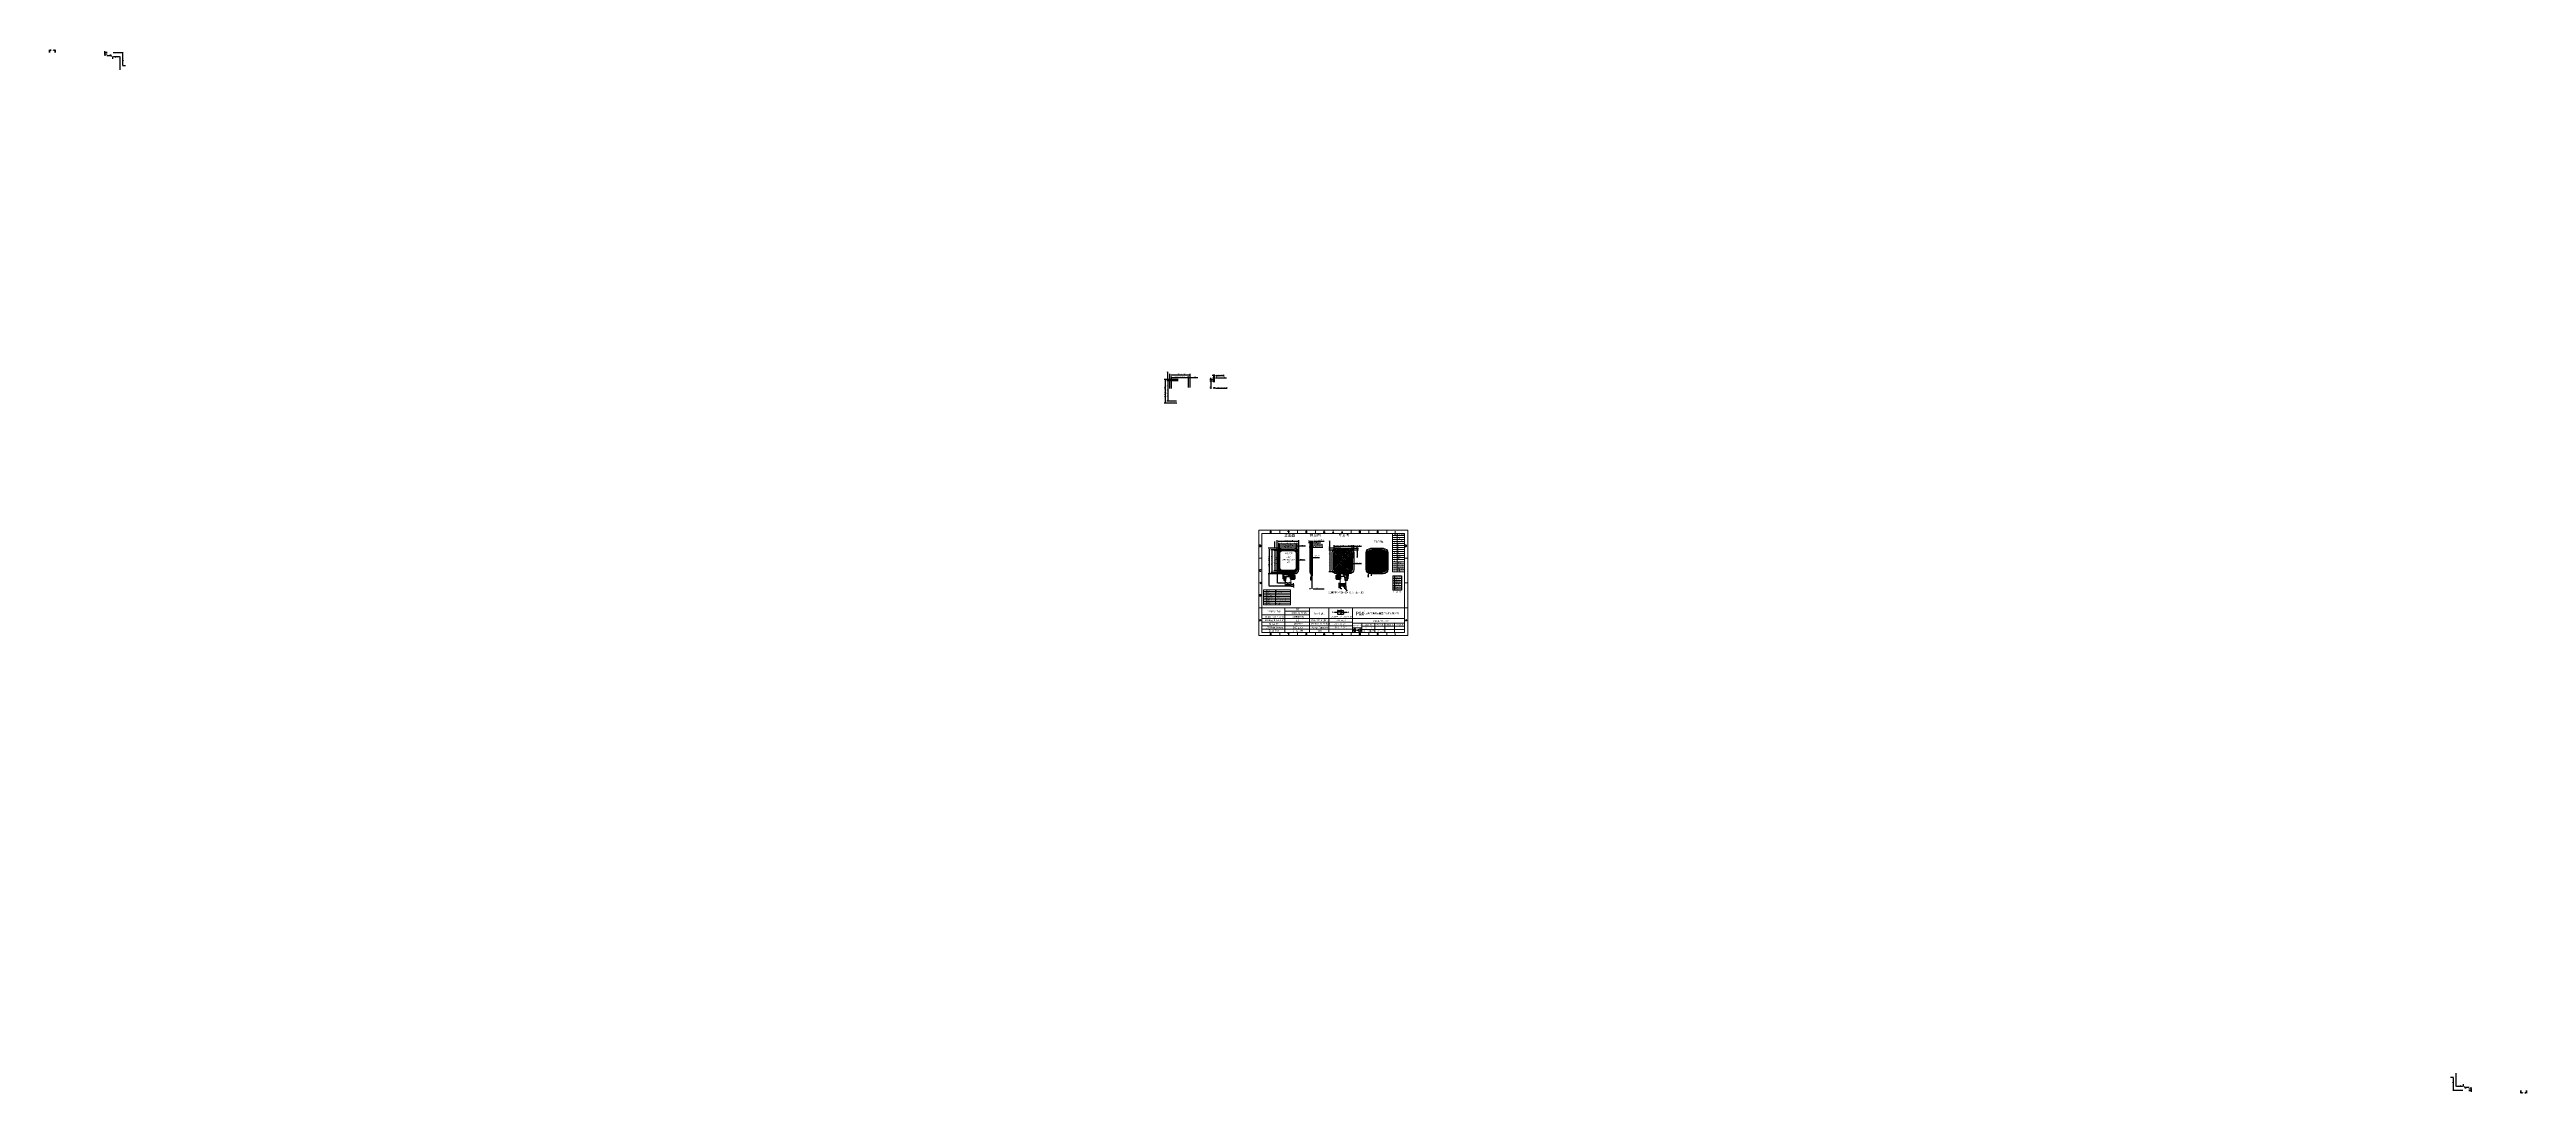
# Model space of a CAD drawing. Extents: x -128 to 4168, y -1774 to 38.
import ezdxf
from ezdxf.enums import TextEntityAlignment as Align

# ---------------------------------------------------------------- set-up
doc = ezdxf.new("R2010")
doc.units = 0
doc.header["$LTSCALE"] = 16.335
doc.linetypes.add('SOLID', pattern=[0])
for name, color, linetype, lineweight in [('2ITO.drawing', 4, 'Continuous', 100), ('6 BLU-FPCA', 2, 'Continuous', 5), ('Baseline.drawing', 190, 'Continuous', 100), ('BL', 6, 'Continuous', 13), ('BL-HOU', 7, 'Continuous', 13), ('CF_line.drawing', 125, 'Continuous', 100), ('dim', 3, 'Continuous', 13), ('DWG', 7, 'Continuous', 18), ('GATE.drawing', 3, 'Continuous', 100), ('L122.drawing', 7, 'Continuous', 100), ('LCD', 4, 'Continuous', 9), ('OBJ-DIM', 2, 'Continuous', 15), ('PVX.drawing', 8, 'Continuous', 100), ('TFT_line.drawing', 3, 'Continuous', 100), ('标注层', 4, 'Continuous', 25)]:
    doc.layers.add(name, color=color, linetype=linetype, lineweight=lineweight)
for name, color, linetype in [('BL-FPC', 33, 'Continuous'), ('BOARD_OUTLINE_00', 6, 'Continuous'), ('CG', 5, 'Continuous'), ('COVER LENS', 6, 'Continuous'), ('DIM（标注）', 3, 'Continuous'), ('FPC', 30, 'Continuous'), ('FRAME', 7, 'Continuous'), ('KEEPOUTLAYER', 6, 'Continuous'), ('LAYER0$C$L0', 2, 'SOLID'), ('LCD-FPC', 6, 'Continuous'), ('sensor', 3, 'Continuous'), ('外形切割', 200, 'Continuous')]:
    doc.layers.add(name, color=color, linetype=linetype)
doc.layers.add('C00-FF-00', color=3, linetype='Continuous', true_color=0x00ff00)
doc.styles.add('88', font='')
doc.styles.add('Arial', font='simhei.ttf')
doc.styles.add('CCN-1', font='', dxfattribs={"width": 0.85})
doc.styles.add('OKV', font='PMingLiU.ttf')
doc.styles.get("Standard").update_dxf_attribs({"font": '', "width": 0.8})
doc.styles.add('style1', font='')
doc.styles.add('WMF-ARIAL0', font='arial.ttf')
doc.styles.add('宋体', font='')
doc.styles.add('常规', font='')
doc.styles.get('88').set_extended_font_data('KaiTi_GB2312')
doc.styles.get('CCN-1').set_extended_font_data('SimSun')
doc.styles.get('Standard').set_extended_font_data('NSimSun')
doc.styles.get('style1').set_extended_font_data('宋体')
doc.styles.get('宋体').set_extended_font_data('SimSun')
doc.styles.get('常规').set_extended_font_data('SimSun')
doc.dimstyles.new('IC_mark', dxfattribs={"dimtxt": 0.01, "dimasz": 0.002, "dimexe": 0.02, "dimexo": 0.01, "dimgap": 0.005, "dimtad": 0, "dimdec": 3, "dimtxsty": 'Standard', "dimcen": 1, "dimclrd": 6, "dimclre": 6, "dimclrt": 6, "dimadec": 0, "dimazin": 0, "dimtfac": 1, "dimtmove": 0, "dimatfit": 3, "dimfxl": 1, "dimarcsym": 0})
doc.dimstyles.new('ISO-25', dxfattribs={"dimtxt": 1.6, "dimasz": 1.2, "dimexe": 0.4, "dimexo": 0.2, "dimtad": 1, "dimtxsty": 'style1', "dimcen": 1, "dimadec": 0, "dimazin": 0, "dimtfac": 1, "dimtmove": 0, "dimatfit": 3, "dimfxl": 0.4, "dimarcsym": 0})
doc.dimstyles.new('ISO-25$0', dxfattribs={"dimtxt": 1.8, "dimasz": 1.2, "dimexe": 0.5, "dimexo": 0.5, "dimgap": 0.2, "dimtad": 0, "dimdsep": 46, "dimtxsty": '宋体', "dimcen": 2.5, "dimclrd": 3, "dimclre": 3, "dimclrt": 3, "dimadec": 0, "dimazin": 0, "dimtp": 1.2, "dimtm": 1.2, "dimtfac": 1, "dimtmove": 0, "dimatfit": 3, "dimfxl": 1, "dimtolj": 1, "dimarcsym": 0})
doc.dimstyles.new('ISO-25$7', dxfattribs={"dimscale": 0.5, "dimtxt": 3, "dimasz": 2, "dimexe": 0.65, "dimexo": 0, "dimtad": 0, "dimzin": 1, "dimdsep": 46, "dimtxsty": 'style1', "dimcen": 1.6, "dimclre": 73, "dimazin": 0, "dimtfac": 1, "dimtofl": 0, "dimtmove": 0, "dimatfit": 0, "dimfxl": 1, "dimtolj": 1, "dimlwd": 9, "dimlwe": 9, "dimarcsym": 0})
doc.dimstyles.new('STANDARD$0', dxfattribs={"dimtxt": 1.6, "dimasz": 1.2, "dimexe": 0.6, "dimexo": 0.6, "dimgap": 0.6, "dimtad": 1, "dimzin": 9, "dimdsep": 46, "dimtxsty": 'Standard', "dimcen": 0.198, "dimazin": 0, "dimtfac": 1, "dimtmove": 0, "dimatfit": 3, "dimfxl": 1, "dimtolj": 1, "dimtzin": 0, "dimlwd": -1, "dimlwe": -1, "dimarcsym": 0})
doc.dimstyles.new('标注-赛华', dxfattribs={"dimtxt": 2.5, "dimasz": 2.5, "dimexe": 1.25, "dimexo": 0.65, "dimtad": 1, "dimzin": 1, "dimdsep": 46, "dimtxsty": 'Arial', "dimcen": 1.5, "dimadec": 0, "dimazin": 0, "dimtfac": 1, "dimtmove": 0, "dimatfit": 3, "dimfxl": 1, "dimtolj": 1, "dimtzin": 0, "dimarcsym": 0})
doc.dimstyles.new('标注模版', dxfattribs={"dimtxt": 1.5, "dimasz": 2, "dimexe": 0.5, "dimexo": 0.5, "dimgap": 0.2, "dimtad": 1, "dimzin": 1, "dimdsep": 46, "dimtxsty": 'Arial', "dimcen": 1, "dimclrd": 3, "dimclre": 3, "dimclrt": 3, "dimadec": 0, "dimazin": 0, "dimtp": 1.2, "dimtm": 1.2, "dimtfac": 1, "dimtmove": 0, "dimatfit": 3, "dimfxl": 1, "dimtolj": 1, "dimarcsym": 0})

# ---------------------------------------------------------------- blocks, each defined once
blk = doc.blocks.new('*D830')
at = {"layer": 'Defpoints', "color": 0}
for p in [(1817.4, -551.5), (1847.4, -531.4), (1847.4, -549.4), (2004.7, -846), (2034.7, -823.6), (2034.7, -844)]:
    blk.add_point(p, dxfattribs=at)
at = {"layer": 'dim', "color": 3, "lineweight": -2}
for p, q in [((1817.4, -550.6), (1817.4, -529.7)), ((1818.8, -531.4), (1846, -531.4)), ((1847.4, -548.5), (1847.4, -529.7)), ((2004.7, -845.1), (2004.7, -821.9)), ((2006.1, -823.6), (2033.3, -823.6)), ((2034.7, -843.1), (2034.7, -821.9))]:
    blk.add_line(p, q, dxfattribs=at)
at = {"layer": 'dim', "color": 3}
for points in [[(1818.8, -531.2), (1818.8, -531.6), (1817.4, -531.4)], [(1846, -531.2), (1846, -531.6), (1847.4, -531.4)], [(2006.1, -823.4), (2006.1, -823.8), (2004.7, -823.6)], [(2033.3, -823.4), (2033.3, -823.8), (2034.7, -823.6)]]:
    blk.add_solid(points, dxfattribs=at)
at = {"layer": 'dim', "color": 3, "char_height": 1.4, "attachment_point": 5, "style": 'Arial'}
for insert in [(1832.3, -530.3), (2019.6, -822.5)]:
    blk.add_mtext('\\A1;29.92±0.15(CG VA)', dxfattribs=dict(at, insert=insert))
blk = doc.blocks.new('*D831')
at = {"layer": 'Defpoints', "color": 0}
for p in [(1830.2, -536.8), (1811.2, -572.1), (1827.4, -572.1), (2017.5, -831.4), (1997.1, -866.7), (2014.7, -866.7)]:
    blk.add_point(p, dxfattribs=at)
at = {"layer": 'dim', "color": 3, "lineweight": -2}
for p, q in [((1829.2, -536.8), (1809.4, -536.8)), ((1811.2, -538.2), (1811.2, -570.7)), ((1826.5, -572.1), (1809.4, -572.1)), ((2016.6, -831.4), (1995.4, -831.4)), ((1997.1, -832.8), (1997.1, -865.3)), ((2013.8, -866.7), (1995.4, -866.7))]:
    blk.add_line(p, q, dxfattribs=at)
at = {"layer": 'dim', "color": 3}
for points in [[(1810.9, -538.2), (1811.4, -538.2), (1811.2, -536.8)], [(1810.9, -570.7), (1811.4, -570.7), (1811.2, -572.1)], [(1996.9, -832.8), (1997.3, -832.8), (1997.1, -831.4)], [(1996.9, -865.3), (1997.3, -865.3), (1997.1, -866.7)]]:
    blk.add_solid(points, dxfattribs=at)
at = {"layer": 'dim', "color": 3, "char_height": 1.4, "attachment_point": 5, "rotation": 90, "style": 'Arial'}
for insert in [(1810, -555.2), (1996, -849.7)]:
    blk.add_mtext('\\A1;35.33±0.15(CG VA)', dxfattribs=dict(at, insert=insert))
blk = doc.blocks.new('*D832')
at = {"layer": 'Defpoints', "color": 0}
for p in [(1811.2, -534.5), (1830, -534.5), (1830.2, -536.8), (1997.1, -827.7), (2017.3, -827.7), (2017.5, -831.4)]:
    blk.add_point(p, dxfattribs=at)
at = {"layer": 'dim', "color": 3, "lineweight": -2}
for p, q in [((1829.1, -534.5), (1809.4, -534.5)), ((1829.2, -536.8), (1809.4, -536.8)), ((1811.2, -533.1), (1811.2, -521.2)), ((1811.2, -536.8), (1811.2, -534.5)), ((1811.2, -538.2), (1811.2, -539.6)), ((1997.1, -827.7), (1997.1, -815.9)), ((2016.4, -827.7), (1995.4, -827.7)), ((2016.6, -831.4), (1995.4, -831.4)), ((1997.1, -830), (1997.1, -829.1))]:
    blk.add_line(p, q, dxfattribs=at)
at = {"layer": 'dim', "color": 3}
for points in [[(1810.9, -533.1), (1811.4, -533.1), (1811.2, -534.5)], [(1810.9, -538.2), (1811.4, -538.2), (1811.2, -536.8)], [(1996.9, -829.1), (1997.4, -829.1), (1997.1, -827.7)], [(1996.9, -830), (1997.4, -830), (1997.1, -831.4)]]:
    blk.add_solid(points, dxfattribs=at)
at = {"layer": 'dim', "color": 3, "char_height": 1.4, "attachment_point": 5, "rotation": 90, "style": 'Arial'}
for s, insert in [('\\A1;2.30±0.15', (1810.2, -526.5)), ('\\A1;3.62±0.15', (1996.1, -821.1))]:
    blk.add_mtext(s, dxfattribs=dict(at, insert=insert))
blk = doc.blocks.new('*D833')
at = {"layer": 'Defpoints', "color": 0}
for p in [(1814.9, -551.4), (1849.9, -526.4), (1849.9, -549.7), (2038.4, -815.5), (2001, -846), (2038.4, -844.3)]:
    blk.add_point(p, dxfattribs=at)
at = {"layer": 'dim', "color": 3, "lineweight": -2}
for p, q in [((1814.9, -550.5), (1814.9, -524.7)), ((1816.3, -526.4), (1848.5, -526.4)), ((1849.9, -548.8), (1849.9, -524.7)), ((2001, -845.1), (2001, -813.7)), ((2002.4, -815.5), (2037, -815.5)), ((2038.4, -843.4), (2038.4, -813.7))]:
    blk.add_line(p, q, dxfattribs=at)
at = {"layer": 'dim', "color": 3}
for points in [[(1816.3, -526.2), (1816.3, -526.7), (1814.9, -526.4)], [(1848.5, -526.2), (1848.5, -526.7), (1849.9, -526.4)], [(2002.4, -815.2), (2002.4, -815.7), (2001, -815.5)], [(2037, -815.2), (2037, -815.7), (2038.4, -815.5)]]:
    blk.add_solid(points, dxfattribs=at)
at = {"layer": 'dim', "color": 3, "char_height": 1.4, "attachment_point": 5, "style": 'Arial'}
for s, insert in [('\\A1;35.02±0.05(CG OD)', (1832.3, -525.3)), ('\\A1;37.34±0.05(CG OD)', (2019.6, -814.3))]:
    blk.add_mtext(s, dxfattribs=dict(at, insert=insert))
blk = doc.blocks.new('*D834')
at = {"layer": 'Defpoints', "color": 0}
for p in [(1829.9, -534.5), (1806.7, -576), (1827.6, -576), (2017.2, -827.7), (1987.2, -872.2), (2014.9, -872.2)]:
    blk.add_point(p, dxfattribs=at)
at = {"layer": 'dim', "color": 3, "lineweight": -2}
for p, q in [((1829, -534.5), (1805, -534.5)), ((1806.7, -535.9), (1806.7, -574.6)), ((1826.7, -576), (1805, -576)), ((2016.3, -827.7), (1985.4, -827.7)), ((1987.2, -829.1), (1987.2, -870.8)), ((2014, -872.2), (1985.4, -872.2))]:
    blk.add_line(p, q, dxfattribs=at)
at = {"layer": 'dim', "color": 3}
for points in [[(1806.5, -535.9), (1807, -535.9), (1806.7, -534.5)], [(1806.5, -574.6), (1807, -574.6), (1806.7, -576)], [(1987, -829.1), (1987.4, -829.1), (1987.2, -827.7)], [(1987, -870.8), (1987.4, -870.8), (1987.2, -872.2)]]:
    blk.add_solid(points, dxfattribs=at)
at = {"layer": 'dim', "color": 3, "char_height": 1.4, "attachment_point": 5, "rotation": 90, "style": 'Arial'}
for s, insert in [('\\A1;41.53±0.05(CG OD)', (1805.6, -555.5)), ('\\A1;44.43±0.05(CG OD)', (1986.1, -850.1))]:
    blk.add_mtext(s, dxfattribs=dict(at, insert=insert))
blk = doc.blocks.new('*D835')
at = {"layer": 'Defpoints', "color": 0}
for p in [(1847.4, -549.4), (1849.9, -531.4), (1849.9, -549.7), (2034.7, -844), (2038.4, -823.6), (2038.4, -844.3)]:
    blk.add_point(p, dxfattribs=at)
at = {"layer": 'dim', "color": 3, "lineweight": -2}
for p, q in [((1846, -531.4), (1844.6, -531.4)), ((1847.4, -548.5), (1847.4, -529.7)), ((1847.4, -531.4), (1849.9, -531.4)), ((1849.9, -548.8), (1849.9, -529.7)), ((1851.3, -531.4), (1863.2, -531.4)), ((2034.7, -843.1), (2034.7, -821.9)), ((2036.1, -823.6), (2037, -823.6)), ((2038.4, -843.4), (2038.4, -821.9)), ((2038.4, -823.6), (2050.2, -823.6))]:
    blk.add_line(p, q, dxfattribs=at)
at = {"layer": 'dim', "color": 3}
for points in [[(1846, -531.2), (1846, -531.6), (1847.4, -531.4)], [(1851.3, -531.2), (1851.3, -531.6), (1849.9, -531.4)], [(2036.1, -823.4), (2036.1, -823.8), (2034.7, -823.6)], [(2037, -823.4), (2037, -823.8), (2038.4, -823.6)]]:
    blk.add_solid(points, dxfattribs=at)
at = {"layer": 'dim', "color": 3, "char_height": 1.4, "attachment_point": 5, "style": 'Arial'}
for s, insert in [('\\A1;2.55±0.15', (1857.9, -530.4)), ('\\A1;3.71±0.15', (2045, -822.6))]:
    blk.add_mtext(s, dxfattribs=dict(at, insert=insert))
blk = doc.blocks.new('*D836')
at = {"layer": 'Defpoints', "color": 0}
for p in [(2099.5, -846.3), (2130.8, -823.8), (2130.8, -846.1)]:
    blk.add_point(p, dxfattribs=at)
at = {"layer": 'dim', "color": 3, "lineweight": -2}
for p, q in [((2099.5, -845.3), (2099.5, -822.1)), ((2100.9, -823.8), (2129.4, -823.8)), ((2130.8, -845.2), (2130.8, -822.1))]:
    blk.add_line(p, q, dxfattribs=at)
at = {"layer": 'dim', "color": 3}
for points in [[(2100.9, -823.6), (2100.9, -824), (2099.5, -823.8)], [(2129.4, -823.6), (2129.4, -824), (2130.8, -823.8)]]:
    blk.add_solid(points, dxfattribs=at)
at = {"layer": 'dim', "color": 3, "insert": (2115.1, -822.8), "char_height": 1.4, "attachment_point": 5, "style": 'Arial'}
blk.add_mtext('\\A1;31.32±0.20sensor OD', dxfattribs=at)
blk = doc.blocks.new('*D837')
at = {"layer": 'Defpoints', "color": 0}
for p in [(2092.3, -827.7), (2111.8, -830.7), (2112.1, -827.7)]:
    blk.add_point(p, dxfattribs=at)
at = {"layer": 'dim', "color": 3, "lineweight": -2}
for p, q in [((2092.3, -826.3), (2092.3, -814.5)), ((2111.2, -827.7), (2090.5, -827.7)), ((2110.9, -830.7), (2090.5, -830.7)), ((2092.3, -830.7), (2092.3, -827.7)), ((2092.3, -832.1), (2092.3, -833.5))]:
    blk.add_line(p, q, dxfattribs=at)
at = {"layer": 'dim', "color": 3}
for points in [[(2092, -826.3), (2092.5, -826.3), (2092.3, -827.7)], [(2092, -832.1), (2092.5, -832.1), (2092.3, -830.7)]]:
    blk.add_solid(points, dxfattribs=at)
at = {"layer": 'dim', "color": 3, "insert": (2091.2, -819.7), "char_height": 1.4, "attachment_point": 5, "rotation": 90, "style": 'Arial'}
blk.add_mtext('\\A1;2.92±0.20', dxfattribs=at)
blk = doc.blocks.new('*D838')
at = {"layer": 'Defpoints', "color": 0}
for p in [(2130.8, -846.1), (2133.8, -823.8), (2133.8, -845.9)]:
    blk.add_point(p, dxfattribs=at)
at = {"layer": 'dim', "color": 3, "lineweight": -2}
for p, q in [((2129.4, -823.8), (2128, -823.8)), ((2130.8, -845.2), (2130.8, -822.1)), ((2130.8, -823.8), (2133.8, -823.8)), ((2133.8, -845), (2133.8, -822.1)), ((2135.2, -823.8), (2147.1, -823.8))]:
    blk.add_line(p, q, dxfattribs=at)
at = {"layer": 'dim', "color": 3}
for points in [[(2129.4, -823.6), (2129.4, -824), (2130.8, -823.8)], [(2135.2, -823.6), (2135.2, -824), (2133.8, -823.8)]]:
    blk.add_solid(points, dxfattribs=at)
at = {"layer": 'dim', "color": 3, "insert": (2141.8, -822.8), "char_height": 1.4, "attachment_point": 5, "style": 'Arial'}
blk.add_mtext('\\A1;3.01±0.20', dxfattribs=at)
blk = doc.blocks.new('*D839')
at = {"layer": 'Defpoints', "color": 0}
for p in [(2111.8, -830.7), (2092.3, -868.8), (2116.6, -868.8)]:
    blk.add_point(p, dxfattribs=at)
at = {"layer": 'dim', "color": 3, "lineweight": -2}
for p, q in [((2110.9, -830.7), (2090.5, -830.7)), ((2092.3, -832.1), (2092.3, -867.4)), ((2115.7, -868.8), (2090.5, -868.8))]:
    blk.add_line(p, q, dxfattribs=at)
at = {"layer": 'dim', "color": 3}
for points in [[(2092, -832.1), (2092.5, -832.1), (2092.3, -830.7)], [(2092, -867.4), (2092.5, -867.4), (2092.3, -868.8)]]:
    blk.add_solid(points, dxfattribs=at)
at = {"layer": 'dim', "color": 3, "insert": (2091.2, -848.1), "char_height": 1.4, "attachment_point": 5, "rotation": 90, "style": 'Arial'}
blk.add_mtext('\\A1;38.14±0.20 sensor OD', dxfattribs=at)
blk = doc.blocks.new('*D840')
at = {"layer": 'Defpoints', "color": 0}
for p in [(2058.1, -834.4), (2059.9, -818.2), (2059.9, -834.4)]:
    blk.add_point(p, dxfattribs=at)
at = {"layer": 'dim', "color": 3, "lineweight": -2}
for p, q in [((2056.7, -818.2), (2055.3, -818.2)), ((2058.1, -833.5), (2058.1, -816.4)), ((2058.1, -818.2), (2059.9, -818.2)), ((2059.9, -833.5), (2059.9, -816.4)), ((2061.3, -818.2), (2076.2, -818.2))]:
    blk.add_line(p, q, dxfattribs=at)
at = {"layer": 'dim', "color": 3}
for points in [[(2056.7, -818), (2056.7, -818.4), (2058.1, -818.2)], [(2061.3, -818), (2061.3, -818.4), (2059.9, -818.2)]]:
    blk.add_solid(points, dxfattribs=at)
at = {"layer": 'dim', "color": 3, "insert": (2069.4, -817.2), "char_height": 1.4, "attachment_point": 5, "style": 'Arial'}
blk.add_mtext('\\A1;CG 1.80±0.05', dxfattribs=at)
blk = doc.blocks.new('*D841')
at = {"layer": 'Defpoints', "color": 0}
for p in [(2059.2, -830.5), (2059.9, -825.5), (2059.9, -830.5)]:
    blk.add_point(p, dxfattribs=at)
at = {"layer": 'dim', "color": 3, "lineweight": -2}
for p, q in [((2057.8, -825.5), (2056.4, -825.5)), ((2059.2, -829.6), (2059.2, -823.8)), ((2059.2, -825.5), (2059.9, -825.5)), ((2059.9, -829.6), (2059.9, -823.8)), ((2061.3, -825.5), (2080.2, -825.5))]:
    blk.add_line(p, q, dxfattribs=at)
at = {"layer": 'dim', "color": 3}
for points in [[(2057.8, -825.3), (2057.8, -825.8), (2059.2, -825.5)], [(2061.3, -825.3), (2061.3, -825.8), (2059.9, -825.5)]]:
    blk.add_solid(points, dxfattribs=at)
at = {"layer": 'dim', "color": 3, "insert": (2071.4, -824.3), "char_height": 1.4, "attachment_point": 5, "style": 'Arial'}
blk.add_mtext('\\A1;直升位 0.72±0.05', dxfattribs=at)
blk = doc.blocks.new('*D842')
at = {"layer": 'Defpoints', "color": 0}
for p in [(2059.9, -844.6), (2060.3, -843.9), (2060.3, -844.6)]:
    blk.add_point(p, dxfattribs=at)
at = {"layer": 'dim', "color": 3, "lineweight": -2}
for p, q in [((2058.5, -843.9), (2057.1, -843.9)), ((2059.9, -843.7), (2059.9, -842.1)), ((2059.9, -843.9), (2060.3, -843.9)), ((2060.3, -843.7), (2060.3, -842.1)), ((2061.7, -843.9), (2074.6, -843.9))]:
    blk.add_line(p, q, dxfattribs=at)
at = {"layer": 'dim', "color": 3}
for points in [[(2058.5, -843.6), (2058.5, -844.1), (2059.9, -843.9)], [(2061.7, -843.6), (2061.7, -844.1), (2060.3, -843.9)]]:
    blk.add_solid(points, dxfattribs=at)
at = {"layer": 'dim', "color": 3, "insert": (2068.9, -841.7), "char_height": 1.4, "attachment_point": 5, "style": 'Arial'}
blk.add_mtext('\\A1;SENSOR+OCA\\P 0.42±0.05', dxfattribs=at)
blk = doc.blocks.new('fpc_mark')
at = {"layer": 'GATE.drawing', "color": 3, "linetype": 'Continuous', "lineweight": 100}
blk.add_lwpolyline([(0.34035, 0.25135), (0.00035, 0.25135), (0.00035, 0.15035), (0.34035, 0.15035), (0.34035, 0.00035), (0.44135, 0.00035), (0.44135, 0.40135), (0.34035, 0.40135)], close=True, dxfattribs=at)
at = {"layer": 'TFT_line.drawing', "color": 3, "linetype": 'Continuous', "lineweight": 100}
blk.add_lwpolyline([(0.34085, 0.25085), (0.00085, 0.25085), (0.00085, 0.15085), (0.34085, 0.15085), (0.34085, 0.00085), (0.44085, 0.00085), (0.44085, 0.40085), (0.34085, 0.40085)], close=True, dxfattribs=at)
blk = doc.blocks.new('fpc_pad')
at = {"layer": 'TFT_line.drawing', "color": 3, "linetype": 'Continuous', "lineweight": 100}
blk.add_lwpolyline([(-0.035, -0.2), (0.035, -0.2), (0.035, 0.2), (-0.035, 0.2)], close=True, dxfattribs=at)
blk = doc.blocks.new('fpc')
at = {"layer": '2ITO.drawing', "color": 4, "linetype": 'Continuous', "lineweight": 100}
for points in [[(0.5995, -0.2005), (0.6705, -0.2005), (0.6705, 0.2005), (0.5995, 0.2005)], [(15.5495, -0.2005), (15.6205, -0.2005), (15.6205, 0.2005), (15.5495, 0.2005)]]:
    blk.add_lwpolyline(points, close=True, dxfattribs=at)
at = {"layer": 'TFT_line.drawing', "color": 3, "linetype": 'Continuous', "lineweight": 100}
for points in [[(0, -0.2), (16.22, -0.2), (16.22, 0.2), (0, 0.2)], [(0.6, -0.2), (0.67, -0.2), (0.67, 0.2), (0.6, 0.2)], [(15.55, -0.2), (15.62, -0.2), (15.62, 0.2), (15.55, 0.2)]]:
    blk.add_lwpolyline(points, close=True, dxfattribs=at)
at = {"color": 1, "linetype": 'Continuous', "lineweight": 100}
for name, p in [('fpc_mark', (-0.00085, -0.20085)), ('fpc_pad', (0.52, 0)), ('fpc_pad', (15.7, 0))]:
    blk.add_blockref(name, p, dxfattribs=at)
at = {"color": 1, "linetype": 'Continuous', "lineweight": 100, "row_count": 1, "column_count": 129, "row_spacing": 0.9009999999999999, "column_spacing": 0.115}
blk.add_blockref('fpc_pad', (0.75, 0), dxfattribs=at)
at = {"color": 1, "linetype": 'Continuous', "lineweight": 100, "xscale": -1}
blk.add_blockref('fpc_mark', (16.22085, -0.20085), dxfattribs=at)
at = {"layer": 'L122.drawing', "color": 7, "linetype": 'Continuous', "lineweight": 100}
for s, p in [('133', (0.52, -0.2505)), ('132', (0.635, -0.2505)), ('131', (0.75, -0.2505)), ('130', (0.865, -0.2505)), ('129', (0.98, -0.2505)), ('128', (1.095, -0.2505)), ('127', (1.21, -0.2505)), ('126', (1.325, -0.2505)), ('125', (1.44, -0.2505)), ('124', (1.555, -0.2505)), ('123', (1.67, -0.2505)), ('122', (1.785, -0.2505)), ('121', (1.9, -0.2505)), ('120', (2.015, -0.2505)), ('119', (2.13, -0.2505)), ('118', (2.245, -0.2505)), ('117', (2.36, -0.2505)), ('116', (2.475, -0.2505)), ('115', (2.59, -0.2505)), ('114', (2.705, -0.2505)), ('113', (2.82, -0.2505)), ('112', (2.935, -0.2505)), ('111', (3.05, -0.2505)), ('110', (3.165, -0.2505)), ('109', (3.28, -0.2505)), ('108', (3.395, -0.2505)), ('107', (3.51, -0.2505)), ('106', (3.625, -0.2505)), ('105', (3.74, -0.2505)), ('104', (3.855, -0.2505)), ('103', (3.97, -0.2505)), ('102', (4.085, -0.2505)), ('101', (4.2, -0.2505)), ('100', (4.315, -0.2505)), ('99', (4.43, -0.2505)), ('98', (4.545, -0.2505)), ('97', (4.66, -0.2505)), ('96', (4.775, -0.2505)), ('95', (4.89, -0.2505)), ('94', (5.005, -0.2505)), ('93', (5.12, -0.2505)), ('92', (5.235, -0.2505)), ('91', (5.35, -0.2505)), ('90', (5.465, -0.2505)), ('89', (5.58, -0.2505)), ('88', (5.695, -0.2505)), ('87', (5.81, -0.2505)), ('86', (5.925, -0.2505)), ('85', (6.04, -0.2505)), ('84', (6.155, -0.2505)), ('83', (6.27, -0.2505)), ('82', (6.385, -0.2505)), ('81', (6.5, -0.2505)), ('80', (6.615, -0.2505)), ('79', (6.73, -0.2505)), ('78', (6.845, -0.2505)), ('77', (6.96, -0.2505)), ('76', (7.075, -0.2505)), ('75', (7.19, -0.2505)), ('74', (7.305, -0.2505)), ('73', (7.42, -0.2505)), ('72', (7.535, -0.2505)), ('71', (7.65, -0.2505)), ('70', (7.765, -0.2505)), ('69', (7.88, -0.2505)), ('68', (7.995, -0.2505)), ('67', (8.11, -0.2505)), ('66', (8.225, -0.2505)), ('65', (8.34, -0.2505)), ('64', (8.455, -0.2505)), ('63', (8.57, -0.2505)), ('62', (8.685, -0.2505)), ('61', (8.8, -0.2505)), ('60', (8.915, -0.2505)), ('59', (9.03, -0.2505)), ('58', (9.145, -0.2505)), ('57', (9.26, -0.2505)), ('56', (9.375, -0.2505)), ('55', (9.49, -0.2505)), ('54', (9.605, -0.2505)), ('53', (9.72, -0.2505)), ('52', (9.835, -0.2505)), ('51', (9.95, -0.2505)), ('50', (10.065, -0.2505)), ('49', (10.18, -0.2505)), ('48', (10.295, -0.2505)), ('47', (10.41, -0.2505)), ('46', (10.525, -0.2505)), ('45', (10.64, -0.2505)), ('44', (10.755, -0.2505)), ('43', (10.87, -0.2505)), ('42', (10.985, -0.2505)), ('41', (11.1, -0.2505)), ('40', (11.215, -0.2505)), ('39', (11.33, -0.2505)), ('38', (11.445, -0.2505)), ('37', (11.56, -0.2505)), ('36', (11.675, -0.2505)), ('35', (11.79, -0.2505)), ('34', (11.905, -0.2505)), ('33', (12.02, -0.2505)), ('32', (12.135, -0.2505)), ('31', (12.25, -0.2505)), ('30', (12.365, -0.2505)), ('29', (12.48, -0.2505)), ('28', (12.595, -0.2505)), ('27', (12.71, -0.2505)), ('26', (12.825, -0.2505)), ('25', (12.94, -0.2505)), ('24', (13.055, -0.2505)), ('23', (13.17, -0.2505)), ('22', (13.285, -0.2505)), ('21', (13.4, -0.2505)), ('20', (13.515, -0.2505)), ('19', (13.63, -0.2505)), ('18', (13.745, -0.2505)), ('17', (13.86, -0.2505)), ('16', (13.975, -0.2505)), ('15', (14.09, -0.2505)), ('14', (14.205, -0.2505)), ('13', (14.32, -0.2505)), ('12', (14.435, -0.2505)), ('11', (14.55, -0.2505)), ('10', (14.665, -0.2505)), ('9', (14.78, -0.2505)), ('8', (14.895, -0.2505)), ('7', (15.01, -0.2505)), ('6', (15.125, -0.2505)), ('5', (15.24, -0.2505)), ('4', (15.355, -0.2505)), ('3', (15.47, -0.2505)), ('2', (15.585, -0.2505)), ('1', (15.7, -0.2505))]:
    blk.add_text(s, height=0.035, dxfattribs=at).set_placement(p, align=Align.MIDDLE_CENTER)
blk = doc.blocks.new('ic_ST7789V2')
at = {"layer": 'L122.drawing', "color": 7, "linetype": 'Continuous', "lineweight": 100}
for points in [[(-7.5775, -0.349), (7.5775, -0.349), (7.5775, 0.349), (-7.5775, 0.349)], [(-7.535, 0.19658), (-7.425, 0.19658), (-7.425, 0.30658), (-7.535, 0.30658)], [(-7.525, 0.27658), (-7.505, 0.27658), (-7.505, 0.29658), (-7.525, 0.29658)], [(-7.495, 0.20658), (-7.495, 0.23658), (-7.525, 0.23658), (-7.525, 0.26658), (-7.495, 0.26658), (-7.495, 0.29658), (-7.465, 0.29658), (-7.465, 0.26658), (-7.435, 0.26658), (-7.435, 0.23658), (-7.465, 0.23658), (-7.465, 0.20658)], [(-7.406, 0.06958), (-7.392, 0.06958), (-7.392, 0.16958), (-7.406, 0.16958)], [(-7.392, 0.20058), (-7.378, 0.20058), (-7.378, 0.30058), (-7.392, 0.30058)], [(-7.378, 0.06958), (-7.364, 0.06958), (-7.364, 0.16958), (-7.378, 0.16958)], [(-7.364, 0.20058), (-7.35, 0.20058), (-7.35, 0.30058), (-7.364, 0.30058)], [(-7.35, 0.06958), (-7.336, 0.06958), (-7.336, 0.16958), (-7.35, 0.16958)], [(-7.336, 0.20058), (-7.322, 0.20058), (-7.322, 0.30058), (-7.336, 0.30058)], [(-7.322, 0.06958), (-7.308, 0.06958), (-7.308, 0.16958), (-7.322, 0.16958)], [(-7.308, 0.20058), (-7.294, 0.20058), (-7.294, 0.30058), (-7.308, 0.30058)], [(-7.294, 0.06958), (-7.28, 0.06958), (-7.28, 0.16958), (-7.294, 0.16958)], [(-7.28, 0.20058), (-7.266, 0.20058), (-7.266, 0.30058), (-7.28, 0.30058)], [(-7.266, 0.06958), (-7.252, 0.06958), (-7.252, 0.16958), (-7.266, 0.16958)], [(-7.252, 0.20058), (-7.238, 0.20058), (-7.238, 0.30058), (-7.252, 0.30058)], [(-7.238, 0.06958), (-7.224, 0.06958), (-7.224, 0.16958), (-7.238, 0.16958)], [(-7.224, 0.20058), (-7.21, 0.20058), (-7.21, 0.30058), (-7.224, 0.30058)], [(-7.21, 0.06958), (-7.196, 0.06958), (-7.196, 0.16958), (-7.21, 0.16958)], [(-7.196, 0.20058), (-7.182, 0.20058), (-7.182, 0.30058), (-7.196, 0.30058)], [(-7.182, 0.06958), (-7.168, 0.06958), (-7.168, 0.16958), (-7.182, 0.16958)], [(-7.168, 0.20058), (-7.154, 0.20058), (-7.154, 0.30058), (-7.168, 0.30058)], [(-7.154, 0.06958), (-7.14, 0.06958), (-7.14, 0.16958), (-7.154, 0.16958)], [(-7.14, 0.20058), (-7.126, 0.20058), (-7.126, 0.30058), (-7.14, 0.30058)], [(-7.126, 0.06958), (-7.112, 0.06958), (-7.112, 0.16958), (-7.126, 0.16958)], [(-7.112, 0.20058), (-7.098, 0.20058), (-7.098, 0.30058), (-7.112, 0.30058)], [(-7.098, 0.06958), (-7.084, 0.06958), (-7.084, 0.16958), (-7.098, 0.16958)], [(-7.084, 0.20058), (-7.07, 0.20058), (-7.07, 0.30058), (-7.084, 0.30058)], [(-7.07, 0.06958), (-7.056, 0.06958), (-7.056, 0.16958), (-7.07, 0.16958)], [(-7.056, 0.20058), (-7.042, 0.20058), (-7.042, 0.30058), (-7.056, 0.30058)], [(-7.042, 0.06958), (-7.028, 0.06958), (-7.028, 0.16958), (-7.042, 0.16958)], [(-7.028, 0.20058), (-7.014, 0.20058), (-7.014, 0.30058), (-7.028, 0.30058)], [(-7.014, 0.06958), (-7, 0.06958), (-7, 0.16958), (-7.014, 0.16958)], [(-7, 0.20058), (-6.986, 0.20058), (-6.986, 0.30058), (-7, 0.30058)], [(-6.986, 0.06958), (-6.972, 0.06958), (-6.972, 0.16958), (-6.986, 0.16958)], [(-6.972, 0.20058), (-6.958, 0.20058), (-6.958, 0.30058), (-6.972, 0.30058)], [(-6.958, 0.06958), (-6.944, 0.06958), (-6.944, 0.16958), (-6.958, 0.16958)], [(-6.944, 0.20058), (-6.93, 0.20058), (-6.93, 0.30058), (-6.944, 0.30058)], [(-6.93, 0.06958), (-6.916, 0.06958), (-6.916, 0.16958), (-6.93, 0.16958)], [(-6.916, 0.20058), (-6.902, 0.20058), (-6.902, 0.30058), (-6.916, 0.30058)], [(-6.902, 0.06958), (-6.888, 0.06958), (-6.888, 0.16958), (-6.902, 0.16958)], [(-6.888, 0.20058), (-6.874, 0.20058), (-6.874, 0.30058), (-6.888, 0.30058)], [(-6.874, 0.06958), (-6.86, 0.06958), (-6.86, 0.16958), (-6.874, 0.16958)], [(-6.86, 0.20058), (-6.846, 0.20058), (-6.846, 0.30058), (-6.86, 0.30058)], [(-6.846, 0.06958), (-6.832, 0.06958), (-6.832, 0.16958), (-6.846, 0.16958)], [(-6.832, 0.20058), (-6.818, 0.20058), (-6.818, 0.30058), (-6.832, 0.30058)], [(-6.818, 0.06958), (-6.804, 0.06958), (-6.804, 0.16958), (-6.818, 0.16958)], [(-6.804, 0.20058), (-6.79, 0.20058), (-6.79, 0.30058), (-6.804, 0.30058)], [(-6.79, 0.06958), (-6.776, 0.06958), (-6.776, 0.16958), (-6.79, 0.16958)], [(-6.776, 0.20058), (-6.762, 0.20058), (-6.762, 0.30058), (-6.776, 0.30058)], [(-6.762, 0.06958), (-6.748, 0.06958), (-6.748, 0.16958), (-6.762, 0.16958)], [(-6.748, 0.20058), (-6.734, 0.20058), (-6.734, 0.30058), (-6.748, 0.30058)], [(-6.734, 0.06958), (-6.72, 0.06958), (-6.72, 0.16958), (-6.734, 0.16958)], [(-6.72, 0.20058), (-6.706, 0.20058), (-6.706, 0.30058), (-6.72, 0.30058)], [(-6.706, 0.06958), (-6.692, 0.06958), (-6.692, 0.16958), (-6.706, 0.16958)], [(-6.692, 0.20058), (-6.678, 0.20058), (-6.678, 0.30058), (-6.692, 0.30058)], [(-6.678, 0.06958), (-6.664, 0.06958), (-6.664, 0.16958), (-6.678, 0.16958)], [(-6.664, 0.20058), (-6.65, 0.20058), (-6.65, 0.30058), (-6.664, 0.30058)], [(-6.65, 0.06958), (-6.636, 0.06958), (-6.636, 0.16958), (-6.65, 0.16958)], [(-6.636, 0.20058), (-6.622, 0.20058), (-6.622, 0.30058), (-6.636, 0.30058)], [(-6.622, 0.06958), (-6.608, 0.06958), (-6.608, 0.16958), (-6.622, 0.16958)], [(-6.608, 0.20058), (-6.594, 0.20058), (-6.594, 0.30058), (-6.608, 0.30058)], [(-6.594, 0.06958), (-6.58, 0.06958), (-6.58, 0.16958), (-6.594, 0.16958)], [(-6.58, 0.20058), (-6.566, 0.20058), (-6.566, 0.30058), (-6.58, 0.30058)], [(-6.566, 0.06958), (-6.552, 0.06958), (-6.552, 0.16958), (-6.566, 0.16958)], [(-6.552, 0.20058), (-6.538, 0.20058), (-6.538, 0.30058), (-6.552, 0.30058)], [(-6.538, 0.06958), (-6.524, 0.06958), (-6.524, 0.16958), (-6.538, 0.16958)], [(-6.524, 0.20058), (-6.51, 0.20058), (-6.51, 0.30058), (-6.524, 0.30058)], [(-6.51, 0.06958), (-6.496, 0.06958), (-6.496, 0.16958), (-6.51, 0.16958)], [(-6.496, 0.20058), (-6.482, 0.20058), (-6.482, 0.30058), (-6.496, 0.30058)], [(-6.482, 0.06958), (-6.468, 0.06958), (-6.468, 0.16958), (-6.482, 0.16958)], [(-6.468, 0.20058), (-6.454, 0.20058), (-6.454, 0.30058), (-6.468, 0.30058)], [(-6.454, 0.06958), (-6.44, 0.06958), (-6.44, 0.16958), (-6.454, 0.16958)], [(-6.44, 0.20058), (-6.426, 0.20058), (-6.426, 0.30058), (-6.44, 0.30058)], [(-6.426, 0.06958), (-6.412, 0.06958), (-6.412, 0.16958), (-6.426, 0.16958)], [(-6.412, 0.20058), (-6.398, 0.20058), (-6.398, 0.30058), (-6.412, 0.30058)], [(-6.398, 0.06958), (-6.384, 0.06958), (-6.384, 0.16958), (-6.398, 0.16958)], [(-6.384, 0.20058), (-6.37, 0.20058), (-6.37, 0.30058), (-6.384, 0.30058)], [(-6.37, 0.06958), (-6.356, 0.06958), (-6.356, 0.16958), (-6.37, 0.16958)], [(-6.356, 0.20058), (-6.342, 0.20058), (-6.342, 0.30058), (-6.356, 0.30058)], [(-6.342, 0.06958), (-6.328, 0.06958), (-6.328, 0.16958), (-6.342, 0.16958)], [(-6.328, 0.20058), (-6.314, 0.20058), (-6.314, 0.30058), (-6.328, 0.30058)], [(-6.314, 0.06958), (-6.3, 0.06958), (-6.3, 0.16958), (-6.314, 0.16958)], [(-6.3, 0.20058), (-6.286, 0.20058), (-6.286, 0.30058), (-6.3, 0.30058)], [(-6.286, 0.06958), (-6.272, 0.06958), (-6.272, 0.16958), (-6.286, 0.16958)], [(-6.272, 0.20058), (-6.258, 0.20058), (-6.258, 0.30058), (-6.272, 0.30058)], [(-6.258, 0.06958), (-6.244, 0.06958), (-6.244, 0.16958), (-6.258, 0.16958)], [(-6.244, 0.20058), (-6.23, 0.20058), (-6.23, 0.30058), (-6.244, 0.30058)], [(-6.23, 0.06958), (-6.216, 0.06958), (-6.216, 0.16958), (-6.23, 0.16958)], [(-6.216, 0.20058), (-6.202, 0.20058), (-6.202, 0.30058), (-6.216, 0.30058)], [(-6.202, 0.06958), (-6.188, 0.06958), (-6.188, 0.16958), (-6.202, 0.16958)], [(-6.188, 0.20058), (-6.174, 0.20058), (-6.174, 0.30058), (-6.188, 0.30058)], [(-6.174, 0.06958), (-6.16, 0.06958), (-6.16, 0.16958), (-6.174, 0.16958)], [(-6.16, 0.20058), (-6.146, 0.20058), (-6.146, 0.30058), (-6.16, 0.30058)], [(-6.146, 0.06958), (-6.132, 0.06958), (-6.132, 0.16958), (-6.146, 0.16958)], [(-6.132, 0.20058), (-6.118, 0.20058), (-6.118, 0.30058), (-6.132, 0.30058)], [(-6.118, 0.06958), (-6.104, 0.06958), (-6.104, 0.16958), (-6.118, 0.16958)], [(-6.104, 0.20058), (-6.09, 0.20058), (-6.09, 0.30058), (-6.104, 0.30058)], [(-6.09, 0.06958), (-6.076, 0.06958), (-6.076, 0.16958), (-6.09, 0.16958)], [(-6.076, 0.20058), (-6.062, 0.20058), (-6.062, 0.30058), (-6.076, 0.30058)], [(-6.062, 0.06958), (-6.048, 0.06958), (-6.048, 0.16958), (-6.062, 0.16958)], [(-6.048, 0.20058), (-6.034, 0.20058), (-6.034, 0.30058), (-6.048, 0.30058)], [(-6.034, 0.06958), (-6.02, 0.06958), (-6.02, 0.16958), (-6.034, 0.16958)], [(-6.02, 0.20058), (-6.006, 0.20058), (-6.006, 0.30058), (-6.02, 0.30058)], [(-6.006, 0.06958), (-5.992, 0.06958), (-5.992, 0.16958), (-6.006, 0.16958)], [(-5.992, 0.20058), (-5.978, 0.20058), (-5.978, 0.30058), (-5.992, 0.30058)], [(-5.978, 0.06958), (-5.964, 0.06958), (-5.964, 0.16958), (-5.978, 0.16958)], [(-5.964, 0.20058), (-5.95, 0.20058), (-5.95, 0.30058), (-5.964, 0.30058)], [(-5.95, 0.06958), (-5.936, 0.06958), (-5.936, 0.16958), (-5.95, 0.16958)], [(-5.936, 0.20058), (-5.922, 0.20058), (-5.922, 0.30058), (-5.936, 0.30058)], [(-5.922, 0.06958), (-5.908, 0.06958), (-5.908, 0.16958), (-5.922, 0.16958)], [(-5.908, 0.20058), (-5.894, 0.20058), (-5.894, 0.30058), (-5.908, 0.30058)], [(-5.894, 0.06958), (-5.88, 0.06958), (-5.88, 0.16958), (-5.894, 0.16958)], [(-5.88, 0.20058), (-5.866, 0.20058), (-5.866, 0.30058), (-5.88, 0.30058)], [(-5.866, 0.06958), (-5.852, 0.06958), (-5.852, 0.16958), (-5.866, 0.16958)], [(-5.852, 0.20058), (-5.838, 0.20058), (-5.838, 0.30058), (-5.852, 0.30058)], [(-5.838, 0.06958), (-5.824, 0.06958), (-5.824, 0.16958), (-5.838, 0.16958)], [(-5.824, 0.20058), (-5.81, 0.20058), (-5.81, 0.30058), (-5.824, 0.30058)], [(-5.81, 0.06958), (-5.796, 0.06958), (-5.796, 0.16958), (-5.81, 0.16958)], [(-5.796, 0.20058), (-5.782, 0.20058), (-5.782, 0.30058), (-5.796, 0.30058)], [(-5.782, 0.06958), (-5.768, 0.06958), (-5.768, 0.16958), (-5.782, 0.16958)], [(-5.768, 0.20058), (-5.754, 0.20058), (-5.754, 0.30058), (-5.768, 0.30058)], [(-5.754, 0.06958), (-5.74, 0.06958), (-5.74, 0.16958), (-5.754, 0.16958)], [(-5.74, 0.20058), (-5.726, 0.20058), (-5.726, 0.30058), (-5.74, 0.30058)], [(-5.726, 0.06958), (-5.712, 0.06958), (-5.712, 0.16958), (-5.726, 0.16958)], [(-5.712, 0.20058), (-5.698, 0.20058), (-5.698, 0.30058), (-5.712, 0.30058)], [(-5.698, 0.06958), (-5.684, 0.06958), (-5.684, 0.16958), (-5.698, 0.16958)], [(-5.684, 0.20058), (-5.67, 0.20058), (-5.67, 0.30058), (-5.684, 0.30058)], [(-5.67, 0.06958), (-5.656, 0.06958), (-5.656, 0.16958), (-5.67, 0.16958)], [(-5.656, 0.20058), (-5.642, 0.20058), (-5.642, 0.30058), (-5.656, 0.30058)], [(-5.642, 0.06958), (-5.628, 0.06958), (-5.628, 0.16958), (-5.642, 0.16958)], [(-5.628, 0.20058), (-5.614, 0.20058), (-5.614, 0.30058), (-5.628, 0.30058)], [(-5.614, 0.06958), (-5.6, 0.06958), (-5.6, 0.16958), (-5.614, 0.16958)], [(-5.6, 0.20058), (-5.586, 0.20058), (-5.586, 0.30058), (-5.6, 0.30058)], [(-5.586, 0.06958), (-5.572, 0.06958), (-5.572, 0.16958), (-5.586, 0.16958)], [(-5.572, 0.20058), (-5.558, 0.20058), (-5.558, 0.30058), (-5.572, 0.30058)], [(-5.558, 0.06958), (-5.544, 0.06958), (-5.544, 0.16958), (-5.558, 0.16958)], [(-5.544, 0.20058), (-5.53, 0.20058), (-5.53, 0.30058), (-5.544, 0.30058)], [(-5.53, 0.06958), (-5.516, 0.06958), (-5.516, 0.16958), (-5.53, 0.16958)], [(-5.516, 0.20058), (-5.502, 0.20058), (-5.502, 0.30058), (-5.516, 0.30058)], [(-5.502, 0.06958), (-5.488, 0.06958), (-5.488, 0.16958), (-5.502, 0.16958)], [(-5.488, 0.20058), (-5.474, 0.20058), (-5.474, 0.30058), (-5.488, 0.30058)], [(-5.474, 0.06958), (-5.46, 0.06958), (-5.46, 0.16958), (-5.474, 0.16958)], [(-5.46, 0.20058), (-5.446, 0.20058), (-5.446, 0.30058), (-5.46, 0.30058)], [(-5.446, 0.06958), (-5.432, 0.06958), (-5.432, 0.16958), (-5.446, 0.16958)], [(-5.432, 0.20058), (-5.418, 0.20058), (-5.418, 0.30058), (-5.432, 0.30058)], [(-5.418, 0.06958), (-5.404, 0.06958), (-5.404, 0.16958), (-5.418, 0.16958)], [(-5.404, 0.20058), (-5.39, 0.20058), (-5.39, 0.30058), (-5.404, 0.30058)], [(-5.39, 0.06958), (-5.376, 0.06958), (-5.376, 0.16958), (-5.39, 0.16958)], [(-5.376, 0.20058), (-5.362, 0.20058), (-5.362, 0.30058), (-5.376, 0.30058)], [(-5.362, 0.06958), (-5.348, 0.06958), (-5.348, 0.16958), (-5.362, 0.16958)], [(-5.348, 0.20058), (-5.334, 0.20058), (-5.334, 0.30058), (-5.348, 0.30058)], [(-5.334, 0.06958), (-5.32, 0.06958), (-5.32, 0.16958), (-5.334, 0.16958)], [(-5.32, 0.20058), (-5.306, 0.20058), (-5.306, 0.30058), (-5.32, 0.30058)], [(-5.306, 0.06958), (-5.292, 0.06958), (-5.292, 0.16958), (-5.306, 0.16958)], [(-5.292, 0.20058), (-5.278, 0.20058), (-5.278, 0.30058), (-5.292, 0.30058)], [(-5.278, 0.06958), (-5.264, 0.06958), (-5.264, 0.16958), (-5.278, 0.16958)], [(-5.264, 0.20058), (-5.25, 0.20058), (-5.25, 0.30058), (-5.264, 0.30058)], [(-5.25, 0.06958), (-5.236, 0.06958), (-5.236, 0.16958), (-5.25, 0.16958)], [(-5.236, 0.20058), (-5.222, 0.20058), (-5.222, 0.30058), (-5.236, 0.30058)], [(-5.222, 0.06958), (-5.208, 0.06958), (-5.208, 0.16958), (-5.222, 0.16958)], [(-5.208, 0.20058), (-5.194, 0.20058), (-5.194, 0.30058), (-5.208, 0.30058)], [(-5.194, 0.06958), (-5.18, 0.06958), (-5.18, 0.16958), (-5.194, 0.16958)], [(-5.18, 0.20058), (-5.166, 0.20058), (-5.166, 0.30058), (-5.18, 0.30058)], [(-5.166, 0.06958), (-5.152, 0.06958), (-5.152, 0.16958), (-5.166, 0.16958)], [(-5.152, 0.20058), (-5.138, 0.20058), (-5.138, 0.30058), (-5.152, 0.30058)], [(-5.138, 0.06958), (-5.124, 0.06958), (-5.124, 0.16958), (-5.138, 0.16958)], [(-5.082, 0.20058), (-5.068, 0.20058), (-5.068, 0.30058), (-5.082, 0.30058)], [(-5.068, 0.06958), (-5.054, 0.06958), (-5.054, 0.16958), (-5.068, 0.16958)], [(-5.054, 0.20058), (-5.04, 0.20058), (-5.04, 0.30058), (-5.054, 0.30058)], [(-5.04, 0.06958), (-5.026, 0.06958), (-5.026, 0.16958), (-5.04, 0.16958)], [(-5.026, 0.20058), (-5.012, 0.20058), (-5.012, 0.30058), (-5.026, 0.30058)], [(-5.012, 0.06958), (-4.998, 0.06958), (-4.998, 0.16958), (-5.012, 0.16958)], [(-4.998, 0.20058), (-4.984, 0.20058), (-4.984, 0.30058), (-4.998, 0.30058)], [(-4.984, 0.06958), (-4.97, 0.06958), (-4.97, 0.16958), (-4.984, 0.16958)], [(-4.97, 0.20058), (-4.956, 0.20058), (-4.956, 0.30058), (-4.97, 0.30058)], [(-4.956, 0.06958), (-4.942, 0.06958), (-4.942, 0.16958), (-4.956, 0.16958)], [(-4.942, 0.20058), (-4.928, 0.20058), (-4.928, 0.30058), (-4.942, 0.30058)], [(-4.928, 0.06958), (-4.914, 0.06958), (-4.914, 0.16958), (-4.928, 0.16958)], [(-4.914, 0.20058), (-4.9, 0.20058), (-4.9, 0.30058), (-4.914, 0.30058)], [(-4.9, 0.06958), (-4.886, 0.06958), (-4.886, 0.16958), (-4.9, 0.16958)], [(-4.886, 0.20058), (-4.872, 0.20058), (-4.872, 0.30058), (-4.886, 0.30058)], [(-4.872, 0.06958), (-4.858, 0.06958), (-4.858, 0.16958), (-4.872, 0.16958)], [(-4.858, 0.20058), (-4.844, 0.20058), (-4.844, 0.30058), (-4.858, 0.30058)], [(-4.844, 0.06958), (-4.83, 0.06958), (-4.83, 0.16958), (-4.844, 0.16958)], [(-4.83, 0.20058), (-4.816, 0.20058), (-4.816, 0.30058), (-4.83, 0.30058)], [(-4.816, 0.06958), (-4.802, 0.06958), (-4.802, 0.16958), (-4.816, 0.16958)], [(-4.802, 0.20058), (-4.788, 0.20058), (-4.788, 0.30058), (-4.802, 0.30058)], [(-4.788, 0.06958), (-4.774, 0.06958), (-4.774, 0.16958), (-4.788, 0.16958)], [(-4.774, 0.20058), (-4.76, 0.20058), (-4.76, 0.30058), (-4.774, 0.30058)], [(-4.76, 0.06958), (-4.746, 0.06958), (-4.746, 0.16958), (-4.76, 0.16958)], [(-4.746, 0.20058), (-4.732, 0.20058), (-4.732, 0.30058), (-4.746, 0.30058)], [(-4.732, 0.06958), (-4.718, 0.06958), (-4.718, 0.16958), (-4.732, 0.16958)], [(-4.718, 0.20058), (-4.704, 0.20058), (-4.704, 0.30058), (-4.718, 0.30058)], [(-4.704, 0.06958), (-4.69, 0.06958), (-4.69, 0.16958), (-4.704, 0.16958)], [(-4.69, 0.20058), (-4.676, 0.20058), (-4.676, 0.30058), (-4.69, 0.30058)], [(-4.676, 0.06958), (-4.662, 0.06958), (-4.662, 0.16958), (-4.676, 0.16958)], [(-4.662, 0.20058), (-4.648, 0.20058), (-4.648, 0.30058), (-4.662, 0.30058)], [(-4.648, 0.06958), (-4.634, 0.06958), (-4.634, 0.16958), (-4.648, 0.16958)], [(-4.634, 0.20058), (-4.62, 0.20058), (-4.62, 0.30058), (-4.634, 0.30058)], [(-4.62, 0.06958), (-4.606, 0.06958), (-4.606, 0.16958), (-4.62, 0.16958)], [(-4.606, 0.20058), (-4.592, 0.20058), (-4.592, 0.30058), (-4.606, 0.30058)], [(-4.592, 0.06958), (-4.578, 0.06958), (-4.578, 0.16958), (-4.592, 0.16958)], [(-4.578, 0.20058), (-4.564, 0.20058), (-4.564, 0.30058), (-4.578, 0.30058)], [(-4.564, 0.06958), (-4.55, 0.06958), (-4.55, 0.16958), (-4.564, 0.16958)], [(-4.55, 0.20058), (-4.536, 0.20058), (-4.536, 0.30058), (-4.55, 0.30058)], [(-4.536, 0.06958), (-4.522, 0.06958), (-4.522, 0.16958), (-4.536, 0.16958)], [(-4.522, 0.20058), (-4.508, 0.20058), (-4.508, 0.30058), (-4.522, 0.30058)], [(-4.508, 0.06958), (-4.494, 0.06958), (-4.494, 0.16958), (-4.508, 0.16958)], [(-4.494, 0.20058), (-4.48, 0.20058), (-4.48, 0.30058), (-4.494, 0.30058)], [(-4.48, 0.06958), (-4.466, 0.06958), (-4.466, 0.16958), (-4.48, 0.16958)], [(-4.466, 0.20058), (-4.452, 0.20058), (-4.452, 0.30058), (-4.466, 0.30058)], [(-4.452, 0.06958), (-4.438, 0.06958), (-4.438, 0.16958), (-4.452, 0.16958)], [(-4.438, 0.20058), (-4.424, 0.20058), (-4.424, 0.30058), (-4.438, 0.30058)], [(-4.424, 0.06958), (-4.41, 0.06958), (-4.41, 0.16958), (-4.424, 0.16958)], [(-4.41, 0.20058), (-4.396, 0.20058), (-4.396, 0.30058), (-4.41, 0.30058)], [(-4.396, 0.06958), (-4.382, 0.06958), (-4.382, 0.16958), (-4.396, 0.16958)], [(-4.382, 0.20058), (-4.368, 0.20058), (-4.368, 0.30058), (-4.382, 0.30058)], [(-4.368, 0.06958), (-4.354, 0.06958), (-4.354, 0.16958), (-4.368, 0.16958)], [(-4.354, 0.20058), (-4.34, 0.20058), (-4.34, 0.30058), (-4.354, 0.30058)], [(-4.34, 0.06958), (-4.326, 0.06958), (-4.326, 0.16958), (-4.34, 0.16958)], [(-4.326, 0.20058), (-4.312, 0.20058), (-4.312, 0.30058), (-4.326, 0.30058)], [(-4.312, 0.06958), (-4.298, 0.06958), (-4.298, 0.16958), (-4.312, 0.16958)], [(-4.298, 0.20058), (-4.284, 0.20058), (-4.284, 0.30058), (-4.298, 0.30058)], [(-4.284, 0.06958), (-4.27, 0.06958), (-4.27, 0.16958), (-4.284, 0.16958)], [(-4.27, 0.20058), (-4.256, 0.20058), (-4.256, 0.30058), (-4.27, 0.30058)], [(-4.256, 0.06958), (-4.242, 0.06958), (-4.242, 0.16958), (-4.256, 0.16958)], [(-4.242, 0.20058), (-4.228, 0.20058), (-4.228, 0.30058), (-4.242, 0.30058)], [(-4.228, 0.06958), (-4.214, 0.06958), (-4.214, 0.16958), (-4.228, 0.16958)], [(-4.214, 0.20058), (-4.2, 0.20058), (-4.2, 0.30058), (-4.214, 0.30058)], [(-4.2, 0.06958), (-4.186, 0.06958), (-4.186, 0.16958), (-4.2, 0.16958)], [(-4.186, 0.20058), (-4.172, 0.20058), (-4.172, 0.30058), (-4.186, 0.30058)], [(-4.172, 0.06958), (-4.158, 0.06958), (-4.158, 0.16958), (-4.172, 0.16958)], [(-4.158, 0.20058), (-4.144, 0.20058), (-4.144, 0.30058), (-4.158, 0.30058)], [(-4.144, 0.06958), (-4.13, 0.06958), (-4.13, 0.16958), (-4.144, 0.16958)], [(-4.13, 0.20058), (-4.116, 0.20058), (-4.116, 0.30058), (-4.13, 0.30058)], [(-4.116, 0.06958), (-4.102, 0.06958), (-4.102, 0.16958), (-4.116, 0.16958)], [(-4.102, 0.20058), (-4.088, 0.20058), (-4.088, 0.30058), (-4.102, 0.30058)], [(-4.088, 0.06958), (-4.074, 0.06958), (-4.074, 0.16958), (-4.088, 0.16958)], [(-4.074, 0.20058), (-4.06, 0.20058), (-4.06, 0.30058), (-4.074, 0.30058)], [(-4.06, 0.06958), (-4.046, 0.06958), (-4.046, 0.16958), (-4.06, 0.16958)], [(-4.046, 0.20058), (-4.032, 0.20058), (-4.032, 0.30058), (-4.046, 0.30058)], [(-4.032, 0.06958), (-4.018, 0.06958), (-4.018, 0.16958), (-4.032, 0.16958)], [(-4.018, 0.20058), (-4.004, 0.20058), (-4.004, 0.30058), (-4.018, 0.30058)], [(-4.004, 0.06958), (-3.99, 0.06958), (-3.99, 0.16958), (-4.004, 0.16958)], [(-3.99, 0.20058), (-3.976, 0.20058), (-3.976, 0.30058), (-3.99, 0.30058)], [(-3.976, 0.06958), (-3.962, 0.06958), (-3.962, 0.16958), (-3.976, 0.16958)], [(-3.962, 0.20058), (-3.948, 0.20058), (-3.948, 0.30058), (-3.962, 0.30058)], [(-3.948, 0.06958), (-3.934, 0.06958), (-3.934, 0.16958), (-3.948, 0.16958)], [(-3.934, 0.20058), (-3.92, 0.20058), (-3.92, 0.30058), (-3.934, 0.30058)], [(-3.92, 0.06958), (-3.906, 0.06958), (-3.906, 0.16958), (-3.92, 0.16958)], [(-3.906, 0.20058), (-3.892, 0.20058), (-3.892, 0.30058), (-3.906, 0.30058)], [(-3.892, 0.06958), (-3.878, 0.06958), (-3.878, 0.16958), (-3.892, 0.16958)], [(-3.878, 0.20058), (-3.864, 0.20058), (-3.864, 0.30058), (-3.878, 0.30058)], [(-3.864, 0.06958), (-3.85, 0.06958), (-3.85, 0.16958), (-3.864, 0.16958)], [(-3.85, 0.20058), (-3.836, 0.20058), (-3.836, 0.30058), (-3.85, 0.30058)], [(-3.836, 0.06958), (-3.822, 0.06958), (-3.822, 0.16958), (-3.836, 0.16958)], [(-3.822, 0.20058), (-3.808, 0.20058), (-3.808, 0.30058), (-3.822, 0.30058)], [(-3.808, 0.06958), (-3.794, 0.06958), (-3.794, 0.16958), (-3.808, 0.16958)], [(-3.794, 0.20058), (-3.78, 0.20058), (-3.78, 0.30058), (-3.794, 0.30058)], [(-3.78, 0.06958), (-3.766, 0.06958), (-3.766, 0.16958), (-3.78, 0.16958)], [(-3.766, 0.20058), (-3.752, 0.20058), (-3.752, 0.30058), (-3.766, 0.30058)], [(-3.752, 0.06958), (-3.738, 0.06958), (-3.738, 0.16958), (-3.752, 0.16958)], [(-3.738, 0.20058), (-3.724, 0.20058), (-3.724, 0.30058), (-3.738, 0.30058)], [(-3.724, 0.06958), (-3.71, 0.06958), (-3.71, 0.16958), (-3.724, 0.16958)], [(-3.71, 0.20058), (-3.696, 0.20058), (-3.696, 0.30058), (-3.71, 0.30058)], [(-3.696, 0.06958), (-3.682, 0.06958), (-3.682, 0.16958), (-3.696, 0.16958)], [(-3.682, 0.20058), (-3.668, 0.20058), (-3.668, 0.30058), (-3.682, 0.30058)], [(-3.668, 0.06958), (-3.654, 0.06958), (-3.654, 0.16958), (-3.668, 0.16958)], [(-3.654, 0.20058), (-3.64, 0.20058), (-3.64, 0.30058), (-3.654, 0.30058)], [(-3.64, 0.06958), (-3.626, 0.06958), (-3.626, 0.16958), (-3.64, 0.16958)], [(-3.626, 0.20058), (-3.612, 0.20058), (-3.612, 0.30058), (-3.626, 0.30058)], [(-3.612, 0.06958), (-3.598, 0.06958), (-3.598, 0.16958), (-3.612, 0.16958)], [(-3.598, 0.20058), (-3.584, 0.20058), (-3.584, 0.30058), (-3.598, 0.30058)], [(-3.584, 0.06958), (-3.57, 0.06958), (-3.57, 0.16958), (-3.584, 0.16958)], [(-3.57, 0.20058), (-3.556, 0.20058), (-3.556, 0.30058), (-3.57, 0.30058)], [(-3.556, 0.06958), (-3.542, 0.06958), (-3.542, 0.16958), (-3.556, 0.16958)], [(-3.542, 0.20058), (-3.528, 0.20058), (-3.528, 0.30058), (-3.542, 0.30058)], [(-3.528, 0.06958), (-3.514, 0.06958), (-3.514, 0.16958), (-3.528, 0.16958)], [(-3.514, 0.20058), (-3.5, 0.20058), (-3.5, 0.30058), (-3.514, 0.30058)], [(-3.5, 0.06958), (-3.486, 0.06958), (-3.486, 0.16958), (-3.5, 0.16958)], [(-3.486, 0.20058), (-3.472, 0.20058), (-3.472, 0.30058), (-3.486, 0.30058)], [(-3.472, 0.06958), (-3.458, 0.06958), (-3.458, 0.16958), (-3.472, 0.16958)], [(-3.458, 0.20058), (-3.444, 0.20058), (-3.444, 0.30058), (-3.458, 0.30058)], [(-3.444, 0.06958), (-3.43, 0.06958), (-3.43, 0.16958), (-3.444, 0.16958)], [(-3.43, 0.20058), (-3.416, 0.20058), (-3.416, 0.30058), (-3.43, 0.30058)], [(-3.416, 0.06958), (-3.402, 0.06958), (-3.402, 0.16958), (-3.416, 0.16958)], [(-3.402, 0.20058), (-3.388, 0.20058), (-3.388, 0.30058), (-3.402, 0.30058)], [(-3.388, 0.06958), (-3.374, 0.06958), (-3.374, 0.16958), (-3.388, 0.16958)], [(-3.374, 0.20058), (-3.36, 0.20058), (-3.36, 0.30058), (-3.374, 0.30058)], [(-3.36, 0.06958), (-3.346, 0.06958), (-3.346, 0.16958), (-3.36, 0.16958)], [(-3.346, 0.20058), (-3.332, 0.20058), (-3.332, 0.30058), (-3.346, 0.30058)], [(-3.332, 0.06958), (-3.318, 0.06958), (-3.318, 0.16958), (-3.332, 0.16958)], [(-3.318, 0.20058), (-3.304, 0.20058), (-3.304, 0.30058), (-3.318, 0.30058)], [(-3.304, 0.06958), (-3.29, 0.06958), (-3.29, 0.16958), (-3.304, 0.16958)], [(-3.29, 0.20058), (-3.276, 0.20058), (-3.276, 0.30058), (-3.29, 0.30058)], [(-3.276, 0.06958), (-3.262, 0.06958), (-3.262, 0.16958), (-3.276, 0.16958)], [(-3.262, 0.20058), (-3.248, 0.20058), (-3.248, 0.30058), (-3.262, 0.30058)], [(-3.248, 0.06958), (-3.234, 0.06958), (-3.234, 0.16958), (-3.248, 0.16958)], [(-3.234, 0.20058), (-3.22, 0.20058), (-3.22, 0.30058), (-3.234, 0.30058)], [(-3.22, 0.06958), (-3.206, 0.06958), (-3.206, 0.16958), (-3.22, 0.16958)], [(-3.206, 0.20058), (-3.192, 0.20058), (-3.192, 0.30058), (-3.206, 0.30058)], [(-3.192, 0.06958), (-3.178, 0.06958), (-3.178, 0.16958), (-3.192, 0.16958)], [(-3.178, 0.20058), (-3.164, 0.20058), (-3.164, 0.30058), (-3.178, 0.30058)], [(-3.164, 0.06958), (-3.15, 0.06958), (-3.15, 0.16958), (-3.164, 0.16958)], [(-3.15, 0.20058), (-3.136, 0.20058), (-3.136, 0.30058), (-3.15, 0.30058)], [(-3.136, 0.06958), (-3.122, 0.06958), (-3.122, 0.16958), (-3.136, 0.16958)], [(-3.122, 0.20058), (-3.108, 0.20058), (-3.108, 0.30058), (-3.122, 0.30058)], [(-3.108, 0.06958), (-3.094, 0.06958), (-3.094, 0.16958), (-3.108, 0.16958)], [(-3.094, 0.20058), (-3.08, 0.20058), (-3.08, 0.30058), (-3.094, 0.30058)], [(-3.08, 0.06958), (-3.066, 0.06958), (-3.066, 0.16958), (-3.08, 0.16958)], [(-3.066, 0.20058), (-3.052, 0.20058), (-3.052, 0.30058), (-3.066, 0.30058)], [(-3.052, 0.06958), (-3.038, 0.06958), (-3.038, 0.16958), (-3.052, 0.16958)], [(-3.038, 0.20058), (-3.024, 0.20058), (-3.024, 0.30058), (-3.038, 0.30058)], [(-3.024, 0.06958), (-3.01, 0.06958), (-3.01, 0.16958), (-3.024, 0.16958)], [(-3.01, 0.20058), (-2.996, 0.20058), (-2.996, 0.30058), (-3.01, 0.30058)], [(-2.996, 0.06958), (-2.982, 0.06958), (-2.982, 0.16958), (-2.996, 0.16958)], [(-2.982, 0.20058), (-2.968, 0.20058), (-2.968, 0.30058), (-2.982, 0.30058)], [(-2.968, 0.06958), (-2.954, 0.06958), (-2.954, 0.16958), (-2.968, 0.16958)], [(-2.954, 0.20058), (-2.94, 0.20058), (-2.94, 0.30058), (-2.954, 0.30058)], [(-2.94, 0.06958), (-2.926, 0.06958), (-2.926, 0.16958), (-2.94, 0.16958)], [(-2.926, 0.20058), (-2.912, 0.20058), (-2.912, 0.30058), (-2.926, 0.30058)], [(-2.912, 0.06958), (-2.898, 0.06958), (-2.898, 0.16958), (-2.912, 0.16958)], [(-2.898, 0.20058), (-2.884, 0.20058), (-2.884, 0.30058), (-2.898, 0.30058)], [(-2.884, 0.06958), (-2.87, 0.06958), (-2.87, 0.16958), (-2.884, 0.16958)], [(-2.87, 0.20058), (-2.856, 0.20058), (-2.856, 0.30058), (-2.87, 0.30058)], [(-2.856, 0.06958), (-2.842, 0.06958), (-2.842, 0.16958), (-2.856, 0.16958)], [(-2.842, 0.20058), (-2.828, 0.20058), (-2.828, 0.30058), (-2.842, 0.30058)], [(-2.828, 0.06958), (-2.814, 0.06958), (-2.814, 0.16958), (-2.828, 0.16958)], [(-2.814, 0.20058), (-2.8, 0.20058), (-2.8, 0.30058), (-2.814, 0.30058)], [(-2.8, 0.06958), (-2.786, 0.06958), (-2.786, 0.16958), (-2.8, 0.16958)], [(-2.786, 0.20058), (-2.772, 0.20058), (-2.772, 0.30058), (-2.786, 0.30058)], [(-2.772, 0.06958), (-2.758, 0.06958), (-2.758, 0.16958), (-2.772, 0.16958)], [(-2.758, 0.20058), (-2.744, 0.20058), (-2.744, 0.30058), (-2.758, 0.30058)], [(-2.744, 0.06958), (-2.73, 0.06958), (-2.73, 0.16958), (-2.744, 0.16958)], [(-2.73, 0.20058), (-2.716, 0.20058), (-2.716, 0.30058), (-2.73, 0.30058)], [(-2.716, 0.06958), (-2.702, 0.06958), (-2.702, 0.16958), (-2.716, 0.16958)], [(-2.702, 0.20058), (-2.688, 0.20058), (-2.688, 0.30058), (-2.702, 0.30058)], [(-2.688, 0.06958), (-2.674, 0.06958), (-2.674, 0.16958), (-2.688, 0.16958)], [(-2.674, 0.20058), (-2.66, 0.20058), (-2.66, 0.30058), (-2.674, 0.30058)], [(-2.66, 0.06958), (-2.646, 0.06958), (-2.646, 0.16958), (-2.66, 0.16958)], [(-2.646, 0.20058), (-2.632, 0.20058), (-2.632, 0.30058), (-2.646, 0.30058)], [(-2.632, 0.06958), (-2.618, 0.06958), (-2.618, 0.16958), (-2.632, 0.16958)], [(-2.618, 0.20058), (-2.604, 0.20058), (-2.604, 0.30058), (-2.618, 0.30058)], [(-2.604, 0.06958), (-2.59, 0.06958), (-2.59, 0.16958), (-2.604, 0.16958)], [(-2.59, 0.20058), (-2.576, 0.20058), (-2.576, 0.30058), (-2.59, 0.30058)], [(-2.576, 0.06958), (-2.562, 0.06958), (-2.562, 0.16958), (-2.576, 0.16958)], [(-2.562, 0.20058), (-2.548, 0.20058), (-2.548, 0.30058), (-2.562, 0.30058)], [(-2.548, 0.06958), (-2.534, 0.06958), (-2.534, 0.16958), (-2.548, 0.16958)], [(-2.534, 0.20058), (-2.52, 0.20058), (-2.52, 0.30058), (-2.534, 0.30058)], [(-2.52, 0.06958), (-2.506, 0.06958), (-2.506, 0.16958), (-2.52, 0.16958)], [(-2.506, 0.20058), (-2.492, 0.20058), (-2.492, 0.30058), (-2.506, 0.30058)], [(-2.492, 0.06958), (-2.478, 0.06958), (-2.478, 0.16958), (-2.492, 0.16958)], [(-2.478, 0.20058), (-2.464, 0.20058), (-2.464, 0.30058), (-2.478, 0.30058)], [(-2.464, 0.06958), (-2.45, 0.06958), (-2.45, 0.16958), (-2.464, 0.16958)], [(-2.45, 0.20058), (-2.436, 0.20058), (-2.436, 0.30058), (-2.45, 0.30058)], [(-2.436, 0.06958), (-2.422, 0.06958), (-2.422, 0.16958), (-2.436, 0.16958)], [(-2.422, 0.20058), (-2.408, 0.20058), (-2.408, 0.30058), (-2.422, 0.30058)], [(-2.408, 0.06958), (-2.394, 0.06958), (-2.394, 0.16958), (-2.408, 0.16958)], [(-2.394, 0.20058), (-2.38, 0.20058), (-2.38, 0.30058), (-2.394, 0.30058)], [(-2.38, 0.06958), (-2.366, 0.06958), (-2.366, 0.16958), (-2.38, 0.16958)], [(-2.366, 0.20058), (-2.352, 0.20058), (-2.352, 0.30058), (-2.366, 0.30058)], [(-2.352, 0.06958), (-2.338, 0.06958), (-2.338, 0.16958), (-2.352, 0.16958)], [(-2.338, 0.20058), (-2.324, 0.20058), (-2.324, 0.30058), (-2.338, 0.30058)], [(-2.324, 0.06958), (-2.31, 0.06958), (-2.31, 0.16958), (-2.324, 0.16958)], [(-2.31, 0.20058), (-2.296, 0.20058), (-2.296, 0.30058), (-2.31, 0.30058)], [(-2.296, 0.06958), (-2.282, 0.06958), (-2.282, 0.16958), (-2.296, 0.16958)], [(-2.282, 0.20058), (-2.268, 0.20058), (-2.268, 0.30058), (-2.282, 0.30058)], [(-2.268, 0.06958), (-2.254, 0.06958), (-2.254, 0.16958), (-2.268, 0.16958)], [(-2.254, 0.20058), (-2.24, 0.20058), (-2.24, 0.30058), (-2.254, 0.30058)], [(-2.24, 0.06958), (-2.226, 0.06958), (-2.226, 0.16958), (-2.24, 0.16958)], [(-2.226, 0.20058), (-2.212, 0.20058), (-2.212, 0.30058), (-2.226, 0.30058)], [(-2.212, 0.06958), (-2.198, 0.06958), (-2.198, 0.16958), (-2.212, 0.16958)], [(-2.198, 0.20058), (-2.184, 0.20058), (-2.184, 0.30058), (-2.198, 0.30058)], [(-2.184, 0.06958), (-2.17, 0.06958), (-2.17, 0.16958), (-2.184, 0.16958)], [(-2.17, 0.20058), (-2.156, 0.20058), (-2.156, 0.30058), (-2.17, 0.30058)], [(-2.156, 0.06958), (-2.142, 0.06958), (-2.142, 0.16958), (-2.156, 0.16958)], [(-2.142, 0.20058), (-2.128, 0.20058), (-2.128, 0.30058), (-2.142, 0.30058)], [(-2.128, 0.06958), (-2.114, 0.06958), (-2.114, 0.16958), (-2.128, 0.16958)], [(-2.114, 0.20058), (-2.1, 0.20058), (-2.1, 0.30058), (-2.114, 0.30058)], [(-2.1, 0.06958), (-2.086, 0.06958), (-2.086, 0.16958), (-2.1, 0.16958)], [(-2.086, 0.20058), (-2.072, 0.20058), (-2.072, 0.30058), (-2.086, 0.30058)], [(-2.072, 0.06958), (-2.058, 0.06958), (-2.058, 0.16958), (-2.072, 0.16958)], [(-2.058, 0.20058), (-2.044, 0.20058), (-2.044, 0.30058), (-2.058, 0.30058)], [(-2.044, 0.06958), (-2.03, 0.06958), (-2.03, 0.16958), (-2.044, 0.16958)], [(-2.03, 0.20058), (-2.016, 0.20058), (-2.016, 0.30058), (-2.03, 0.30058)], [(-2.016, 0.06958), (-2.002, 0.06958), (-2.002, 0.16958), (-2.016, 0.16958)], [(-2.002, 0.20058), (-1.988, 0.20058), (-1.988, 0.30058), (-2.002, 0.30058)], [(-1.988, 0.06958), (-1.974, 0.06958), (-1.974, 0.16958), (-1.988, 0.16958)], [(-1.974, 0.20058), (-1.96, 0.20058), (-1.96, 0.30058), (-1.974, 0.30058)], [(-1.96, 0.06958), (-1.946, 0.06958), (-1.946, 0.16958), (-1.96, 0.16958)], [(-1.946, 0.20058), (-1.932, 0.20058), (-1.932, 0.30058), (-1.946, 0.30058)], [(-1.932, 0.06958), (-1.918, 0.06958), (-1.918, 0.16958), (-1.932, 0.16958)], [(-1.918, 0.20058), (-1.904, 0.20058), (-1.904, 0.30058), (-1.918, 0.30058)], [(-1.904, 0.06958), (-1.89, 0.06958), (-1.89, 0.16958), (-1.904, 0.16958)], [(-1.89, 0.20058), (-1.876, 0.20058), (-1.876, 0.30058), (-1.89, 0.30058)], [(-1.876, 0.06958), (-1.862, 0.06958), (-1.862, 0.16958), (-1.876, 0.16958)], [(-1.862, 0.20058), (-1.848, 0.20058), (-1.848, 0.30058), (-1.862, 0.30058)], [(-1.848, 0.06958), (-1.834, 0.06958), (-1.834, 0.16958), (-1.848, 0.16958)], [(-1.834, 0.20058), (-1.82, 0.20058), (-1.82, 0.30058), (-1.834, 0.30058)], [(-1.82, 0.06958), (-1.806, 0.06958), (-1.806, 0.16958), (-1.82, 0.16958)], [(-1.806, 0.20058), (-1.792, 0.20058), (-1.792, 0.30058), (-1.806, 0.30058)], [(-1.792, 0.06958), (-1.778, 0.06958), (-1.778, 0.16958), (-1.792, 0.16958)], [(-1.778, 0.20058), (-1.764, 0.20058), (-1.764, 0.30058), (-1.778, 0.30058)], [(-1.764, 0.06958), (-1.75, 0.06958), (-1.75, 0.16958), (-1.764, 0.16958)], [(-1.75, 0.20058), (-1.736, 0.20058), (-1.736, 0.30058), (-1.75, 0.30058)], [(-1.736, 0.06958), (-1.722, 0.06958), (-1.722, 0.16958), (-1.736, 0.16958)], [(-1.722, 0.20058), (-1.708, 0.20058), (-1.708, 0.30058), (-1.722, 0.30058)], [(-1.708, 0.06958), (-1.694, 0.06958), (-1.694, 0.16958), (-1.708, 0.16958)], [(-1.694, 0.20058), (-1.68, 0.20058), (-1.68, 0.30058), (-1.694, 0.30058)], [(-1.68, 0.06958), (-1.666, 0.06958), (-1.666, 0.16958), (-1.68, 0.16958)], [(-1.666, 0.20058), (-1.652, 0.20058), (-1.652, 0.30058), (-1.666, 0.30058)], [(-1.652, 0.06958), (-1.638, 0.06958), (-1.638, 0.16958), (-1.652, 0.16958)], [(-1.638, 0.20058), (-1.624, 0.20058), (-1.624, 0.30058), (-1.638, 0.30058)], [(-1.624, 0.06958), (-1.61, 0.06958), (-1.61, 0.16958), (-1.624, 0.16958)], [(-1.61, 0.20058), (-1.596, 0.20058), (-1.596, 0.30058), (-1.61, 0.30058)], [(-1.596, 0.06958), (-1.582, 0.06958), (-1.582, 0.16958), (-1.596, 0.16958)], [(-1.582, 0.20058), (-1.568, 0.20058), (-1.568, 0.30058), (-1.582, 0.30058)], [(-1.568, 0.06958), (-1.554, 0.06958), (-1.554, 0.16958), (-1.568, 0.16958)], [(-1.554, 0.20058), (-1.54, 0.20058), (-1.54, 0.30058), (-1.554, 0.30058)], [(-1.54, 0.06958), (-1.526, 0.06958), (-1.526, 0.16958), (-1.54, 0.16958)], [(-1.526, 0.20058), (-1.512, 0.20058), (-1.512, 0.30058), (-1.526, 0.30058)], [(-1.512, 0.06958), (-1.498, 0.06958), (-1.498, 0.16958), (-1.512, 0.16958)], [(-1.498, 0.20058), (-1.484, 0.20058), (-1.484, 0.30058), (-1.498, 0.30058)], [(-1.484, 0.06958), (-1.47, 0.06958), (-1.47, 0.16958), (-1.484, 0.16958)], [(-1.47, 0.20058), (-1.456, 0.20058), (-1.456, 0.30058), (-1.47, 0.30058)], [(-1.456, 0.06958), (-1.442, 0.06958), (-1.442, 0.16958), (-1.456, 0.16958)], [(-1.442, 0.20058), (-1.428, 0.20058), (-1.428, 0.30058), (-1.442, 0.30058)], [(-1.428, 0.06958), (-1.414, 0.06958), (-1.414, 0.16958), (-1.428, 0.16958)], [(-1.414, 0.20058), (-1.4, 0.20058), (-1.4, 0.30058), (-1.414, 0.30058)], [(-1.4, 0.06958), (-1.386, 0.06958), (-1.386, 0.16958), (-1.4, 0.16958)], [(-1.386, 0.20058), (-1.372, 0.20058), (-1.372, 0.30058), (-1.386, 0.30058)], [(-1.372, 0.06958), (-1.358, 0.06958), (-1.358, 0.16958), (-1.372, 0.16958)], [(-1.358, 0.20058), (-1.344, 0.20058), (-1.344, 0.30058), (-1.358, 0.30058)], [(-1.344, 0.06958), (-1.33, 0.06958), (-1.33, 0.16958), (-1.344, 0.16958)], [(-1.33, 0.20058), (-1.316, 0.20058), (-1.316, 0.30058), (-1.33, 0.30058)], [(-1.316, 0.06958), (-1.302, 0.06958), (-1.302, 0.16958), (-1.316, 0.16958)], [(-1.302, 0.20058), (-1.288, 0.20058), (-1.288, 0.30058), (-1.302, 0.30058)], [(-1.288, 0.06958), (-1.274, 0.06958), (-1.274, 0.16958), (-1.288, 0.16958)], [(-1.274, 0.20058), (-1.26, 0.20058), (-1.26, 0.30058), (-1.274, 0.30058)], [(-1.26, 0.06958), (-1.246, 0.06958), (-1.246, 0.16958), (-1.26, 0.16958)], [(-1.246, 0.20058), (-1.232, 0.20058), (-1.232, 0.30058), (-1.246, 0.30058)], [(-1.232, 0.06958), (-1.218, 0.06958), (-1.218, 0.16958), (-1.232, 0.16958)], [(-1.218, 0.20058), (-1.204, 0.20058), (-1.204, 0.30058), (-1.218, 0.30058)], [(-1.204, 0.06958), (-1.19, 0.06958), (-1.19, 0.16958), (-1.204, 0.16958)], [(-1.19, 0.20058), (-1.176, 0.20058), (-1.176, 0.30058), (-1.19, 0.30058)], [(-1.176, 0.06958), (-1.162, 0.06958), (-1.162, 0.16958), (-1.176, 0.16958)], [(-1.162, 0.20058), (-1.148, 0.20058), (-1.148, 0.30058), (-1.162, 0.30058)], [(-1.148, 0.06958), (-1.134, 0.06958), (-1.134, 0.16958), (-1.148, 0.16958)], [(-1.134, 0.20058), (-1.12, 0.20058), (-1.12, 0.30058), (-1.134, 0.30058)], [(-1.12, 0.06958), (-1.106, 0.06958), (-1.106, 0.16958), (-1.12, 0.16958)], [(-1.106, 0.20058), (-1.092, 0.20058), (-1.092, 0.30058), (-1.106, 0.30058)], [(-1.092, 0.06958), (-1.078, 0.06958), (-1.078, 0.16958), (-1.092, 0.16958)], [(-1.078, 0.20058), (-1.064, 0.20058), (-1.064, 0.30058), (-1.078, 0.30058)], [(-1.064, 0.06958), (-1.05, 0.06958), (-1.05, 0.16958), (-1.064, 0.16958)], [(-1.05, 0.20058), (-1.036, 0.20058), (-1.036, 0.30058), (-1.05, 0.30058)], [(-1.036, 0.06958), (-1.022, 0.06958), (-1.022, 0.16958), (-1.036, 0.16958)], [(-1.022, 0.20058), (-1.008, 0.20058), (-1.008, 0.30058), (-1.022, 0.30058)], [(-1.008, 0.06958), (-0.994, 0.06958), (-0.994, 0.16958), (-1.008, 0.16958)], [(-0.994, 0.20058), (-0.98, 0.20058), (-0.98, 0.30058), (-0.994, 0.30058)], [(-0.98, 0.06958), (-0.966, 0.06958), (-0.966, 0.16958), (-0.98, 0.16958)], [(-0.966, 0.20058), (-0.952, 0.20058), (-0.952, 0.30058), (-0.966, 0.30058)], [(-0.952, 0.06958), (-0.938, 0.06958), (-0.938, 0.16958), (-0.952, 0.16958)], [(-0.938, 0.20058), (-0.924, 0.20058), (-0.924, 0.30058), (-0.938, 0.30058)], [(-0.924, 0.06958), (-0.91, 0.06958), (-0.91, 0.16958), (-0.924, 0.16958)], [(-0.91, 0.20058), (-0.896, 0.20058), (-0.896, 0.30058), (-0.91, 0.30058)], [(-0.896, 0.06958), (-0.882, 0.06958), (-0.882, 0.16958), (-0.896, 0.16958)], [(-0.882, 0.20058), (-0.868, 0.20058), (-0.868, 0.30058), (-0.882, 0.30058)], [(-0.868, 0.06958), (-0.854, 0.06958), (-0.854, 0.16958), (-0.868, 0.16958)], [(-0.854, 0.20058), (-0.84, 0.20058), (-0.84, 0.30058), (-0.854, 0.30058)], [(-0.84, 0.06958), (-0.826, 0.06958), (-0.826, 0.16958), (-0.84, 0.16958)], [(-0.826, 0.20058), (-0.812, 0.20058), (-0.812, 0.30058), (-0.826, 0.30058)], [(-0.812, 0.06958), (-0.798, 0.06958), (-0.798, 0.16958), (-0.812, 0.16958)], [(-0.798, 0.20058), (-0.784, 0.20058), (-0.784, 0.30058), (-0.798, 0.30058)], [(-0.784, 0.06958), (-0.77, 0.06958), (-0.77, 0.16958), (-0.784, 0.16958)], [(-0.77, 0.20058), (-0.756, 0.20058), (-0.756, 0.30058), (-0.77, 0.30058)], [(-0.756, 0.06958), (-0.742, 0.06958), (-0.742, 0.16958), (-0.756, 0.16958)], [(-0.742, 0.20058), (-0.728, 0.20058), (-0.728, 0.30058), (-0.742, 0.30058)], [(-0.728, 0.06958), (-0.714, 0.06958), (-0.714, 0.16958), (-0.728, 0.16958)], [(-0.714, 0.20058), (-0.7, 0.20058), (-0.7, 0.30058), (-0.714, 0.30058)], [(-0.7, 0.06958), (-0.686, 0.06958), (-0.686, 0.16958), (-0.7, 0.16958)], [(-0.686, 0.20058), (-0.672, 0.20058), (-0.672, 0.30058), (-0.686, 0.30058)], [(-0.672, 0.06958), (-0.658, 0.06958), (-0.658, 0.16958), (-0.672, 0.16958)], [(-0.658, 0.20058), (-0.644, 0.20058), (-0.644, 0.30058), (-0.658, 0.30058)], [(-0.644, 0.06958), (-0.63, 0.06958), (-0.63, 0.16958), (-0.644, 0.16958)], [(-0.63, 0.20058), (-0.616, 0.20058), (-0.616, 0.30058), (-0.63, 0.30058)], [(-0.616, 0.06958), (-0.602, 0.06958), (-0.602, 0.16958), (-0.616, 0.16958)], [(-0.602, 0.20058), (-0.588, 0.20058), (-0.588, 0.30058), (-0.602, 0.30058)], [(-0.588, 0.06958), (-0.574, 0.06958), (-0.574, 0.16958), (-0.588, 0.16958)], [(-0.574, 0.20058), (-0.56, 0.20058), (-0.56, 0.30058), (-0.574, 0.30058)], [(-0.56, 0.06958), (-0.546, 0.06958), (-0.546, 0.16958), (-0.56, 0.16958)], [(-0.546, 0.20058), (-0.532, 0.20058), (-0.532, 0.30058), (-0.546, 0.30058)], [(-0.532, 0.06958), (-0.518, 0.06958), (-0.518, 0.16958), (-0.532, 0.16958)], [(-0.518, 0.20058), (-0.504, 0.20058), (-0.504, 0.30058), (-0.518, 0.30058)], [(-0.504, 0.06958), (-0.49, 0.06958), (-0.49, 0.16958), (-0.504, 0.16958)], [(-0.49, 0.20058), (-0.476, 0.20058), (-0.476, 0.30058), (-0.49, 0.30058)], [(-0.476, 0.06958), (-0.462, 0.06958), (-0.462, 0.16958), (-0.476, 0.16958)], [(-0.462, 0.20058), (-0.448, 0.20058), (-0.448, 0.30058), (-0.462, 0.30058)], [(-0.448, 0.06958), (-0.434, 0.06958), (-0.434, 0.16958), (-0.448, 0.16958)], [(-0.434, 0.20058), (-0.42, 0.20058), (-0.42, 0.30058), (-0.434, 0.30058)], [(-0.42, 0.06958), (-0.406, 0.06958), (-0.406, 0.16958), (-0.42, 0.16958)], [(-0.406, 0.20058), (-0.392, 0.20058), (-0.392, 0.30058), (-0.406, 0.30058)], [(-0.392, 0.06958), (-0.378, 0.06958), (-0.378, 0.16958), (-0.392, 0.16958)], [(-0.378, 0.20058), (-0.364, 0.20058), (-0.364, 0.30058), (-0.378, 0.30058)], [(-0.364, 0.06958), (-0.35, 0.06958), (-0.35, 0.16958), (-0.364, 0.16958)], [(-0.35, 0.20058), (-0.336, 0.20058), (-0.336, 0.30058), (-0.35, 0.30058)], [(-0.336, 0.06958), (-0.322, 0.06958), (-0.322, 0.16958), (-0.336, 0.16958)], [(-0.322, 0.20058), (-0.308, 0.20058), (-0.308, 0.30058), (-0.322, 0.30058)], [(-0.308, 0.06958), (-0.294, 0.06958), (-0.294, 0.16958), (-0.308, 0.16958)], [(-0.294, 0.20058), (-0.28, 0.20058), (-0.28, 0.30058), (-0.294, 0.30058)], [(-0.28, 0.06958), (-0.266, 0.06958), (-0.266, 0.16958), (-0.28, 0.16958)], [(-0.266, 0.20058), (-0.252, 0.20058), (-0.252, 0.30058), (-0.266, 0.30058)], [(-0.252, 0.06958), (-0.238, 0.06958), (-0.238, 0.16958), (-0.252, 0.16958)], [(-0.238, 0.20058), (-0.224, 0.20058), (-0.224, 0.30058), (-0.238, 0.30058)], [(-0.224, 0.06958), (-0.21, 0.06958), (-0.21, 0.16958), (-0.224, 0.16958)], [(-0.21, 0.20058), (-0.196, 0.20058), (-0.196, 0.30058), (-0.21, 0.30058)], [(-0.196, 0.06958), (-0.182, 0.06958), (-0.182, 0.16958), (-0.196, 0.16958)], [(-0.182, 0.20058), (-0.168, 0.20058), (-0.168, 0.30058), (-0.182, 0.30058)], [(-0.168, 0.06958), (-0.154, 0.06958), (-0.154, 0.16958), (-0.168, 0.16958)], [(-0.154, 0.20058), (-0.14, 0.20058), (-0.14, 0.30058), (-0.154, 0.30058)], [(-0.14, 0.06958), (-0.126, 0.06958), (-0.126, 0.16958), (-0.14, 0.16958)], [(-0.126, 0.20058), (-0.112, 0.20058), (-0.112, 0.30058), (-0.126, 0.30058)], [(-0.112, 0.06958), (-0.098, 0.06958), (-0.098, 0.16958), (-0.112, 0.16958)], [(-0.098, 0.20058), (-0.084, 0.20058), (-0.084, 0.30058), (-0.098, 0.30058)], [(-0.084, 0.06958), (-0.07, 0.06958), (-0.07, 0.16958), (-0.084, 0.16958)], [(-0.07, 0.20058), (-0.056, 0.20058), (-0.056, 0.30058), (-0.07, 0.30058)], [(-0.056, 0.06958), (-0.042, 0.06958), (-0.042, 0.16958), (-0.056, 0.16958)], [(0.042, 0.20058), (0.056, 0.20058), (0.056, 0.30058), (0.042, 0.30058)], [(0.056, 0.06958), (0.07, 0.06958), (0.07, 0.16958), (0.056, 0.16958)], [(0.07, 0.20058), (0.084, 0.20058), (0.084, 0.30058), (0.07, 0.30058)], [(0.084, 0.06958), (0.098, 0.06958), (0.098, 0.16958), (0.084, 0.16958)], [(0.098, 0.20058), (0.112, 0.20058), (0.112, 0.30058), (0.098, 0.30058)], [(0.112, 0.06958), (0.126, 0.06958), (0.126, 0.16958), (0.112, 0.16958)], [(0.126, 0.20058), (0.14, 0.20058), (0.14, 0.30058), (0.126, 0.30058)], [(0.14, 0.06958), (0.154, 0.06958), (0.154, 0.16958), (0.14, 0.16958)], [(0.154, 0.20058), (0.168, 0.20058), (0.168, 0.30058), (0.154, 0.30058)], [(0.168, 0.06958), (0.182, 0.06958), (0.182, 0.16958), (0.168, 0.16958)], [(0.182, 0.20058), (0.196, 0.20058), (0.196, 0.30058), (0.182, 0.30058)], [(0.196, 0.06958), (0.21, 0.06958), (0.21, 0.16958), (0.196, 0.16958)], [(0.21, 0.20058), (0.224, 0.20058), (0.224, 0.30058), (0.21, 0.30058)], [(0.224, 0.06958), (0.238, 0.06958), (0.238, 0.16958), (0.224, 0.16958)], [(0.238, 0.20058), (0.252, 0.20058), (0.252, 0.30058), (0.238, 0.30058)], [(0.252, 0.06958), (0.266, 0.06958), (0.266, 0.16958), (0.252, 0.16958)], [(0.266, 0.20058), (0.28, 0.20058), (0.28, 0.30058), (0.266, 0.30058)], [(0.28, 0.06958), (0.294, 0.06958), (0.294, 0.16958), (0.28, 0.16958)], [(0.294, 0.20058), (0.308, 0.20058), (0.308, 0.30058), (0.294, 0.30058)], [(0.308, 0.06958), (0.322, 0.06958), (0.322, 0.16958), (0.308, 0.16958)], [(0.322, 0.20058), (0.336, 0.20058), (0.336, 0.30058), (0.322, 0.30058)], [(0.336, 0.06958), (0.35, 0.06958), (0.35, 0.16958), (0.336, 0.16958)], [(0.35, 0.20058), (0.364, 0.20058), (0.364, 0.30058), (0.35, 0.30058)], [(0.364, 0.06958), (0.378, 0.06958), (0.378, 0.16958), (0.364, 0.16958)], [(0.378, 0.20058), (0.392, 0.20058), (0.392, 0.30058), (0.378, 0.30058)], [(0.392, 0.06958), (0.406, 0.06958), (0.406, 0.16958), (0.392, 0.16958)], [(0.406, 0.20058), (0.42, 0.20058), (0.42, 0.30058), (0.406, 0.30058)], [(0.42, 0.06958), (0.434, 0.06958), (0.434, 0.16958), (0.42, 0.16958)], [(0.434, 0.20058), (0.448, 0.20058), (0.448, 0.30058), (0.434, 0.30058)], [(0.448, 0.06958), (0.462, 0.06958), (0.462, 0.16958), (0.448, 0.16958)], [(0.462, 0.20058), (0.476, 0.20058), (0.476, 0.30058), (0.462, 0.30058)], [(0.476, 0.06958), (0.49, 0.06958), (0.49, 0.16958), (0.476, 0.16958)], [(0.49, 0.20058), (0.504, 0.20058), (0.504, 0.30058), (0.49, 0.30058)], [(0.504, 0.06958), (0.518, 0.06958), (0.518, 0.16958), (0.504, 0.16958)], [(0.518, 0.20058), (0.532, 0.20058), (0.532, 0.30058), (0.518, 0.30058)], [(0.532, 0.06958), (0.546, 0.06958), (0.546, 0.16958), (0.532, 0.16958)], [(0.546, 0.20058), (0.56, 0.20058), (0.56, 0.30058), (0.546, 0.30058)], [(0.56, 0.06958), (0.574, 0.06958), (0.574, 0.16958), (0.56, 0.16958)], [(0.574, 0.20058), (0.588, 0.20058), (0.588, 0.30058), (0.574, 0.30058)], [(0.588, 0.06958), (0.602, 0.06958), (0.602, 0.16958), (0.588, 0.16958)], [(0.602, 0.20058), (0.616, 0.20058), (0.616, 0.30058), (0.602, 0.30058)], [(0.616, 0.06958), (0.63, 0.06958), (0.63, 0.16958), (0.616, 0.16958)], [(0.63, 0.20058), (0.644, 0.20058), (0.644, 0.30058), (0.63, 0.30058)], [(0.644, 0.06958), (0.658, 0.06958), (0.658, 0.16958), (0.644, 0.16958)], [(0.658, 0.20058), (0.672, 0.20058), (0.672, 0.30058), (0.658, 0.30058)], [(0.672, 0.06958), (0.686, 0.06958), (0.686, 0.16958), (0.672, 0.16958)], [(0.686, 0.20058), (0.7, 0.20058), (0.7, 0.30058), (0.686, 0.30058)], [(0.7, 0.06958), (0.714, 0.06958), (0.714, 0.16958), (0.7, 0.16958)], [(0.714, 0.20058), (0.728, 0.20058), (0.728, 0.30058), (0.714, 0.30058)], [(0.728, 0.06958), (0.742, 0.06958), (0.742, 0.16958), (0.728, 0.16958)], [(0.742, 0.20058), (0.756, 0.20058), (0.756, 0.30058), (0.742, 0.30058)], [(0.756, 0.06958), (0.77, 0.06958), (0.77, 0.16958), (0.756, 0.16958)], [(0.77, 0.20058), (0.784, 0.20058), (0.784, 0.30058), (0.77, 0.30058)], [(0.784, 0.06958), (0.798, 0.06958), (0.798, 0.16958), (0.784, 0.16958)], [(0.798, 0.20058), (0.812, 0.20058), (0.812, 0.30058), (0.798, 0.30058)], [(0.812, 0.06958), (0.826, 0.06958), (0.826, 0.16958), (0.812, 0.16958)], [(0.826, 0.20058), (0.84, 0.20058), (0.84, 0.30058), (0.826, 0.30058)], [(0.84, 0.06958), (0.854, 0.06958), (0.854, 0.16958), (0.84, 0.16958)], [(0.854, 0.20058), (0.868, 0.20058), (0.868, 0.30058), (0.854, 0.30058)], [(0.868, 0.06958), (0.882, 0.06958), (0.882, 0.16958), (0.868, 0.16958)], [(0.882, 0.20058), (0.896, 0.20058), (0.896, 0.30058), (0.882, 0.30058)], [(0.896, 0.06958), (0.91, 0.06958), (0.91, 0.16958), (0.896, 0.16958)], [(0.91, 0.20058), (0.924, 0.20058), (0.924, 0.30058), (0.91, 0.30058)], [(0.924, 0.06958), (0.938, 0.06958), (0.938, 0.16958), (0.924, 0.16958)], [(0.938, 0.20058), (0.952, 0.20058), (0.952, 0.30058), (0.938, 0.30058)], [(0.952, 0.06958), (0.966, 0.06958), (0.966, 0.16958), (0.952, 0.16958)], [(0.966, 0.20058), (0.98, 0.20058), (0.98, 0.30058), (0.966, 0.30058)], [(0.98, 0.06958), (0.994, 0.06958), (0.994, 0.16958), (0.98, 0.16958)], [(0.994, 0.20058), (1.008, 0.20058), (1.008, 0.30058), (0.994, 0.30058)], [(1.008, 0.06958), (1.022, 0.06958), (1.022, 0.16958), (1.008, 0.16958)], [(1.022, 0.20058), (1.036, 0.20058), (1.036, 0.30058), (1.022, 0.30058)], [(1.036, 0.06958), (1.05, 0.06958), (1.05, 0.16958), (1.036, 0.16958)], [(1.05, 0.20058), (1.064, 0.20058), (1.064, 0.30058), (1.05, 0.30058)], [(1.064, 0.06958), (1.078, 0.06958), (1.078, 0.16958), (1.064, 0.16958)], [(1.078, 0.20058), (1.092, 0.20058), (1.092, 0.30058), (1.078, 0.30058)], [(1.092, 0.06958), (1.106, 0.06958), (1.106, 0.16958), (1.092, 0.16958)], [(1.106, 0.20058), (1.12, 0.20058), (1.12, 0.30058), (1.106, 0.30058)], [(1.12, 0.06958), (1.134, 0.06958), (1.134, 0.16958), (1.12, 0.16958)], [(1.134, 0.20058), (1.148, 0.20058), (1.148, 0.30058), (1.134, 0.30058)], [(1.148, 0.06958), (1.162, 0.06958), (1.162, 0.16958), (1.148, 0.16958)], [(1.162, 0.20058), (1.176, 0.20058), (1.176, 0.30058), (1.162, 0.30058)], [(1.176, 0.06958), (1.19, 0.06958), (1.19, 0.16958), (1.176, 0.16958)], [(1.19, 0.20058), (1.204, 0.20058), (1.204, 0.30058), (1.19, 0.30058)], [(1.204, 0.06958), (1.218, 0.06958), (1.218, 0.16958), (1.204, 0.16958)], [(1.218, 0.20058), (1.232, 0.20058), (1.232, 0.30058), (1.218, 0.30058)], [(1.232, 0.06958), (1.246, 0.06958), (1.246, 0.16958), (1.232, 0.16958)], [(1.246, 0.20058), (1.26, 0.20058), (1.26, 0.30058), (1.246, 0.30058)], [(1.26, 0.06958), (1.274, 0.06958), (1.274, 0.16958), (1.26, 0.16958)], [(1.274, 0.20058), (1.288, 0.20058), (1.288, 0.30058), (1.274, 0.30058)], [(1.288, 0.06958), (1.302, 0.06958), (1.302, 0.16958), (1.288, 0.16958)], [(1.302, 0.20058), (1.316, 0.20058), (1.316, 0.30058), (1.302, 0.30058)], [(1.316, 0.06958), (1.33, 0.06958), (1.33, 0.16958), (1.316, 0.16958)], [(1.33, 0.20058), (1.344, 0.20058), (1.344, 0.30058), (1.33, 0.30058)], [(1.344, 0.06958), (1.358, 0.06958), (1.358, 0.16958), (1.344, 0.16958)], [(1.358, 0.20058), (1.372, 0.20058), (1.372, 0.30058), (1.358, 0.30058)], [(1.372, 0.06958), (1.386, 0.06958), (1.386, 0.16958), (1.372, 0.16958)], [(1.386, 0.20058), (1.4, 0.20058), (1.4, 0.30058), (1.386, 0.30058)], [(1.4, 0.06958), (1.414, 0.06958), (1.414, 0.16958), (1.4, 0.16958)], [(1.414, 0.20058), (1.428, 0.20058), (1.428, 0.30058), (1.414, 0.30058)], [(1.428, 0.06958), (1.442, 0.06958), (1.442, 0.16958), (1.428, 0.16958)], [(1.442, 0.20058), (1.456, 0.20058), (1.456, 0.30058), (1.442, 0.30058)], [(1.456, 0.06958), (1.47, 0.06958), (1.47, 0.16958), (1.456, 0.16958)], [(1.47, 0.20058), (1.484, 0.20058), (1.484, 0.30058), (1.47, 0.30058)], [(1.484, 0.06958), (1.498, 0.06958), (1.498, 0.16958), (1.484, 0.16958)], [(1.498, 0.20058), (1.512, 0.20058), (1.512, 0.30058), (1.498, 0.30058)], [(1.512, 0.06958), (1.526, 0.06958), (1.526, 0.16958), (1.512, 0.16958)], [(1.526, 0.20058), (1.54, 0.20058), (1.54, 0.30058), (1.526, 0.30058)], [(1.54, 0.06958), (1.554, 0.06958), (1.554, 0.16958), (1.54, 0.16958)], [(1.554, 0.20058), (1.568, 0.20058), (1.568, 0.30058), (1.554, 0.30058)], [(1.568, 0.06958), (1.582, 0.06958), (1.582, 0.16958), (1.568, 0.16958)], [(1.582, 0.20058), (1.596, 0.20058), (1.596, 0.30058), (1.582, 0.30058)], [(1.596, 0.06958), (1.61, 0.06958), (1.61, 0.16958), (1.596, 0.16958)], [(1.61, 0.20058), (1.624, 0.20058), (1.624, 0.30058), (1.61, 0.30058)], [(1.624, 0.06958), (1.638, 0.06958), (1.638, 0.16958), (1.624, 0.16958)], [(1.638, 0.20058), (1.652, 0.20058), (1.652, 0.30058), (1.638, 0.30058)], [(1.652, 0.06958), (1.666, 0.06958), (1.666, 0.16958), (1.652, 0.16958)], [(1.666, 0.20058), (1.68, 0.20058), (1.68, 0.30058), (1.666, 0.30058)], [(1.68, 0.06958), (1.694, 0.06958), (1.694, 0.16958), (1.68, 0.16958)], [(1.694, 0.20058), (1.708, 0.20058), (1.708, 0.30058), (1.694, 0.30058)], [(1.708, 0.06958), (1.722, 0.06958), (1.722, 0.16958), (1.708, 0.16958)], [(1.722, 0.20058), (1.736, 0.20058), (1.736, 0.30058), (1.722, 0.30058)], [(1.736, 0.06958), (1.75, 0.06958), (1.75, 0.16958), (1.736, 0.16958)], [(1.75, 0.20058), (1.764, 0.20058), (1.764, 0.30058), (1.75, 0.30058)], [(1.764, 0.06958), (1.778, 0.06958), (1.778, 0.16958), (1.764, 0.16958)], [(1.778, 0.20058), (1.792, 0.20058), (1.792, 0.30058), (1.778, 0.30058)], [(1.792, 0.06958), (1.806, 0.06958), (1.806, 0.16958), (1.792, 0.16958)], [(1.806, 0.20058), (1.82, 0.20058), (1.82, 0.30058), (1.806, 0.30058)], [(1.82, 0.06958), (1.834, 0.06958), (1.834, 0.16958), (1.82, 0.16958)], [(1.834, 0.20058), (1.848, 0.20058), (1.848, 0.30058), (1.834, 0.30058)], [(1.848, 0.06958), (1.862, 0.06958), (1.862, 0.16958), (1.848, 0.16958)], [(1.862, 0.20058), (1.876, 0.20058), (1.876, 0.30058), (1.862, 0.30058)], [(1.876, 0.06958), (1.89, 0.06958), (1.89, 0.16958), (1.876, 0.16958)], [(1.89, 0.20058), (1.904, 0.20058), (1.904, 0.30058), (1.89, 0.30058)], [(1.904, 0.06958), (1.918, 0.06958), (1.918, 0.16958), (1.904, 0.16958)], [(1.918, 0.20058), (1.932, 0.20058), (1.932, 0.30058), (1.918, 0.30058)], [(1.932, 0.06958), (1.946, 0.06958), (1.946, 0.16958), (1.932, 0.16958)], [(1.946, 0.20058), (1.96, 0.20058), (1.96, 0.30058), (1.946, 0.30058)], [(1.96, 0.06958), (1.974, 0.06958), (1.974, 0.16958), (1.96, 0.16958)], [(1.974, 0.20058), (1.988, 0.20058), (1.988, 0.30058), (1.974, 0.30058)], [(1.988, 0.06958), (2.002, 0.06958), (2.002, 0.16958), (1.988, 0.16958)], [(2.002, 0.20058), (2.016, 0.20058), (2.016, 0.30058), (2.002, 0.30058)], [(2.016, 0.06958), (2.03, 0.06958), (2.03, 0.16958), (2.016, 0.16958)], [(2.03, 0.20058), (2.044, 0.20058), (2.044, 0.30058), (2.03, 0.30058)], [(2.044, 0.06958), (2.058, 0.06958), (2.058, 0.16958), (2.044, 0.16958)], [(2.058, 0.20058), (2.072, 0.20058), (2.072, 0.30058), (2.058, 0.30058)], [(2.072, 0.06958), (2.086, 0.06958), (2.086, 0.16958), (2.072, 0.16958)], [(2.086, 0.20058), (2.1, 0.20058), (2.1, 0.30058), (2.086, 0.30058)], [(2.1, 0.06958), (2.114, 0.06958), (2.114, 0.16958), (2.1, 0.16958)], [(2.114, 0.20058), (2.128, 0.20058), (2.128, 0.30058), (2.114, 0.30058)], [(2.128, 0.06958), (2.142, 0.06958), (2.142, 0.16958), (2.128, 0.16958)], [(2.142, 0.20058), (2.156, 0.20058), (2.156, 0.30058), (2.142, 0.30058)], [(2.156, 0.06958), (2.17, 0.06958), (2.17, 0.16958), (2.156, 0.16958)], [(2.17, 0.20058), (2.184, 0.20058), (2.184, 0.30058), (2.17, 0.30058)], [(2.184, 0.06958), (2.198, 0.06958), (2.198, 0.16958), (2.184, 0.16958)], [(2.198, 0.20058), (2.212, 0.20058), (2.212, 0.30058), (2.198, 0.30058)], [(2.212, 0.06958), (2.226, 0.06958), (2.226, 0.16958), (2.212, 0.16958)], [(2.226, 0.20058), (2.24, 0.20058), (2.24, 0.30058), (2.226, 0.30058)], [(2.24, 0.06958), (2.254, 0.06958), (2.254, 0.16958), (2.24, 0.16958)], [(2.254, 0.20058), (2.268, 0.20058), (2.268, 0.30058), (2.254, 0.30058)], [(2.268, 0.06958), (2.282, 0.06958), (2.282, 0.16958), (2.268, 0.16958)], [(2.282, 0.20058), (2.296, 0.20058), (2.296, 0.30058), (2.282, 0.30058)], [(2.296, 0.06958), (2.31, 0.06958), (2.31, 0.16958), (2.296, 0.16958)], [(2.31, 0.20058), (2.324, 0.20058), (2.324, 0.30058), (2.31, 0.30058)], [(2.324, 0.06958), (2.338, 0.06958), (2.338, 0.16958), (2.324, 0.16958)], [(2.338, 0.20058), (2.352, 0.20058), (2.352, 0.30058), (2.338, 0.30058)], [(2.352, 0.06958), (2.366, 0.06958), (2.366, 0.16958), (2.352, 0.16958)], [(2.366, 0.20058), (2.38, 0.20058), (2.38, 0.30058), (2.366, 0.30058)], [(2.38, 0.06958), (2.394, 0.06958), (2.394, 0.16958), (2.38, 0.16958)], [(2.394, 0.20058), (2.408, 0.20058), (2.408, 0.30058), (2.394, 0.30058)], [(2.408, 0.06958), (2.422, 0.06958), (2.422, 0.16958), (2.408, 0.16958)], [(2.422, 0.20058), (2.436, 0.20058), (2.436, 0.30058), (2.422, 0.30058)], [(2.436, 0.06958), (2.45, 0.06958), (2.45, 0.16958), (2.436, 0.16958)], [(2.45, 0.20058), (2.464, 0.20058), (2.464, 0.30058), (2.45, 0.30058)], [(2.464, 0.06958), (2.478, 0.06958), (2.478, 0.16958), (2.464, 0.16958)], [(2.478, 0.20058), (2.492, 0.20058), (2.492, 0.30058), (2.478, 0.30058)], [(2.492, 0.06958), (2.506, 0.06958), (2.506, 0.16958), (2.492, 0.16958)], [(2.506, 0.20058), (2.52, 0.20058), (2.52, 0.30058), (2.506, 0.30058)], [(2.52, 0.06958), (2.534, 0.06958), (2.534, 0.16958), (2.52, 0.16958)], [(2.534, 0.20058), (2.548, 0.20058), (2.548, 0.30058), (2.534, 0.30058)], [(2.548, 0.06958), (2.562, 0.06958), (2.562, 0.16958), (2.548, 0.16958)], [(2.562, 0.20058), (2.576, 0.20058), (2.576, 0.30058), (2.562, 0.30058)], [(2.576, 0.06958), (2.59, 0.06958), (2.59, 0.16958), (2.576, 0.16958)], [(2.59, 0.20058), (2.604, 0.20058), (2.604, 0.30058), (2.59, 0.30058)], [(2.604, 0.06958), (2.618, 0.06958), (2.618, 0.16958), (2.604, 0.16958)], [(2.618, 0.20058), (2.632, 0.20058), (2.632, 0.30058), (2.618, 0.30058)], [(2.632, 0.06958), (2.646, 0.06958), (2.646, 0.16958), (2.632, 0.16958)], [(2.646, 0.20058), (2.66, 0.20058), (2.66, 0.30058), (2.646, 0.30058)], [(2.66, 0.06958), (2.674, 0.06958), (2.674, 0.16958), (2.66, 0.16958)], [(2.674, 0.20058), (2.688, 0.20058), (2.688, 0.30058), (2.674, 0.30058)], [(2.688, 0.06958), (2.702, 0.06958), (2.702, 0.16958), (2.688, 0.16958)], [(2.702, 0.20058), (2.716, 0.20058), (2.716, 0.30058), (2.702, 0.30058)], [(2.716, 0.06958), (2.73, 0.06958), (2.73, 0.16958), (2.716, 0.16958)], [(2.73, 0.20058), (2.744, 0.20058), (2.744, 0.30058), (2.73, 0.30058)], [(2.744, 0.06958), (2.758, 0.06958), (2.758, 0.16958), (2.744, 0.16958)], [(2.758, 0.20058), (2.772, 0.20058), (2.772, 0.30058), (2.758, 0.30058)], [(2.772, 0.06958), (2.786, 0.06958), (2.786, 0.16958), (2.772, 0.16958)], [(2.786, 0.20058), (2.8, 0.20058), (2.8, 0.30058), (2.786, 0.30058)], [(2.8, 0.06958), (2.814, 0.06958), (2.814, 0.16958), (2.8, 0.16958)], [(2.814, 0.20058), (2.828, 0.20058), (2.828, 0.30058), (2.814, 0.30058)], [(2.828, 0.06958), (2.842, 0.06958), (2.842, 0.16958), (2.828, 0.16958)], [(2.842, 0.20058), (2.856, 0.20058), (2.856, 0.30058), (2.842, 0.30058)], [(2.856, 0.06958), (2.87, 0.06958), (2.87, 0.16958), (2.856, 0.16958)], [(2.87, 0.20058), (2.884, 0.20058), (2.884, 0.30058), (2.87, 0.30058)], [(2.884, 0.06958), (2.898, 0.06958), (2.898, 0.16958), (2.884, 0.16958)], [(2.898, 0.20058), (2.912, 0.20058), (2.912, 0.30058), (2.898, 0.30058)], [(2.912, 0.06958), (2.926, 0.06958), (2.926, 0.16958), (2.912, 0.16958)], [(2.926, 0.20058), (2.94, 0.20058), (2.94, 0.30058), (2.926, 0.30058)], [(2.94, 0.06958), (2.954, 0.06958), (2.954, 0.16958), (2.94, 0.16958)], [(2.954, 0.20058), (2.968, 0.20058), (2.968, 0.30058), (2.954, 0.30058)], [(2.968, 0.06958), (2.982, 0.06958), (2.982, 0.16958), (2.968, 0.16958)], [(2.982, 0.20058), (2.996, 0.20058), (2.996, 0.30058), (2.982, 0.30058)], [(2.996, 0.06958), (3.01, 0.06958), (3.01, 0.16958), (2.996, 0.16958)], [(3.01, 0.20058), (3.024, 0.20058), (3.024, 0.30058), (3.01, 0.30058)], [(3.024, 0.06958), (3.038, 0.06958), (3.038, 0.16958), (3.024, 0.16958)], [(3.038, 0.20058), (3.052, 0.20058), (3.052, 0.30058), (3.038, 0.30058)], [(3.052, 0.06958), (3.066, 0.06958), (3.066, 0.16958), (3.052, 0.16958)], [(3.066, 0.20058), (3.08, 0.20058), (3.08, 0.30058), (3.066, 0.30058)], [(3.08, 0.06958), (3.094, 0.06958), (3.094, 0.16958), (3.08, 0.16958)], [(3.094, 0.20058), (3.108, 0.20058), (3.108, 0.30058), (3.094, 0.30058)], [(3.108, 0.06958), (3.122, 0.06958), (3.122, 0.16958), (3.108, 0.16958)], [(3.122, 0.20058), (3.136, 0.20058), (3.136, 0.30058), (3.122, 0.30058)], [(3.136, 0.06958), (3.15, 0.06958), (3.15, 0.16958), (3.136, 0.16958)], [(3.15, 0.20058), (3.164, 0.20058), (3.164, 0.30058), (3.15, 0.30058)], [(3.164, 0.06958), (3.178, 0.06958), (3.178, 0.16958), (3.164, 0.16958)], [(3.178, 0.20058), (3.192, 0.20058), (3.192, 0.30058), (3.178, 0.30058)], [(3.192, 0.06958), (3.206, 0.06958), (3.206, 0.16958), (3.192, 0.16958)], [(3.206, 0.20058), (3.22, 0.20058), (3.22, 0.30058), (3.206, 0.30058)], [(3.22, 0.06958), (3.234, 0.06958), (3.234, 0.16958), (3.22, 0.16958)], [(3.234, 0.20058), (3.248, 0.20058), (3.248, 0.30058), (3.234, 0.30058)], [(3.248, 0.06958), (3.262, 0.06958), (3.262, 0.16958), (3.248, 0.16958)], [(3.262, 0.20058), (3.276, 0.20058), (3.276, 0.30058), (3.262, 0.30058)], [(3.276, 0.06958), (3.29, 0.06958), (3.29, 0.16958), (3.276, 0.16958)], [(3.29, 0.20058), (3.304, 0.20058), (3.304, 0.30058), (3.29, 0.30058)], [(3.304, 0.06958), (3.318, 0.06958), (3.318, 0.16958), (3.304, 0.16958)], [(3.318, 0.20058), (3.332, 0.20058), (3.332, 0.30058), (3.318, 0.30058)], [(3.332, 0.06958), (3.346, 0.06958), (3.346, 0.16958), (3.332, 0.16958)], [(3.346, 0.20058), (3.36, 0.20058), (3.36, 0.30058), (3.346, 0.30058)], [(3.36, 0.06958), (3.374, 0.06958), (3.374, 0.16958), (3.36, 0.16958)], [(3.374, 0.20058), (3.388, 0.20058), (3.388, 0.30058), (3.374, 0.30058)], [(3.388, 0.06958), (3.402, 0.06958), (3.402, 0.16958), (3.388, 0.16958)], [(3.402, 0.20058), (3.416, 0.20058), (3.416, 0.30058), (3.402, 0.30058)], [(3.416, 0.06958), (3.43, 0.06958), (3.43, 0.16958), (3.416, 0.16958)], [(3.43, 0.20058), (3.444, 0.20058), (3.444, 0.30058), (3.43, 0.30058)], [(3.444, 0.06958), (3.458, 0.06958), (3.458, 0.16958), (3.444, 0.16958)], [(3.458, 0.20058), (3.472, 0.20058), (3.472, 0.30058), (3.458, 0.30058)], [(3.472, 0.06958), (3.486, 0.06958), (3.486, 0.16958), (3.472, 0.16958)], [(3.486, 0.20058), (3.5, 0.20058), (3.5, 0.30058), (3.486, 0.30058)], [(3.5, 0.06958), (3.514, 0.06958), (3.514, 0.16958), (3.5, 0.16958)], [(3.514, 0.20058), (3.528, 0.20058), (3.528, 0.30058), (3.514, 0.30058)], [(3.528, 0.06958), (3.542, 0.06958), (3.542, 0.16958), (3.528, 0.16958)], [(3.542, 0.20058), (3.556, 0.20058), (3.556, 0.30058), (3.542, 0.30058)], [(3.556, 0.06958), (3.57, 0.06958), (3.57, 0.16958), (3.556, 0.16958)], [(3.57, 0.20058), (3.584, 0.20058), (3.584, 0.30058), (3.57, 0.30058)], [(3.584, 0.06958), (3.598, 0.06958), (3.598, 0.16958), (3.584, 0.16958)], [(3.598, 0.20058), (3.612, 0.20058), (3.612, 0.30058), (3.598, 0.30058)], [(3.612, 0.06958), (3.626, 0.06958), (3.626, 0.16958), (3.612, 0.16958)], [(3.626, 0.20058), (3.64, 0.20058), (3.64, 0.30058), (3.626, 0.30058)], [(3.64, 0.06958), (3.654, 0.06958), (3.654, 0.16958), (3.64, 0.16958)], [(3.654, 0.20058), (3.668, 0.20058), (3.668, 0.30058), (3.654, 0.30058)], [(3.668, 0.06958), (3.682, 0.06958), (3.682, 0.16958), (3.668, 0.16958)], [(3.682, 0.20058), (3.696, 0.20058), (3.696, 0.30058), (3.682, 0.30058)], [(3.696, 0.06958), (3.71, 0.06958), (3.71, 0.16958), (3.696, 0.16958)], [(3.71, 0.20058), (3.724, 0.20058), (3.724, 0.30058), (3.71, 0.30058)], [(3.724, 0.06958), (3.738, 0.06958), (3.738, 0.16958), (3.724, 0.16958)], [(3.738, 0.20058), (3.752, 0.20058), (3.752, 0.30058), (3.738, 0.30058)], [(3.752, 0.06958), (3.766, 0.06958), (3.766, 0.16958), (3.752, 0.16958)], [(3.766, 0.20058), (3.78, 0.20058), (3.78, 0.30058), (3.766, 0.30058)], [(3.78, 0.06958), (3.794, 0.06958), (3.794, 0.16958), (3.78, 0.16958)], [(3.794, 0.20058), (3.808, 0.20058), (3.808, 0.30058), (3.794, 0.30058)], [(3.808, 0.06958), (3.822, 0.06958), (3.822, 0.16958), (3.808, 0.16958)], [(3.822, 0.20058), (3.836, 0.20058), (3.836, 0.30058), (3.822, 0.30058)], [(3.836, 0.06958), (3.85, 0.06958), (3.85, 0.16958), (3.836, 0.16958)], [(3.85, 0.20058), (3.864, 0.20058), (3.864, 0.30058), (3.85, 0.30058)], [(3.864, 0.06958), (3.878, 0.06958), (3.878, 0.16958), (3.864, 0.16958)], [(3.878, 0.20058), (3.892, 0.20058), (3.892, 0.30058), (3.878, 0.30058)], [(3.892, 0.06958), (3.906, 0.06958), (3.906, 0.16958), (3.892, 0.16958)], [(3.906, 0.20058), (3.92, 0.20058), (3.92, 0.30058), (3.906, 0.30058)], [(3.92, 0.06958), (3.934, 0.06958), (3.934, 0.16958), (3.92, 0.16958)], [(3.934, 0.20058), (3.948, 0.20058), (3.948, 0.30058), (3.934, 0.30058)], [(3.948, 0.06958), (3.962, 0.06958), (3.962, 0.16958), (3.948, 0.16958)], [(3.962, 0.20058), (3.976, 0.20058), (3.976, 0.30058), (3.962, 0.30058)], [(3.976, 0.06958), (3.99, 0.06958), (3.99, 0.16958), (3.976, 0.16958)], [(3.99, 0.20058), (4.004, 0.20058), (4.004, 0.30058), (3.99, 0.30058)], [(4.004, 0.06958), (4.018, 0.06958), (4.018, 0.16958), (4.004, 0.16958)], [(4.018, 0.20058), (4.032, 0.20058), (4.032, 0.30058), (4.018, 0.30058)], [(4.032, 0.06958), (4.046, 0.06958), (4.046, 0.16958), (4.032, 0.16958)], [(4.046, 0.20058), (4.06, 0.20058), (4.06, 0.30058), (4.046, 0.30058)], [(4.06, 0.06958), (4.074, 0.06958), (4.074, 0.16958), (4.06, 0.16958)], [(4.074, 0.20058), (4.088, 0.20058), (4.088, 0.30058), (4.074, 0.30058)], [(4.088, 0.06958), (4.102, 0.06958), (4.102, 0.16958), (4.088, 0.16958)], [(4.102, 0.20058), (4.116, 0.20058), (4.116, 0.30058), (4.102, 0.30058)], [(4.116, 0.06958), (4.13, 0.06958), (4.13, 0.16958), (4.116, 0.16958)], [(4.13, 0.20058), (4.144, 0.20058), (4.144, 0.30058), (4.13, 0.30058)], [(4.144, 0.06958), (4.158, 0.06958), (4.158, 0.16958), (4.144, 0.16958)], [(4.158, 0.20058), (4.172, 0.20058), (4.172, 0.30058), (4.158, 0.30058)], [(4.172, 0.06958), (4.186, 0.06958), (4.186, 0.16958), (4.172, 0.16958)], [(4.186, 0.20058), (4.2, 0.20058), (4.2, 0.30058), (4.186, 0.30058)], [(4.2, 0.06958), (4.214, 0.06958), (4.214, 0.16958), (4.2, 0.16958)], [(4.214, 0.20058), (4.228, 0.20058), (4.228, 0.30058), (4.214, 0.30058)], [(4.228, 0.06958), (4.242, 0.06958), (4.242, 0.16958), (4.228, 0.16958)], [(4.242, 0.20058), (4.256, 0.20058), (4.256, 0.30058), (4.242, 0.30058)], [(4.256, 0.06958), (4.27, 0.06958), (4.27, 0.16958), (4.256, 0.16958)], [(4.27, 0.20058), (4.284, 0.20058), (4.284, 0.30058), (4.27, 0.30058)], [(4.284, 0.06958), (4.298, 0.06958), (4.298, 0.16958), (4.284, 0.16958)], [(4.298, 0.20058), (4.312, 0.20058), (4.312, 0.30058), (4.298, 0.30058)], [(4.312, 0.06958), (4.326, 0.06958), (4.326, 0.16958), (4.312, 0.16958)], [(4.326, 0.20058), (4.34, 0.20058), (4.34, 0.30058), (4.326, 0.30058)], [(4.34, 0.06958), (4.354, 0.06958), (4.354, 0.16958), (4.34, 0.16958)], [(4.354, 0.20058), (4.368, 0.20058), (4.368, 0.30058), (4.354, 0.30058)], [(4.368, 0.06958), (4.382, 0.06958), (4.382, 0.16958), (4.368, 0.16958)], [(4.382, 0.20058), (4.396, 0.20058), (4.396, 0.30058), (4.382, 0.30058)], [(4.396, 0.06958), (4.41, 0.06958), (4.41, 0.16958), (4.396, 0.16958)], [(4.41, 0.20058), (4.424, 0.20058), (4.424, 0.30058), (4.41, 0.30058)], [(4.424, 0.06958), (4.438, 0.06958), (4.438, 0.16958), (4.424, 0.16958)], [(4.438, 0.20058), (4.452, 0.20058), (4.452, 0.30058), (4.438, 0.30058)], [(4.452, 0.06958), (4.466, 0.06958), (4.466, 0.16958), (4.452, 0.16958)], [(4.466, 0.20058), (4.48, 0.20058), (4.48, 0.30058), (4.466, 0.30058)], [(4.48, 0.06958), (4.494, 0.06958), (4.494, 0.16958), (4.48, 0.16958)], [(4.494, 0.20058), (4.508, 0.20058), (4.508, 0.30058), (4.494, 0.30058)], [(4.508, 0.06958), (4.522, 0.06958), (4.522, 0.16958), (4.508, 0.16958)], [(4.522, 0.20058), (4.536, 0.20058), (4.536, 0.30058), (4.522, 0.30058)], [(4.536, 0.06958), (4.55, 0.06958), (4.55, 0.16958), (4.536, 0.16958)], [(4.55, 0.20058), (4.564, 0.20058), (4.564, 0.30058), (4.55, 0.30058)], [(4.564, 0.06958), (4.578, 0.06958), (4.578, 0.16958), (4.564, 0.16958)], [(4.578, 0.20058), (4.592, 0.20058), (4.592, 0.30058), (4.578, 0.30058)], [(4.592, 0.06958), (4.606, 0.06958), (4.606, 0.16958), (4.592, 0.16958)], [(4.606, 0.20058), (4.62, 0.20058), (4.62, 0.30058), (4.606, 0.30058)], [(4.62, 0.06958), (4.634, 0.06958), (4.634, 0.16958), (4.62, 0.16958)], [(4.634, 0.20058), (4.648, 0.20058), (4.648, 0.30058), (4.634, 0.30058)], [(4.648, 0.06958), (4.662, 0.06958), (4.662, 0.16958), (4.648, 0.16958)], [(4.662, 0.20058), (4.676, 0.20058), (4.676, 0.30058), (4.662, 0.30058)], [(4.676, 0.06958), (4.69, 0.06958), (4.69, 0.16958), (4.676, 0.16958)], [(4.69, 0.20058), (4.704, 0.20058), (4.704, 0.30058), (4.69, 0.30058)], [(4.704, 0.06958), (4.718, 0.06958), (4.718, 0.16958), (4.704, 0.16958)], [(4.718, 0.20058), (4.732, 0.20058), (4.732, 0.30058), (4.718, 0.30058)], [(4.732, 0.06958), (4.746, 0.06958), (4.746, 0.16958), (4.732, 0.16958)], [(4.746, 0.20058), (4.76, 0.20058), (4.76, 0.30058), (4.746, 0.30058)], [(4.76, 0.06958), (4.774, 0.06958), (4.774, 0.16958), (4.76, 0.16958)], [(4.774, 0.20058), (4.788, 0.20058), (4.788, 0.30058), (4.774, 0.30058)], [(4.788, 0.06958), (4.802, 0.06958), (4.802, 0.16958), (4.788, 0.16958)], [(4.802, 0.20058), (4.816, 0.20058), (4.816, 0.30058), (4.802, 0.30058)], [(4.816, 0.06958), (4.83, 0.06958), (4.83, 0.16958), (4.816, 0.16958)], [(4.83, 0.20058), (4.844, 0.20058), (4.844, 0.30058), (4.83, 0.30058)], [(4.844, 0.06958), (4.858, 0.06958), (4.858, 0.16958), (4.844, 0.16958)], [(4.858, 0.20058), (4.872, 0.20058), (4.872, 0.30058), (4.858, 0.30058)], [(4.872, 0.06958), (4.886, 0.06958), (4.886, 0.16958), (4.872, 0.16958)], [(4.886, 0.20058), (4.9, 0.20058), (4.9, 0.30058), (4.886, 0.30058)], [(4.9, 0.06958), (4.914, 0.06958), (4.914, 0.16958), (4.9, 0.16958)], [(4.914, 0.20058), (4.928, 0.20058), (4.928, 0.30058), (4.914, 0.30058)], [(4.928, 0.06958), (4.942, 0.06958), (4.942, 0.16958), (4.928, 0.16958)], [(4.942, 0.20058), (4.956, 0.20058), (4.956, 0.30058), (4.942, 0.30058)], [(4.956, 0.06958), (4.97, 0.06958), (4.97, 0.16958), (4.956, 0.16958)], [(4.97, 0.20058), (4.984, 0.20058), (4.984, 0.30058), (4.97, 0.30058)], [(4.984, 0.06958), (4.998, 0.06958), (4.998, 0.16958), (4.984, 0.16958)], [(4.998, 0.20058), (5.012, 0.20058), (5.012, 0.30058), (4.998, 0.30058)], [(5.012, 0.06958), (5.026, 0.06958), (5.026, 0.16958), (5.012, 0.16958)], [(5.026, 0.20058), (5.04, 0.20058), (5.04, 0.30058), (5.026, 0.30058)], [(5.04, 0.06958), (5.054, 0.06958), (5.054, 0.16958), (5.04, 0.16958)], [(5.054, 0.20058), (5.068, 0.20058), (5.068, 0.30058), (5.054, 0.30058)], [(5.068, 0.06958), (5.082, 0.06958), (5.082, 0.16958), (5.068, 0.16958)], [(5.124, 0.20058), (5.138, 0.20058), (5.138, 0.30058), (5.124, 0.30058)], [(5.138, 0.06958), (5.152, 0.06958), (5.152, 0.16958), (5.138, 0.16958)], [(5.152, 0.20058), (5.166, 0.20058), (5.166, 0.30058), (5.152, 0.30058)], [(5.166, 0.06958), (5.18, 0.06958), (5.18, 0.16958), (5.166, 0.16958)], [(5.18, 0.20058), (5.194, 0.20058), (5.194, 0.30058), (5.18, 0.30058)], [(5.194, 0.06958), (5.208, 0.06958), (5.208, 0.16958), (5.194, 0.16958)], [(5.208, 0.20058), (5.222, 0.20058), (5.222, 0.30058), (5.208, 0.30058)], [(5.222, 0.06958), (5.236, 0.06958), (5.236, 0.16958), (5.222, 0.16958)], [(5.236, 0.20058), (5.25, 0.20058), (5.25, 0.30058), (5.236, 0.30058)], [(5.25, 0.06958), (5.264, 0.06958), (5.264, 0.16958), (5.25, 0.16958)], [(5.264, 0.20058), (5.278, 0.20058), (5.278, 0.30058), (5.264, 0.30058)], [(5.278, 0.06958), (5.292, 0.06958), (5.292, 0.16958), (5.278, 0.16958)], [(5.292, 0.20058), (5.306, 0.20058), (5.306, 0.30058), (5.292, 0.30058)], [(5.306, 0.06958), (5.32, 0.06958), (5.32, 0.16958), (5.306, 0.16958)], [(5.32, 0.20058), (5.334, 0.20058), (5.334, 0.30058), (5.32, 0.30058)], [(5.334, 0.06958), (5.348, 0.06958), (5.348, 0.16958), (5.334, 0.16958)], [(5.348, 0.20058), (5.362, 0.20058), (5.362, 0.30058), (5.348, 0.30058)], [(5.362, 0.06958), (5.376, 0.06958), (5.376, 0.16958), (5.362, 0.16958)], [(5.376, 0.20058), (5.39, 0.20058), (5.39, 0.30058), (5.376, 0.30058)], [(5.39, 0.06958), (5.404, 0.06958), (5.404, 0.16958), (5.39, 0.16958)], [(5.404, 0.20058), (5.418, 0.20058), (5.418, 0.30058), (5.404, 0.30058)], [(5.418, 0.06958), (5.432, 0.06958), (5.432, 0.16958), (5.418, 0.16958)], [(5.432, 0.20058), (5.446, 0.20058), (5.446, 0.30058), (5.432, 0.30058)], [(5.446, 0.06958), (5.46, 0.06958), (5.46, 0.16958), (5.446, 0.16958)], [(5.46, 0.20058), (5.474, 0.20058), (5.474, 0.30058), (5.46, 0.30058)], [(5.474, 0.06958), (5.488, 0.06958), (5.488, 0.16958), (5.474, 0.16958)], [(5.488, 0.20058), (5.502, 0.20058), (5.502, 0.30058), (5.488, 0.30058)], [(5.502, 0.06958), (5.516, 0.06958), (5.516, 0.16958), (5.502, 0.16958)], [(5.516, 0.20058), (5.53, 0.20058), (5.53, 0.30058), (5.516, 0.30058)], [(5.53, 0.06958), (5.544, 0.06958), (5.544, 0.16958), (5.53, 0.16958)], [(5.544, 0.20058), (5.558, 0.20058), (5.558, 0.30058), (5.544, 0.30058)], [(5.558, 0.06958), (5.572, 0.06958), (5.572, 0.16958), (5.558, 0.16958)], [(5.572, 0.20058), (5.586, 0.20058), (5.586, 0.30058), (5.572, 0.30058)], [(5.586, 0.06958), (5.6, 0.06958), (5.6, 0.16958), (5.586, 0.16958)], [(5.6, 0.20058), (5.614, 0.20058), (5.614, 0.30058), (5.6, 0.30058)], [(5.614, 0.06958), (5.628, 0.06958), (5.628, 0.16958), (5.614, 0.16958)], [(5.628, 0.20058), (5.642, 0.20058), (5.642, 0.30058), (5.628, 0.30058)], [(5.642, 0.06958), (5.656, 0.06958), (5.656, 0.16958), (5.642, 0.16958)], [(5.656, 0.20058), (5.67, 0.20058), (5.67, 0.30058), (5.656, 0.30058)], [(5.67, 0.06958), (5.684, 0.06958), (5.684, 0.16958), (5.67, 0.16958)], [(5.684, 0.20058), (5.698, 0.20058), (5.698, 0.30058), (5.684, 0.30058)], [(5.698, 0.06958), (5.712, 0.06958), (5.712, 0.16958), (5.698, 0.16958)], [(5.712, 0.20058), (5.726, 0.20058), (5.726, 0.30058), (5.712, 0.30058)], [(5.726, 0.06958), (5.74, 0.06958), (5.74, 0.16958), (5.726, 0.16958)], [(5.74, 0.20058), (5.754, 0.20058), (5.754, 0.30058), (5.74, 0.30058)], [(5.754, 0.06958), (5.768, 0.06958), (5.768, 0.16958), (5.754, 0.16958)], [(5.768, 0.20058), (5.782, 0.20058), (5.782, 0.30058), (5.768, 0.30058)], [(5.782, 0.06958), (5.796, 0.06958), (5.796, 0.16958), (5.782, 0.16958)], [(5.796, 0.20058), (5.81, 0.20058), (5.81, 0.30058), (5.796, 0.30058)], [(5.81, 0.06958), (5.824, 0.06958), (5.824, 0.16958), (5.81, 0.16958)], [(5.824, 0.20058), (5.838, 0.20058), (5.838, 0.30058), (5.824, 0.30058)], [(5.838, 0.06958), (5.852, 0.06958), (5.852, 0.16958), (5.838, 0.16958)], [(5.852, 0.20058), (5.866, 0.20058), (5.866, 0.30058), (5.852, 0.30058)], [(5.866, 0.06958), (5.88, 0.06958), (5.88, 0.16958), (5.866, 0.16958)], [(5.88, 0.20058), (5.894, 0.20058), (5.894, 0.30058), (5.88, 0.30058)], [(5.894, 0.06958), (5.908, 0.06958), (5.908, 0.16958), (5.894, 0.16958)], [(5.908, 0.20058), (5.922, 0.20058), (5.922, 0.30058), (5.908, 0.30058)], [(5.922, 0.06958), (5.936, 0.06958), (5.936, 0.16958), (5.922, 0.16958)], [(5.936, 0.20058), (5.95, 0.20058), (5.95, 0.30058), (5.936, 0.30058)], [(5.95, 0.06958), (5.964, 0.06958), (5.964, 0.16958), (5.95, 0.16958)], [(5.964, 0.20058), (5.978, 0.20058), (5.978, 0.30058), (5.964, 0.30058)], [(5.978, 0.06958), (5.992, 0.06958), (5.992, 0.16958), (5.978, 0.16958)], [(5.992, 0.20058), (6.006, 0.20058), (6.006, 0.30058), (5.992, 0.30058)], [(6.006, 0.06958), (6.02, 0.06958), (6.02, 0.16958), (6.006, 0.16958)], [(6.02, 0.20058), (6.034, 0.20058), (6.034, 0.30058), (6.02, 0.30058)], [(6.034, 0.06958), (6.048, 0.06958), (6.048, 0.16958), (6.034, 0.16958)], [(6.048, 0.20058), (6.062, 0.20058), (6.062, 0.30058), (6.048, 0.30058)], [(6.062, 0.06958), (6.076, 0.06958), (6.076, 0.16958), (6.062, 0.16958)], [(6.076, 0.20058), (6.09, 0.20058), (6.09, 0.30058), (6.076, 0.30058)], [(6.09, 0.06958), (6.104, 0.06958), (6.104, 0.16958), (6.09, 0.16958)], [(6.104, 0.20058), (6.118, 0.20058), (6.118, 0.30058), (6.104, 0.30058)], [(6.118, 0.06958), (6.132, 0.06958), (6.132, 0.16958), (6.118, 0.16958)], [(6.132, 0.20058), (6.146, 0.20058), (6.146, 0.30058), (6.132, 0.30058)], [(6.146, 0.06958), (6.16, 0.06958), (6.16, 0.16958), (6.146, 0.16958)], [(6.16, 0.20058), (6.174, 0.20058), (6.174, 0.30058), (6.16, 0.30058)], [(6.174, 0.06958), (6.188, 0.06958), (6.188, 0.16958), (6.174, 0.16958)], [(6.188, 0.20058), (6.202, 0.20058), (6.202, 0.30058), (6.188, 0.30058)], [(6.202, 0.06958), (6.216, 0.06958), (6.216, 0.16958), (6.202, 0.16958)], [(6.216, 0.20058), (6.23, 0.20058), (6.23, 0.30058), (6.216, 0.30058)], [(6.23, 0.06958), (6.244, 0.06958), (6.244, 0.16958), (6.23, 0.16958)], [(6.244, 0.20058), (6.258, 0.20058), (6.258, 0.30058), (6.244, 0.30058)], [(6.258, 0.06958), (6.272, 0.06958), (6.272, 0.16958), (6.258, 0.16958)], [(6.272, 0.20058), (6.286, 0.20058), (6.286, 0.30058), (6.272, 0.30058)], [(6.286, 0.06958), (6.3, 0.06958), (6.3, 0.16958), (6.286, 0.16958)], [(6.3, 0.20058), (6.314, 0.20058), (6.314, 0.30058), (6.3, 0.30058)], [(6.314, 0.06958), (6.328, 0.06958), (6.328, 0.16958), (6.314, 0.16958)], [(6.328, 0.20058), (6.342, 0.20058), (6.342, 0.30058), (6.328, 0.30058)], [(6.342, 0.06958), (6.356, 0.06958), (6.356, 0.16958), (6.342, 0.16958)], [(6.356, 0.20058), (6.37, 0.20058), (6.37, 0.30058), (6.356, 0.30058)], [(6.37, 0.06958), (6.384, 0.06958), (6.384, 0.16958), (6.37, 0.16958)], [(6.384, 0.20058), (6.398, 0.20058), (6.398, 0.30058), (6.384, 0.30058)], [(6.398, 0.06958), (6.412, 0.06958), (6.412, 0.16958), (6.398, 0.16958)], [(6.412, 0.20058), (6.426, 0.20058), (6.426, 0.30058), (6.412, 0.30058)], [(6.426, 0.06958), (6.44, 0.06958), (6.44, 0.16958), (6.426, 0.16958)], [(6.44, 0.20058), (6.454, 0.20058), (6.454, 0.30058), (6.44, 0.30058)], [(6.454, 0.06958), (6.468, 0.06958), (6.468, 0.16958), (6.454, 0.16958)], [(6.468, 0.20058), (6.482, 0.20058), (6.482, 0.30058), (6.468, 0.30058)], [(6.482, 0.06958), (6.496, 0.06958), (6.496, 0.16958), (6.482, 0.16958)], [(6.496, 0.20058), (6.51, 0.20058), (6.51, 0.30058), (6.496, 0.30058)], [(6.51, 0.06958), (6.524, 0.06958), (6.524, 0.16958), (6.51, 0.16958)], [(6.524, 0.20058), (6.538, 0.20058), (6.538, 0.30058), (6.524, 0.30058)], [(6.538, 0.06958), (6.552, 0.06958), (6.552, 0.16958), (6.538, 0.16958)], [(6.552, 0.20058), (6.566, 0.20058), (6.566, 0.30058), (6.552, 0.30058)], [(6.566, 0.06958), (6.58, 0.06958), (6.58, 0.16958), (6.566, 0.16958)], [(6.58, 0.20058), (6.594, 0.20058), (6.594, 0.30058), (6.58, 0.30058)], [(6.594, 0.06958), (6.608, 0.06958), (6.608, 0.16958), (6.594, 0.16958)], [(6.608, 0.20058), (6.622, 0.20058), (6.622, 0.30058), (6.608, 0.30058)], [(6.622, 0.06958), (6.636, 0.06958), (6.636, 0.16958), (6.622, 0.16958)], [(6.636, 0.20058), (6.65, 0.20058), (6.65, 0.30058), (6.636, 0.30058)], [(6.65, 0.06958), (6.664, 0.06958), (6.664, 0.16958), (6.65, 0.16958)], [(6.664, 0.20058), (6.678, 0.20058), (6.678, 0.30058), (6.664, 0.30058)], [(6.678, 0.06958), (6.692, 0.06958), (6.692, 0.16958), (6.678, 0.16958)], [(6.692, 0.20058), (6.706, 0.20058), (6.706, 0.30058), (6.692, 0.30058)], [(6.706, 0.06958), (6.72, 0.06958), (6.72, 0.16958), (6.706, 0.16958)], [(6.72, 0.20058), (6.734, 0.20058), (6.734, 0.30058), (6.72, 0.30058)], [(6.734, 0.06958), (6.748, 0.06958), (6.748, 0.16958), (6.734, 0.16958)], [(6.748, 0.20058), (6.762, 0.20058), (6.762, 0.30058), (6.748, 0.30058)], [(6.762, 0.06958), (6.776, 0.06958), (6.776, 0.16958), (6.762, 0.16958)], [(6.776, 0.20058), (6.79, 0.20058), (6.79, 0.30058), (6.776, 0.30058)], [(6.79, 0.06958), (6.804, 0.06958), (6.804, 0.16958), (6.79, 0.16958)], [(6.804, 0.20058), (6.818, 0.20058), (6.818, 0.30058), (6.804, 0.30058)], [(6.818, 0.06958), (6.832, 0.06958), (6.832, 0.16958), (6.818, 0.16958)], [(6.832, 0.20058), (6.846, 0.20058), (6.846, 0.30058), (6.832, 0.30058)], [(6.846, 0.06958), (6.86, 0.06958), (6.86, 0.16958), (6.846, 0.16958)], [(6.86, 0.20058), (6.874, 0.20058), (6.874, 0.30058), (6.86, 0.30058)], [(6.874, 0.06958), (6.888, 0.06958), (6.888, 0.16958), (6.874, 0.16958)], [(6.888, 0.20058), (6.902, 0.20058), (6.902, 0.30058), (6.888, 0.30058)], [(6.902, 0.06958), (6.916, 0.06958), (6.916, 0.16958), (6.902, 0.16958)], [(6.916, 0.20058), (6.93, 0.20058), (6.93, 0.30058), (6.916, 0.30058)], [(6.93, 0.06958), (6.944, 0.06958), (6.944, 0.16958), (6.93, 0.16958)], [(6.944, 0.20058), (6.958, 0.20058), (6.958, 0.30058), (6.944, 0.30058)], [(6.958, 0.06958), (6.972, 0.06958), (6.972, 0.16958), (6.958, 0.16958)], [(6.972, 0.20058), (6.986, 0.20058), (6.986, 0.30058), (6.972, 0.30058)], [(6.986, 0.06958), (7, 0.06958), (7, 0.16958), (6.986, 0.16958)], [(7, 0.20058), (7.014, 0.20058), (7.014, 0.30058), (7, 0.30058)], [(7.014, 0.06958), (7.028, 0.06958), (7.028, 0.16958), (7.014, 0.16958)], [(7.028, 0.20058), (7.042, 0.20058), (7.042, 0.30058), (7.028, 0.30058)], [(7.042, 0.06958), (7.056, 0.06958), (7.056, 0.16958), (7.042, 0.16958)], [(7.056, 0.20058), (7.07, 0.20058), (7.07, 0.30058), (7.056, 0.30058)], [(7.07, 0.06958), (7.084, 0.06958), (7.084, 0.16958), (7.07, 0.16958)], [(7.084, 0.20058), (7.098, 0.20058), (7.098, 0.30058), (7.084, 0.30058)], [(7.098, 0.06958), (7.112, 0.06958), (7.112, 0.16958), (7.098, 0.16958)], [(7.112, 0.20058), (7.126, 0.20058), (7.126, 0.30058), (7.112, 0.30058)], [(7.126, 0.06958), (7.14, 0.06958), (7.14, 0.16958), (7.126, 0.16958)], [(7.14, 0.20058), (7.154, 0.20058), (7.154, 0.30058), (7.14, 0.30058)], [(7.154, 0.06958), (7.168, 0.06958), (7.168, 0.16958), (7.154, 0.16958)], [(7.168, 0.20058), (7.182, 0.20058), (7.182, 0.30058), (7.168, 0.30058)], [(7.182, 0.06958), (7.196, 0.06958), (7.196, 0.16958), (7.182, 0.16958)], [(7.196, 0.20058), (7.21, 0.20058), (7.21, 0.30058), (7.196, 0.30058)], [(7.21, 0.06958), (7.224, 0.06958), (7.224, 0.16958), (7.21, 0.16958)], [(7.224, 0.20058), (7.238, 0.20058), (7.238, 0.30058), (7.224, 0.30058)], [(7.238, 0.06958), (7.252, 0.06958), (7.252, 0.16958), (7.238, 0.16958)], [(7.252, 0.20058), (7.266, 0.20058), (7.266, 0.30058), (7.252, 0.30058)], [(7.266, 0.06958), (7.28, 0.06958), (7.28, 0.16958), (7.266, 0.16958)], [(7.28, 0.20058), (7.294, 0.20058), (7.294, 0.30058), (7.28, 0.30058)], [(7.294, 0.06958), (7.308, 0.06958), (7.308, 0.16958), (7.294, 0.16958)], [(7.308, 0.20058), (7.322, 0.20058), (7.322, 0.30058), (7.308, 0.30058)], [(7.322, 0.06958), (7.336, 0.06958), (7.336, 0.16958), (7.322, 0.16958)], [(7.336, 0.20058), (7.35, 0.20058), (7.35, 0.30058), (7.336, 0.30058)], [(7.35, 0.06958), (7.364, 0.06958), (7.364, 0.16958), (7.35, 0.16958)], [(7.364, 0.20058), (7.378, 0.20058), (7.378, 0.30058), (7.364, 0.30058)], [(7.378, 0.06958), (7.392, 0.06958), (7.392, 0.16958), (7.378, 0.16958)], [(7.392, 0.20058), (7.406, 0.20058), (7.406, 0.30058), (7.392, 0.30058)], [(7.425, 0.19658), (7.535, 0.19658), (7.535, 0.30658), (7.425, 0.30658)], [(7.465, 0.20658), (7.465, 0.23658), (7.435, 0.23658), (7.435, 0.26658), (7.465, 0.26658), (7.465, 0.29658), (7.495, 0.29658), (7.495, 0.26658), (7.525, 0.26658), (7.525, 0.23658), (7.495, 0.23658), (7.495, 0.20658)], [(7.505, 0.27658), (7.525, 0.27658), (7.525, 0.29658), (7.505, 0.29658)], [(-7.3125, -0.28462), (-7.2725, -0.28462), (-7.2725, -0.22862), (-7.3125, -0.22862)], [(-7.2525, -0.28462), (-7.2125, -0.28462), (-7.2125, -0.22862), (-7.2525, -0.22862)], [(-7.1925, -0.28462), (-7.1525, -0.28462), (-7.1525, -0.22862), (-7.1925, -0.22862)], [(-7.1325, -0.28462), (-7.0925, -0.28462), (-7.0925, -0.22862), (-7.1325, -0.22862)], [(-7.0725, -0.28462), (-7.0325, -0.28462), (-7.0325, -0.22862), (-7.0725, -0.22862)], [(-7.0125, -0.28462), (-6.9725, -0.28462), (-6.9725, -0.22862), (-7.0125, -0.22862)], [(-6.9525, -0.28462), (-6.9125, -0.28462), (-6.9125, -0.22862), (-6.9525, -0.22862)], [(-6.8925, -0.28462), (-6.8525, -0.28462), (-6.8525, -0.22862), (-6.8925, -0.22862)], [(-6.8325, -0.28462), (-6.7925, -0.28462), (-6.7925, -0.22862), (-6.8325, -0.22862)], [(-6.7725, -0.28462), (-6.7325, -0.28462), (-6.7325, -0.22862), (-6.7725, -0.22862)], [(-6.7125, -0.28462), (-6.6725, -0.28462), (-6.6725, -0.22862), (-6.7125, -0.22862)], [(-6.6525, -0.28462), (-6.6125, -0.28462), (-6.6125, -0.22862), (-6.6525, -0.22862)], [(-6.5925, -0.28462), (-6.5525, -0.28462), (-6.5525, -0.22862), (-6.5925, -0.22862)], [(-6.5325, -0.28462), (-6.4925, -0.28462), (-6.4925, -0.22862), (-6.5325, -0.22862)], [(-6.4725, -0.28462), (-6.4325, -0.28462), (-6.4325, -0.22862), (-6.4725, -0.22862)], [(-6.4125, -0.28462), (-6.3725, -0.28462), (-6.3725, -0.22862), (-6.4125, -0.22862)], [(-6.3525, -0.28462), (-6.3125, -0.28462), (-6.3125, -0.22862), (-6.3525, -0.22862)], [(-6.2925, -0.28462), (-6.2525, -0.28462), (-6.2525, -0.22862), (-6.2925, -0.22862)], [(-6.2325, -0.28462), (-6.1925, -0.28462), (-6.1925, -0.22862), (-6.2325, -0.22862)], [(-6.1725, -0.28462), (-6.1325, -0.28462), (-6.1325, -0.22862), (-6.1725, -0.22862)], [(-6.1125, -0.28462), (-6.0725, -0.28462), (-6.0725, -0.22862), (-6.1125, -0.22862)], [(-6.0525, -0.28462), (-6.0125, -0.28462), (-6.0125, -0.22862), (-6.0525, -0.22862)], [(-5.9925, -0.28462), (-5.9525, -0.28462), (-5.9525, -0.22862), (-5.9925, -0.22862)], [(-5.9325, -0.28462), (-5.8925, -0.28462), (-5.8925, -0.22862), (-5.9325, -0.22862)], [(-5.8725, -0.28462), (-5.8325, -0.28462), (-5.8325, -0.22862), (-5.8725, -0.22862)], [(-5.8125, -0.28462), (-5.7725, -0.28462), (-5.7725, -0.22862), (-5.8125, -0.22862)], [(-5.7525, -0.28462), (-5.7125, -0.28462), (-5.7125, -0.22862), (-5.7525, -0.22862)], [(-5.6925, -0.28462), (-5.6525, -0.28462), (-5.6525, -0.22862), (-5.6925, -0.22862)], [(-5.6325, -0.28462), (-5.5925, -0.28462), (-5.5925, -0.22862), (-5.6325, -0.22862)], [(-5.5725, -0.28462), (-5.5325, -0.28462), (-5.5325, -0.22862), (-5.5725, -0.22862)], [(-5.5125, -0.28462), (-5.4725, -0.28462), (-5.4725, -0.22862), (-5.5125, -0.22862)], [(-5.4525, -0.28462), (-5.4125, -0.28462), (-5.4125, -0.22862), (-5.4525, -0.22862)], [(-5.3925, -0.28462), (-5.3525, -0.28462), (-5.3525, -0.22862), (-5.3925, -0.22862)], [(-5.3325, -0.28462), (-5.2925, -0.28462), (-5.2925, -0.22862), (-5.3325, -0.22862)], [(-5.2725, -0.28462), (-5.2325, -0.28462), (-5.2325, -0.22862), (-5.2725, -0.22862)], [(-5.2125, -0.28462), (-5.1725, -0.28462), (-5.1725, -0.22862), (-5.2125, -0.22862)], [(-5.1525, -0.28462), (-5.1125, -0.28462), (-5.1125, -0.22862), (-5.1525, -0.22862)], [(-5.0925, -0.28462), (-5.0525, -0.28462), (-5.0525, -0.22862), (-5.0925, -0.22862)], [(-5.0325, -0.28462), (-4.9925, -0.28462), (-4.9925, -0.22862), (-5.0325, -0.22862)], [(-4.9725, -0.28462), (-4.9325, -0.28462), (-4.9325, -0.22862), (-4.9725, -0.22862)], [(-4.9125, -0.28462), (-4.8725, -0.28462), (-4.8725, -0.22862), (-4.9125, -0.22862)], [(-4.8525, -0.28462), (-4.8125, -0.28462), (-4.8125, -0.22862), (-4.8525, -0.22862)], [(-4.7925, -0.28462), (-4.7525, -0.28462), (-4.7525, -0.22862), (-4.7925, -0.22862)], [(-4.7325, -0.28462), (-4.6925, -0.28462), (-4.6925, -0.22862), (-4.7325, -0.22862)], [(-4.6725, -0.28462), (-4.6325, -0.28462), (-4.6325, -0.22862), (-4.6725, -0.22862)], [(-4.6125, -0.28462), (-4.5725, -0.28462), (-4.5725, -0.22862), (-4.6125, -0.22862)], [(-4.5525, -0.28462), (-4.5125, -0.28462), (-4.5125, -0.22862), (-4.5525, -0.22862)], [(-4.4925, -0.28462), (-4.4525, -0.28462), (-4.4525, -0.22862), (-4.4925, -0.22862)], [(-4.4325, -0.28462), (-4.3925, -0.28462), (-4.3925, -0.22862), (-4.4325, -0.22862)], [(-4.3725, -0.28462), (-4.3325, -0.28462), (-4.3325, -0.22862), (-4.3725, -0.22862)], [(-4.3125, -0.28462), (-4.2725, -0.28462), (-4.2725, -0.22862), (-4.3125, -0.22862)], [(-4.2525, -0.28462), (-4.2125, -0.28462), (-4.2125, -0.22862), (-4.2525, -0.22862)], [(-4.1925, -0.28462), (-4.1525, -0.28462), (-4.1525, -0.22862), (-4.1925, -0.22862)], [(-4.1325, -0.28462), (-4.0925, -0.28462), (-4.0925, -0.22862), (-4.1325, -0.22862)], [(-4.0725, -0.28462), (-4.0325, -0.28462), (-4.0325, -0.22862), (-4.0725, -0.22862)], [(-4.0125, -0.28462), (-3.9725, -0.28462), (-3.9725, -0.22862), (-4.0125, -0.22862)], [(-3.9525, -0.28462), (-3.9125, -0.28462), (-3.9125, -0.22862), (-3.9525, -0.22862)], [(-3.8925, -0.28462), (-3.8525, -0.28462), (-3.8525, -0.22862), (-3.8925, -0.22862)], [(-3.8325, -0.28462), (-3.7925, -0.28462), (-3.7925, -0.22862), (-3.8325, -0.22862)], [(-3.7725, -0.28462), (-3.7325, -0.28462), (-3.7325, -0.22862), (-3.7725, -0.22862)], [(-3.7125, -0.28462), (-3.6725, -0.28462), (-3.6725, -0.22862), (-3.7125, -0.22862)], [(-3.6525, -0.28462), (-3.6125, -0.28462), (-3.6125, -0.22862), (-3.6525, -0.22862)], [(-3.5925, -0.28462), (-3.5525, -0.28462), (-3.5525, -0.22862), (-3.5925, -0.22862)], [(-3.5325, -0.28462), (-3.4925, -0.28462), (-3.4925, -0.22862), (-3.5325, -0.22862)], [(-3.4725, -0.28462), (-3.4325, -0.28462), (-3.4325, -0.22862), (-3.4725, -0.22862)], [(-3.4125, -0.28462), (-3.3725, -0.28462), (-3.3725, -0.22862), (-3.4125, -0.22862)], [(-3.3525, -0.28462), (-3.3125, -0.28462), (-3.3125, -0.22862), (-3.3525, -0.22862)], [(-3.2925, -0.28462), (-3.2525, -0.28462), (-3.2525, -0.22862), (-3.2925, -0.22862)], [(-3.2325, -0.28462), (-3.1925, -0.28462), (-3.1925, -0.22862), (-3.2325, -0.22862)], [(-3.1725, -0.28462), (-3.1325, -0.28462), (-3.1325, -0.22862), (-3.1725, -0.22862)], [(-3.1125, -0.28462), (-3.0725, -0.28462), (-3.0725, -0.22862), (-3.1125, -0.22862)], [(-3.0525, -0.28462), (-3.0125, -0.28462), (-3.0125, -0.22862), (-3.0525, -0.22862)], [(-2.9925, -0.28462), (-2.9525, -0.28462), (-2.9525, -0.22862), (-2.9925, -0.22862)], [(-2.9325, -0.28462), (-2.8925, -0.28462), (-2.8925, -0.22862), (-2.9325, -0.22862)], [(-2.8725, -0.28462), (-2.8325, -0.28462), (-2.8325, -0.22862), (-2.8725, -0.22862)], [(-2.8125, -0.28462), (-2.7725, -0.28462), (-2.7725, -0.22862), (-2.8125, -0.22862)], [(-2.7525, -0.28462), (-2.7125, -0.28462), (-2.7125, -0.22862), (-2.7525, -0.22862)], [(-2.6925, -0.28462), (-2.6525, -0.28462), (-2.6525, -0.22862), (-2.6925, -0.22862)], [(-2.6325, -0.28462), (-2.5925, -0.28462), (-2.5925, -0.22862), (-2.6325, -0.22862)], [(-2.5725, -0.28462), (-2.5325, -0.28462), (-2.5325, -0.22862), (-2.5725, -0.22862)], [(-2.5125, -0.28462), (-2.4725, -0.28462), (-2.4725, -0.22862), (-2.5125, -0.22862)], [(-2.4525, -0.28462), (-2.4125, -0.28462), (-2.4125, -0.22862), (-2.4525, -0.22862)], [(-2.3925, -0.28462), (-2.3525, -0.28462), (-2.3525, -0.22862), (-2.3925, -0.22862)], [(-2.3325, -0.28462), (-2.2925, -0.28462), (-2.2925, -0.22862), (-2.3325, -0.22862)], [(-2.2725, -0.28462), (-2.2325, -0.28462), (-2.2325, -0.22862), (-2.2725, -0.22862)], [(-2.2125, -0.28462), (-2.1725, -0.28462), (-2.1725, -0.22862), (-2.2125, -0.22862)], [(-2.1525, -0.28462), (-2.1125, -0.28462), (-2.1125, -0.22862), (-2.1525, -0.22862)], [(-2.0925, -0.28462), (-2.0525, -0.28462), (-2.0525, -0.22862), (-2.0925, -0.22862)], [(-2.0325, -0.28462), (-1.9925, -0.28462), (-1.9925, -0.22862), (-2.0325, -0.22862)], [(-1.9725, -0.28462), (-1.9325, -0.28462), (-1.9325, -0.22862), (-1.9725, -0.22862)], [(-1.9125, -0.28462), (-1.8725, -0.28462), (-1.8725, -0.22862), (-1.9125, -0.22862)], [(-1.8525, -0.28462), (-1.8125, -0.28462), (-1.8125, -0.22862), (-1.8525, -0.22862)], [(-1.7925, -0.28462), (-1.7525, -0.28462), (-1.7525, -0.22862), (-1.7925, -0.22862)], [(-1.7325, -0.28462), (-1.6925, -0.28462), (-1.6925, -0.22862), (-1.7325, -0.22862)], [(-1.6725, -0.28462), (-1.6325, -0.28462), (-1.6325, -0.22862), (-1.6725, -0.22862)], [(-1.6125, -0.28462), (-1.5725, -0.28462), (-1.5725, -0.22862), (-1.6125, -0.22862)], [(-1.5525, -0.28462), (-1.5125, -0.28462), (-1.5125, -0.22862), (-1.5525, -0.22862)], [(-1.4925, -0.28462), (-1.4525, -0.28462), (-1.4525, -0.22862), (-1.4925, -0.22862)], [(-1.4325, -0.28462), (-1.3925, -0.28462), (-1.3925, -0.22862), (-1.4325, -0.22862)], [(-1.3725, -0.28462), (-1.3325, -0.28462), (-1.3325, -0.22862), (-1.3725, -0.22862)], [(-1.3125, -0.28462), (-1.2725, -0.28462), (-1.2725, -0.22862), (-1.3125, -0.22862)], [(-1.2525, -0.28462), (-1.2125, -0.28462), (-1.2125, -0.22862), (-1.2525, -0.22862)], [(-1.1925, -0.28462), (-1.1525, -0.28462), (-1.1525, -0.22862), (-1.1925, -0.22862)], [(-1.1325, -0.28462), (-1.0925, -0.28462), (-1.0925, -0.22862), (-1.1325, -0.22862)], [(-1.0725, -0.28462), (-1.0325, -0.28462), (-1.0325, -0.22862), (-1.0725, -0.22862)], [(-1.0125, -0.28462), (-0.9725, -0.28462), (-0.9725, -0.22862), (-1.0125, -0.22862)], [(-0.9525, -0.28462), (-0.9125, -0.28462), (-0.9125, -0.22862), (-0.9525, -0.22862)], [(-0.8925, -0.28462), (-0.8525, -0.28462), (-0.8525, -0.22862), (-0.8925, -0.22862)], [(-0.8325, -0.28462), (-0.7925, -0.28462), (-0.7925, -0.22862), (-0.8325, -0.22862)], [(-0.7725, -0.28462), (-0.7325, -0.28462), (-0.7325, -0.22862), (-0.7725, -0.22862)], [(-0.7125, -0.28462), (-0.6725, -0.28462), (-0.6725, -0.22862), (-0.7125, -0.22862)], [(-0.6525, -0.28462), (-0.6125, -0.28462), (-0.6125, -0.22862), (-0.6525, -0.22862)], [(-0.5925, -0.28462), (-0.5525, -0.28462), (-0.5525, -0.22862), (-0.5925, -0.22862)], [(-0.5325, -0.28462), (-0.4925, -0.28462), (-0.4925, -0.22862), (-0.5325, -0.22862)], [(-0.4725, -0.28462), (-0.4325, -0.28462), (-0.4325, -0.22862), (-0.4725, -0.22862)], [(-0.4125, -0.28462), (-0.3725, -0.28462), (-0.3725, -0.22862), (-0.4125, -0.22862)], [(-0.3525, -0.28462), (-0.3125, -0.28462), (-0.3125, -0.22862), (-0.3525, -0.22862)], [(-0.2925, -0.28462), (-0.2525, -0.28462), (-0.2525, -0.22862), (-0.2925, -0.22862)], [(-0.2325, -0.28462), (-0.1925, -0.28462), (-0.1925, -0.22862), (-0.2325, -0.22862)], [(-0.1725, -0.28462), (-0.1325, -0.28462), (-0.1325, -0.22862), (-0.1725, -0.22862)], [(-0.1125, -0.28462), (-0.0725, -0.28462), (-0.0725, -0.22862), (-0.1125, -0.22862)], [(-0.0525, -0.28462), (-0.0125, -0.28462), (-0.0125, -0.22862), (-0.0525, -0.22862)], [(0.0075, -0.28462), (0.0475, -0.28462), (0.0475, -0.22862), (0.0075, -0.22862)], [(0.0675, -0.28462), (0.1075, -0.28462), (0.1075, -0.22862), (0.0675, -0.22862)], [(0.14, -0.28462), (0.18, -0.28462), (0.18, -0.22862), (0.14, -0.22862)], [(0.225, -0.28462), (0.265, -0.28462), (0.265, -0.22862), (0.225, -0.22862)], [(0.31, -0.28462), (0.35, -0.28462), (0.35, -0.22862), (0.31, -0.22862)], [(0.395, -0.28462), (0.435, -0.28462), (0.435, -0.22862), (0.395, -0.22862)], [(0.48, -0.28462), (0.52, -0.28462), (0.52, -0.22862), (0.48, -0.22862)], [(0.5525, -0.28462), (0.5925, -0.28462), (0.5925, -0.22862), (0.5525, -0.22862)], [(0.625, -0.28462), (0.665, -0.28462), (0.665, -0.22862), (0.625, -0.22862)], [(0.71, -0.28462), (0.75, -0.28462), (0.75, -0.22862), (0.71, -0.22862)], [(0.795, -0.28462), (0.835, -0.28462), (0.835, -0.22862), (0.795, -0.22862)], [(0.88, -0.28462), (0.92, -0.28462), (0.92, -0.22862), (0.88, -0.22862)], [(0.9525, -0.28462), (0.9925, -0.28462), (0.9925, -0.22862), (0.9525, -0.22862)], [(1.025, -0.28462), (1.065, -0.28462), (1.065, -0.22862), (1.025, -0.22862)], [(1.11, -0.28462), (1.15, -0.28462), (1.15, -0.22862), (1.11, -0.22862)], [(1.195, -0.28462), (1.235, -0.28462), (1.235, -0.22862), (1.195, -0.22862)], [(1.28, -0.28462), (1.32, -0.28462), (1.32, -0.22862), (1.28, -0.22862)], [(1.3525, -0.28462), (1.3925, -0.28462), (1.3925, -0.22862), (1.3525, -0.22862)], [(1.425, -0.28462), (1.465, -0.28462), (1.465, -0.22862), (1.425, -0.22862)], [(1.51, -0.28462), (1.55, -0.28462), (1.55, -0.22862), (1.51, -0.22862)], [(1.595, -0.28462), (1.635, -0.28462), (1.635, -0.22862), (1.595, -0.22862)], [(1.68, -0.28462), (1.72, -0.28462), (1.72, -0.22862), (1.68, -0.22862)], [(1.7525, -0.28462), (1.7925, -0.28462), (1.7925, -0.22862), (1.7525, -0.22862)], [(1.825, -0.28462), (1.865, -0.28462), (1.865, -0.22862), (1.825, -0.22862)], [(1.91, -0.28462), (1.95, -0.28462), (1.95, -0.22862), (1.91, -0.22862)], [(1.9825, -0.28462), (2.0225, -0.28462), (2.0225, -0.22862), (1.9825, -0.22862)], [(2.055, -0.28462), (2.095, -0.28462), (2.095, -0.22862), (2.055, -0.22862)], [(2.14, -0.28462), (2.18, -0.28462), (2.18, -0.22862), (2.14, -0.22862)], [(2.225, -0.28462), (2.265, -0.28462), (2.265, -0.22862), (2.225, -0.22862)], [(2.31, -0.28462), (2.35, -0.28462), (2.35, -0.22862), (2.31, -0.22862)], [(2.3825, -0.28462), (2.4225, -0.28462), (2.4225, -0.22862), (2.3825, -0.22862)], [(2.4425, -0.28462), (2.4825, -0.28462), (2.4825, -0.22862), (2.4425, -0.22862)], [(2.515, -0.28462), (2.555, -0.28462), (2.555, -0.22862), (2.515, -0.22862)], [(2.6, -0.28462), (2.64, -0.28462), (2.64, -0.22862), (2.6, -0.22862)], [(2.685, -0.28462), (2.725, -0.28462), (2.725, -0.22862), (2.685, -0.22862)], [(2.77, -0.28462), (2.81, -0.28462), (2.81, -0.22862), (2.77, -0.22862)], [(2.855, -0.28462), (2.895, -0.28462), (2.895, -0.22862), (2.855, -0.22862)], [(2.94, -0.28462), (2.98, -0.28462), (2.98, -0.22862), (2.94, -0.22862)], [(3.0125, -0.28462), (3.0525, -0.28462), (3.0525, -0.22862), (3.0125, -0.22862)], [(3.0725, -0.28462), (3.1125, -0.28462), (3.1125, -0.22862), (3.0725, -0.22862)], [(3.1325, -0.28462), (3.1725, -0.28462), (3.1725, -0.22862), (3.1325, -0.22862)], [(3.1925, -0.28462), (3.2325, -0.28462), (3.2325, -0.22862), (3.1925, -0.22862)], [(3.2525, -0.28462), (3.2925, -0.28462), (3.2925, -0.22862), (3.2525, -0.22862)], [(3.3125, -0.28462), (3.3525, -0.28462), (3.3525, -0.22862), (3.3125, -0.22862)], [(3.3725, -0.28462), (3.4125, -0.28462), (3.4125, -0.22862), (3.3725, -0.22862)], [(3.4325, -0.28462), (3.4725, -0.28462), (3.4725, -0.22862), (3.4325, -0.22862)], [(3.4925, -0.28462), (3.5325, -0.28462), (3.5325, -0.22862), (3.4925, -0.22862)], [(3.5525, -0.28462), (3.5925, -0.28462), (3.5925, -0.22862), (3.5525, -0.22862)], [(3.6125, -0.28462), (3.6525, -0.28462), (3.6525, -0.22862), (3.6125, -0.22862)], [(3.6725, -0.28462), (3.7125, -0.28462), (3.7125, -0.22862), (3.6725, -0.22862)], [(3.7325, -0.28462), (3.7725, -0.28462), (3.7725, -0.22862), (3.7325, -0.22862)], [(3.7925, -0.28462), (3.8325, -0.28462), (3.8325, -0.22862), (3.7925, -0.22862)], [(3.8525, -0.28462), (3.8925, -0.28462), (3.8925, -0.22862), (3.8525, -0.22862)], [(3.9125, -0.28462), (3.9525, -0.28462), (3.9525, -0.22862), (3.9125, -0.22862)], [(3.9725, -0.28462), (4.0125, -0.28462), (4.0125, -0.22862), (3.9725, -0.22862)], [(4.0325, -0.28462), (4.0725, -0.28462), (4.0725, -0.22862), (4.0325, -0.22862)], [(4.0925, -0.28462), (4.1325, -0.28462), (4.1325, -0.22862), (4.0925, -0.22862)], [(4.1525, -0.28462), (4.1925, -0.28462), (4.1925, -0.22862), (4.1525, -0.22862)], [(4.2125, -0.28462), (4.2525, -0.28462), (4.2525, -0.22862), (4.2125, -0.22862)], [(4.2725, -0.28462), (4.3125, -0.28462), (4.3125, -0.22862), (4.2725, -0.22862)], [(4.3325, -0.28462), (4.3725, -0.28462), (4.3725, -0.22862), (4.3325, -0.22862)], [(4.3925, -0.28462), (4.4325, -0.28462), (4.4325, -0.22862), (4.3925, -0.22862)], [(4.4525, -0.28462), (4.4925, -0.28462), (4.4925, -0.22862), (4.4525, -0.22862)], [(4.5125, -0.28462), (4.5525, -0.28462), (4.5525, -0.22862), (4.5125, -0.22862)], [(4.5725, -0.28462), (4.6125, -0.28462), (4.6125, -0.22862), (4.5725, -0.22862)], [(4.6325, -0.28462), (4.6725, -0.28462), (4.6725, -0.22862), (4.6325, -0.22862)], [(4.6925, -0.28462), (4.7325, -0.28462), (4.7325, -0.22862), (4.6925, -0.22862)], [(4.7525, -0.28462), (4.7925, -0.28462), (4.7925, -0.22862), (4.7525, -0.22862)], [(4.8125, -0.28462), (4.8525, -0.28462), (4.8525, -0.22862), (4.8125, -0.22862)], [(4.8725, -0.28462), (4.9125, -0.28462), (4.9125, -0.22862), (4.8725, -0.22862)], [(4.9325, -0.28462), (4.9725, -0.28462), (4.9725, -0.22862), (4.9325, -0.22862)], [(4.9925, -0.28462), (5.0325, -0.28462), (5.0325, -0.22862), (4.9925, -0.22862)], [(5.0525, -0.28462), (5.0925, -0.28462), (5.0925, -0.22862), (5.0525, -0.22862)], [(5.1125, -0.28462), (5.1525, -0.28462), (5.1525, -0.22862), (5.1125, -0.22862)], [(5.1725, -0.28462), (5.2125, -0.28462), (5.2125, -0.22862), (5.1725, -0.22862)], [(5.2325, -0.28462), (5.2725, -0.28462), (5.2725, -0.22862), (5.2325, -0.22862)], [(5.2925, -0.28462), (5.3325, -0.28462), (5.3325, -0.22862), (5.2925, -0.22862)], [(5.3525, -0.28462), (5.3925, -0.28462), (5.3925, -0.22862), (5.3525, -0.22862)], [(5.4125, -0.28462), (5.4525, -0.28462), (5.4525, -0.22862), (5.4125, -0.22862)], [(5.4725, -0.28462), (5.5125, -0.28462), (5.5125, -0.22862), (5.4725, -0.22862)], [(5.5325, -0.28462), (5.5725, -0.28462), (5.5725, -0.22862), (5.5325, -0.22862)], [(5.5925, -0.28462), (5.6325, -0.28462), (5.6325, -0.22862), (5.5925, -0.22862)], [(5.6525, -0.28462), (5.6925, -0.28462), (5.6925, -0.22862), (5.6525, -0.22862)], [(5.7125, -0.28462), (5.7525, -0.28462), (5.7525, -0.22862), (5.7125, -0.22862)], [(5.7725, -0.28462), (5.8125, -0.28462), (5.8125, -0.22862), (5.7725, -0.22862)], [(5.8325, -0.28462), (5.8725, -0.28462), (5.8725, -0.22862), (5.8325, -0.22862)], [(5.8925, -0.28462), (5.9325, -0.28462), (5.9325, -0.22862), (5.8925, -0.22862)], [(5.9525, -0.28462), (5.9925, -0.28462), (5.9925, -0.22862), (5.9525, -0.22862)], [(6.0125, -0.28462), (6.0525, -0.28462), (6.0525, -0.22862), (6.0125, -0.22862)], [(6.0725, -0.28462), (6.1125, -0.28462), (6.1125, -0.22862), (6.0725, -0.22862)], [(6.1325, -0.28462), (6.1725, -0.28462), (6.1725, -0.22862), (6.1325, -0.22862)], [(6.1925, -0.28462), (6.2325, -0.28462), (6.2325, -0.22862), (6.1925, -0.22862)], [(6.2525, -0.28462), (6.2925, -0.28462), (6.2925, -0.22862), (6.2525, -0.22862)], [(6.3125, -0.28462), (6.3525, -0.28462), (6.3525, -0.22862), (6.3125, -0.22862)], [(6.3725, -0.28462), (6.4125, -0.28462), (6.4125, -0.22862), (6.3725, -0.22862)], [(6.4325, -0.28462), (6.4725, -0.28462), (6.4725, -0.22862), (6.4325, -0.22862)], [(6.4925, -0.28462), (6.5325, -0.28462), (6.5325, -0.22862), (6.4925, -0.22862)], [(6.5525, -0.28462), (6.5925, -0.28462), (6.5925, -0.22862), (6.5525, -0.22862)], [(6.6125, -0.28462), (6.6525, -0.28462), (6.6525, -0.22862), (6.6125, -0.22862)], [(6.6725, -0.28462), (6.7125, -0.28462), (6.7125, -0.22862), (6.6725, -0.22862)], [(6.7325, -0.28462), (6.7725, -0.28462), (6.7725, -0.22862), (6.7325, -0.22862)], [(6.7925, -0.28462), (6.8325, -0.28462), (6.8325, -0.22862), (6.7925, -0.22862)], [(6.8525, -0.28462), (6.8925, -0.28462), (6.8925, -0.22862), (6.8525, -0.22862)], [(6.9125, -0.28462), (6.9525, -0.28462), (6.9525, -0.22862), (6.9125, -0.22862)], [(6.9725, -0.28462), (7.0125, -0.28462), (7.0125, -0.22862), (6.9725, -0.22862)], [(7.0325, -0.28462), (7.0725, -0.28462), (7.0725, -0.22862), (7.0325, -0.22862)], [(7.0925, -0.28462), (7.1325, -0.28462), (7.1325, -0.22862), (7.0925, -0.22862)], [(7.1525, -0.28462), (7.1925, -0.28462), (7.1925, -0.22862), (7.1525, -0.22862)], [(7.2125, -0.28462), (7.2525, -0.28462), (7.2525, -0.22862), (7.2125, -0.22862)], [(7.2725, -0.28462), (7.3125, -0.28462), (7.3125, -0.22862), (7.2725, -0.22862)]]:
    blk.add_lwpolyline(points, close=True, dxfattribs=at)
blk.add_text('st7789v2', height=0.02, rotation=90, dxfattribs=at).set_placement((7.56209, 0.0916), align=Align.MIDDLE_CENTER)
blk = doc.blocks.new('align_R')
at = {"layer": 'TFT_line.drawing', "color": 3, "linetype": 'Continuous', "lineweight": 100}
for points in [[(0.045, 0.0199), (0.045, 0), (0.015, 0), (0.015, -0.03), (-0.015, -0.03), (-0.015, 0), (-0.045, 0), (-0.045, 0.0199)], [(0.025, -0.03), (0.045, -0.03), (0.045, -0.01), (0.025, -0.01)]]:
    blk.add_lwpolyline(points, close=True, dxfattribs=at)
blk = doc.blocks.new('OLB_GU')
at = {"layer": 'TFT_line.drawing', "color": 3, "linetype": 'Continuous', "lineweight": 100}
blk.add_lwpolyline([(-0.00675, -0.03), (0.00675, -0.03), (0.00675, 0.03), (-0.00675, 0.03)], close=True, dxfattribs=at)
blk = doc.blocks.new('OLB_GB')
at = {"layer": 'TFT_line.drawing', "color": 3, "linetype": 'Continuous', "lineweight": 100}
blk.add_lwpolyline([(-0.00675, -0.03), (0.00675, -0.03), (0.00675, 0.03), (-0.00675, 0.03)], close=True, dxfattribs=at)
blk = doc.blocks.new('OLB_SB')
at = {"layer": 'TFT_line.drawing', "color": 3, "linetype": 'Continuous', "lineweight": 100}
blk.add_lwpolyline([(-0.00675, -0.0355), (0.00675, -0.0355), (0.00675, 0.0355), (-0.00675, 0.0355)], close=True, dxfattribs=at)
blk = doc.blocks.new('OLB_SU')
at = {"layer": 'TFT_line.drawing', "color": 3, "linetype": 'Continuous', "lineweight": 100}
blk.add_lwpolyline([(-0.00675, -0.0355), (0.00675, -0.0355), (0.00675, 0.0355), (-0.00675, 0.0355)], close=True, dxfattribs=at)
blk = doc.blocks.new('alignn_L')
at = {"layer": 'TFT_line.drawing', "color": 3, "linetype": 'Continuous', "lineweight": 100}
for points in [[(0.045, 0.0199), (0.045, 0), (0.015, 0), (0.015, -0.03), (-0.015, -0.03), (-0.015, 0), (-0.045, 0), (-0.045, 0.0199)], [(-0.045, -0.03), (-0.025, -0.03), (-0.025, -0.01), (-0.045, -0.01)]]:
    blk.add_lwpolyline(points, close=True, dxfattribs=at)
blk = doc.blocks.new('ilb')
at = {"layer": 'TFT_line.drawing', "color": 3, "linetype": 'Continuous', "lineweight": 100}
blk.add_lwpolyline([(-0.02, -0.0159), (0.02, -0.0159), (0.02, 0.0159), (-0.02, 0.0159)], close=True, dxfattribs=at)
blk = doc.blocks.new('ic_ST7789V3')
at = {"layer": 'TFT_line.drawing', "color": 3, "linetype": 'Continuous', "lineweight": 100}
blk.add_lwpolyline([(-7.5475, -0.2665), (7.5475, -0.2665), (7.5475, 0.2665), (-7.5475, 0.2665)], close=True, dxfattribs=at)
at = {"color": 1, "linetype": 'Continuous', "lineweight": 100}
for name, p in [('alignn_L', (-7.48, 0.2265)), ('OLB_GB', (-7.399, 0.1295)), ('OLB_GU', (-7.385, 0.2205)), ('OLB_GB', (-7.371, 0.1295)), ('OLB_GU', (-7.357, 0.2205)), ('OLB_GB', (-7.343, 0.1295)), ('OLB_GU', (-7.329, 0.2205)), ('OLB_GB', (-7.315, 0.1295)), ('OLB_GU', (-7.301, 0.2205)), ('OLB_GB', (-7.287, 0.1295)), ('OLB_GU', (-7.273, 0.2205)), ('OLB_GB', (-7.259, 0.1295)), ('OLB_GU', (-7.245, 0.2205)), ('OLB_GB', (-7.231, 0.1295)), ('OLB_GU', (-7.217, 0.2205)), ('OLB_GB', (-7.203, 0.1295)), ('OLB_GU', (-7.189, 0.2205)), ('OLB_GB', (-7.175, 0.1295)), ('OLB_GU', (-7.161, 0.2205)), ('OLB_GB', (-7.147, 0.1295)), ('OLB_GU', (-7.133, 0.2205)), ('OLB_GB', (-7.119, 0.1295)), ('OLB_GU', (-7.105, 0.2205)), ('OLB_GB', (-7.091, 0.1295)), ('OLB_GU', (-7.077, 0.2205)), ('OLB_GB', (-7.063, 0.1295)), ('OLB_GU', (-7.049, 0.2205)), ('OLB_GB', (-7.035, 0.1295)), ('OLB_GU', (-7.021, 0.2205)), ('OLB_GB', (-7.007, 0.1295)), ('OLB_GU', (-6.993, 0.2205)), ('OLB_GB', (-6.979, 0.1295)), ('OLB_GU', (-6.965, 0.2205)), ('OLB_GB', (-6.951, 0.1295)), ('OLB_GU', (-6.937, 0.2205)), ('OLB_GB', (-6.923, 0.1295)), ('OLB_GU', (-6.909, 0.2205)), ('OLB_GB', (-6.895, 0.1295)), ('OLB_GU', (-6.881, 0.2205)), ('OLB_GB', (-6.867, 0.1295)), ('OLB_GU', (-6.853, 0.2205)), ('OLB_GB', (-6.839, 0.1295)), ('OLB_GU', (-6.825, 0.2205)), ('OLB_GB', (-6.811, 0.1295)), ('OLB_GU', (-6.797, 0.2205)), ('OLB_GB', (-6.783, 0.1295)), ('OLB_GU', (-6.769, 0.2205)), ('OLB_GB', (-6.755, 0.1295)), ('OLB_GU', (-6.741, 0.2205)), ('OLB_GB', (-6.727, 0.1295)), ('OLB_GU', (-6.713, 0.2205)), ('OLB_GB', (-6.699, 0.1295)), ('OLB_GU', (-6.685, 0.2205)), ('OLB_GB', (-6.671, 0.1295)), ('OLB_GU', (-6.657, 0.2205)), ('OLB_GB', (-6.643, 0.1295)), ('OLB_GU', (-6.629, 0.2205)), ('OLB_GB', (-6.615, 0.1295)), ('OLB_GU', (-6.601, 0.2205)), ('OLB_GB', (-6.587, 0.1295)), ('OLB_GU', (-6.573, 0.2205)), ('OLB_GB', (-6.559, 0.1295)), ('OLB_GU', (-6.545, 0.2205)), ('OLB_GB', (-6.531, 0.1295)), ('OLB_GU', (-6.517, 0.2205)), ('OLB_GB', (-6.503, 0.1295)), ('OLB_GU', (-6.489, 0.2205)), ('OLB_GB', (-6.475, 0.1295)), ('OLB_GU', (-6.461, 0.2205)), ('OLB_GB', (-6.447, 0.1295)), ('OLB_GU', (-6.433, 0.2205)), ('OLB_GB', (-6.419, 0.1295)), ('OLB_GU', (-6.405, 0.2205)), ('OLB_GB', (-6.391, 0.1295)), ('OLB_GU', (-6.377, 0.2205)), ('OLB_GB', (-6.363, 0.1295)), ('OLB_GU', (-6.349, 0.2205)), ('OLB_GB', (-6.335, 0.1295)), ('OLB_GU', (-6.321, 0.2205)), ('OLB_GB', (-6.307, 0.1295)), ('OLB_GU', (-6.293, 0.2205)), ('OLB_GB', (-6.279, 0.1295)), ('OLB_GU', (-6.265, 0.2205)), ('OLB_GB', (-6.251, 0.1295)), ('OLB_GU', (-6.237, 0.2205)), ('OLB_GB', (-6.223, 0.1295)), ('OLB_GU', (-6.209, 0.2205)), ('OLB_GB', (-6.195, 0.1295)), ('OLB_GU', (-6.181, 0.2205)), ('OLB_GB', (-6.167, 0.1295)), ('OLB_GU', (-6.153, 0.2205)), ('OLB_GB', (-6.139, 0.1295)), ('OLB_GU', (-6.125, 0.2205)), ('OLB_GB', (-6.111, 0.1295)), ('OLB_GU', (-6.097, 0.2205)), ('OLB_GB', (-6.083, 0.1295)), ('OLB_GU', (-6.069, 0.2205)), ('OLB_GB', (-6.055, 0.1295)), ('OLB_GU', (-6.041, 0.2205)), ('OLB_GB', (-6.027, 0.1295)), ('OLB_GU', (-6.013, 0.2205)), ('OLB_GB', (-5.999, 0.1295)), ('OLB_GU', (-5.985, 0.2205)), ('OLB_GB', (-5.971, 0.1295)), ('OLB_GU', (-5.957, 0.2205)), ('OLB_GB', (-5.943, 0.1295)), ('OLB_GU', (-5.929, 0.2205)), ('OLB_GB', (-5.915, 0.1295)), ('OLB_GU', (-5.901, 0.2205)), ('OLB_GB', (-5.887, 0.1295)), ('OLB_GU', (-5.873, 0.2205)), ('OLB_GB', (-5.859, 0.1295)), ('OLB_GU', (-5.845, 0.2205)), ('OLB_GB', (-5.831, 0.1295)), ('OLB_GU', (-5.817, 0.2205)), ('OLB_GB', (-5.803, 0.1295)), ('OLB_GU', (-5.789, 0.2205)), ('OLB_GB', (-5.775, 0.1295)), ('OLB_GU', (-5.761, 0.2205)), ('OLB_GB', (-5.747, 0.1295)), ('OLB_GU', (-5.733, 0.2205)), ('OLB_GB', (-5.719, 0.1295)), ('OLB_GU', (-5.705, 0.2205)), ('OLB_GB', (-5.691, 0.1295)), ('OLB_GU', (-5.677, 0.2205)), ('OLB_GB', (-5.663, 0.1295)), ('OLB_GU', (-5.649, 0.2205)), ('OLB_GB', (-5.635, 0.1295)), ('OLB_GU', (-5.621, 0.2205)), ('OLB_GB', (-5.607, 0.1295)), ('OLB_GU', (-5.593, 0.2205)), ('OLB_GB', (-5.579, 0.1295)), ('OLB_GU', (-5.565, 0.2205)), ('OLB_GB', (-5.551, 0.1295)), ('OLB_GU', (-5.537, 0.2205)), ('OLB_GB', (-5.523, 0.1295)), ('OLB_GU', (-5.509, 0.2205)), ('OLB_GB', (-5.495, 0.1295)), ('OLB_GU', (-5.481, 0.2205)), ('OLB_GB', (-5.467, 0.1295)), ('OLB_GU', (-5.453, 0.2205)), ('OLB_GB', (-5.439, 0.1295)), ('OLB_GU', (-5.425, 0.2205)), ('OLB_GB', (-5.411, 0.1295)), ('OLB_GU', (-5.397, 0.2205)), ('OLB_GB', (-5.383, 0.1295)), ('OLB_GU', (-5.369, 0.2205)), ('OLB_GB', (-5.355, 0.1295)), ('OLB_GU', (-5.341, 0.2205)), ('OLB_GB', (-5.327, 0.1295)), ('OLB_GU', (-5.313, 0.2205)), ('OLB_GB', (-5.299, 0.1295)), ('OLB_GU', (-5.285, 0.2205)), ('OLB_GB', (-5.271, 0.1295)), ('OLB_GU', (-5.257, 0.2205)), ('OLB_GB', (-5.243, 0.1295)), ('OLB_GU', (-5.229, 0.2205)), ('OLB_GB', (-5.215, 0.1295)), ('OLB_GU', (-5.201, 0.2205)), ('OLB_GB', (-5.187, 0.1295)), ('OLB_GU', (-5.173, 0.2205)), ('OLB_GB', (-5.159, 0.1295)), ('OLB_GU', (-5.145, 0.2205)), ('OLB_GB', (-5.131, 0.1295)), ('OLB_SU', (-5.075, 0.215)), ('OLB_SB', (-5.061, 0.124)), ('OLB_SU', (-5.047, 0.215)), ('OLB_SB', (-5.033, 0.124)), ('OLB_SU', (-5.019, 0.215)), ('OLB_SB', (-5.005, 0.124)), ('OLB_SU', (-4.991, 0.215)), ('OLB_SB', (-4.977, 0.124)), ('OLB_SU', (-4.963, 0.215)), ('OLB_SB', (-4.949, 0.124)), ('OLB_SU', (-4.935, 0.215)), ('OLB_SB', (-4.921, 0.124)), ('OLB_SU', (-4.907, 0.215)), ('OLB_SB', (-4.893, 0.124)), ('OLB_SU', (-4.879, 0.215)), ('OLB_SB', (-4.865, 0.124)), ('OLB_SU', (-4.851, 0.215)), ('OLB_SB', (-4.837, 0.124)), ('OLB_SU', (-4.823, 0.215)), ('OLB_SB', (-4.809, 0.124)), ('OLB_SU', (-4.795, 0.215)), ('OLB_SB', (-4.781, 0.124)), ('OLB_SU', (-4.767, 0.215)), ('OLB_SB', (-4.753, 0.124)), ('OLB_SU', (-4.739, 0.215)), ('OLB_SB', (-4.725, 0.124)), ('OLB_SU', (-4.711, 0.215)), ('OLB_SB', (-4.697, 0.124)), ('OLB_SU', (-4.683, 0.215)), ('OLB_SB', (-4.669, 0.124)), ('OLB_SU', (-4.655, 0.215)), ('OLB_SB', (-4.641, 0.124)), ('OLB_SU', (-4.627, 0.215)), ('OLB_SB', (-4.613, 0.124)), ('OLB_SU', (-4.599, 0.215)), ('OLB_SB', (-4.585, 0.124)), ('OLB_SU', (-4.571, 0.215)), ('OLB_SB', (-4.557, 0.124)), ('OLB_SU', (-4.543, 0.215)), ('OLB_SB', (-4.529, 0.124)), ('OLB_SU', (-4.515, 0.215)), ('OLB_SB', (-4.501, 0.124)), ('OLB_SU', (-4.487, 0.215)), ('OLB_SB', (-4.473, 0.124)), ('OLB_SU', (-4.459, 0.215)), ('OLB_SB', (-4.445, 0.124)), ('OLB_SU', (-4.431, 0.215)), ('OLB_SB', (-4.417, 0.124)), ('OLB_SU', (-4.403, 0.215)), ('OLB_SB', (-4.389, 0.124)), ('OLB_SU', (-4.375, 0.215)), ('OLB_SB', (-4.361, 0.124)), ('OLB_SU', (-4.347, 0.215)), ('OLB_SB', (-4.333, 0.124)), ('OLB_SU', (-4.319, 0.215)), ('OLB_SB', (-4.305, 0.124)), ('OLB_SU', (-4.291, 0.215)), ('OLB_SB', (-4.277, 0.124)), ('OLB_SU', (-4.263, 0.215)), ('OLB_SB', (-4.249, 0.124)), ('OLB_SU', (-4.235, 0.215)), ('OLB_SB', (-4.221, 0.124)), ('OLB_SU', (-4.207, 0.215)), ('OLB_SB', (-4.193, 0.124)), ('OLB_SU', (-4.179, 0.215)), ('OLB_SB', (-4.165, 0.124)), ('OLB_SU', (-4.151, 0.215)), ('OLB_SB', (-4.137, 0.124)), ('OLB_SU', (-4.123, 0.215)), ('OLB_SB', (-4.109, 0.124)), ('OLB_SU', (-4.095, 0.215)), ('OLB_SB', (-4.081, 0.124)), ('OLB_SU', (-4.067, 0.215)), ('OLB_SB', (-4.053, 0.124)), ('OLB_SU', (-4.039, 0.215)), ('OLB_SB', (-4.025, 0.124)), ('OLB_SU', (-4.011, 0.215)), ('OLB_SB', (-3.997, 0.124)), ('OLB_SU', (-3.983, 0.215)), ('OLB_SB', (-3.969, 0.124)), ('OLB_SU', (-3.955, 0.215)), ('OLB_SB', (-3.941, 0.124)), ('OLB_SU', (-3.927, 0.215)), ('OLB_SB', (-3.913, 0.124)), ('OLB_SU', (-3.899, 0.215)), ('OLB_SB', (-3.885, 0.124)), ('OLB_SU', (-3.871, 0.215)), ('OLB_SB', (-3.857, 0.124)), ('OLB_SU', (-3.843, 0.215)), ('OLB_SB', (-3.829, 0.124)), ('OLB_SU', (-3.815, 0.215)), ('OLB_SB', (-3.801, 0.124)), ('OLB_SU', (-3.787, 0.215)), ('OLB_SB', (-3.773, 0.124)), ('OLB_SU', (-3.759, 0.215)), ('OLB_SB', (-3.745, 0.124)), ('OLB_SU', (-3.731, 0.215)), ('OLB_SB', (-3.717, 0.124)), ('OLB_SU', (-3.703, 0.215)), ('OLB_SB', (-3.689, 0.124)), ('OLB_SU', (-3.675, 0.215)), ('OLB_SB', (-3.661, 0.124)), ('OLB_SU', (-3.647, 0.215)), ('OLB_SB', (-3.633, 0.124)), ('OLB_SU', (-3.619, 0.215)), ('OLB_SB', (-3.605, 0.124)), ('OLB_SU', (-3.591, 0.215)), ('OLB_SB', (-3.577, 0.124)), ('OLB_SU', (-3.563, 0.215)), ('OLB_SB', (-3.549, 0.124)), ('OLB_SU', (-3.535, 0.215)), ('OLB_SB', (-3.521, 0.124)), ('OLB_SU', (-3.507, 0.215)), ('OLB_SB', (-3.493, 0.124)), ('OLB_SU', (-3.479, 0.215)), ('OLB_SB', (-3.465, 0.124)), ('OLB_SU', (-3.451, 0.215)), ('OLB_SB', (-3.437, 0.124)), ('OLB_SU', (-3.423, 0.215)), ('OLB_SB', (-3.409, 0.124)), ('OLB_SU', (-3.395, 0.215)), ('OLB_SB', (-3.381, 0.124)), ('OLB_SU', (-3.367, 0.215)), ('OLB_SB', (-3.353, 0.124)), ('OLB_SU', (-3.339, 0.215)), ('OLB_SB', (-3.325, 0.124)), ('OLB_SU', (-3.311, 0.215)), ('OLB_SB', (-3.297, 0.124)), ('OLB_SU', (-3.283, 0.215)), ('OLB_SB', (-3.269, 0.124)), ('OLB_SU', (-3.255, 0.215)), ('OLB_SB', (-3.241, 0.124)), ('OLB_SU', (-3.227, 0.215)), ('OLB_SB', (-3.213, 0.124)), ('OLB_SU', (-3.199, 0.215)), ('OLB_SB', (-3.185, 0.124)), ('OLB_SU', (-3.171, 0.215)), ('OLB_SB', (-3.157, 0.124)), ('OLB_SU', (-3.143, 0.215)), ('OLB_SB', (-3.129, 0.124)), ('OLB_SU', (-3.115, 0.215)), ('OLB_SB', (-3.101, 0.124)), ('OLB_SU', (-3.087, 0.215)), ('OLB_SB', (-3.073, 0.124)), ('OLB_SU', (-3.059, 0.215)), ('OLB_SB', (-3.045, 0.124)), ('OLB_SU', (-3.031, 0.215)), ('OLB_SB', (-3.017, 0.124)), ('OLB_SU', (-3.003, 0.215)), ('OLB_SB', (-2.989, 0.124)), ('OLB_SU', (-2.975, 0.215)), ('OLB_SB', (-2.961, 0.124)), ('OLB_SU', (-2.947, 0.215)), ('OLB_SB', (-2.933, 0.124)), ('OLB_SU', (-2.919, 0.215)), ('OLB_SB', (-2.905, 0.124)), ('OLB_SU', (-2.891, 0.215)), ('OLB_SB', (-2.877, 0.124)), ('OLB_SU', (-2.863, 0.215)), ('OLB_SB', (-2.849, 0.124)), ('OLB_SU', (-2.835, 0.215)), ('OLB_SB', (-2.821, 0.124)), ('OLB_SU', (-2.807, 0.215)), ('OLB_SB', (-2.793, 0.124)), ('OLB_SU', (-2.779, 0.215)), ('OLB_SB', (-2.765, 0.124)), ('OLB_SU', (-2.751, 0.215)), ('OLB_SB', (-2.737, 0.124)), ('OLB_SU', (-2.723, 0.215)), ('OLB_SB', (-2.709, 0.124)), ('OLB_SU', (-2.695, 0.215)), ('OLB_SB', (-2.681, 0.124)), ('OLB_SU', (-2.667, 0.215)), ('OLB_SB', (-2.653, 0.124)), ('OLB_SU', (-2.639, 0.215)), ('OLB_SB', (-2.625, 0.124)), ('OLB_SU', (-2.611, 0.215)), ('OLB_SB', (-2.597, 0.124)), ('OLB_SU', (-2.583, 0.215)), ('OLB_SB', (-2.569, 0.124)), ('OLB_SU', (-2.555, 0.215)), ('OLB_SB', (-2.541, 0.124)), ('OLB_SU', (-2.527, 0.215)), ('OLB_SB', (-2.513, 0.124)), ('OLB_SU', (-2.499, 0.215)), ('OLB_SB', (-2.485, 0.124)), ('OLB_SU', (-2.471, 0.215)), ('OLB_SB', (-2.457, 0.124)), ('OLB_SU', (-2.443, 0.215)), ('OLB_SB', (-2.429, 0.124)), ('OLB_SU', (-2.415, 0.215)), ('OLB_SB', (-2.401, 0.124)), ('OLB_SU', (-2.387, 0.215)), ('OLB_SB', (-2.373, 0.124)), ('OLB_SU', (-2.359, 0.215)), ('OLB_SB', (-2.345, 0.124)), ('OLB_SU', (-2.331, 0.215)), ('OLB_SB', (-2.317, 0.124)), ('OLB_SU', (-2.303, 0.215)), ('OLB_SB', (-2.289, 0.124)), ('OLB_SU', (-2.275, 0.215)), ('OLB_SB', (-2.261, 0.124)), ('OLB_SU', (-2.247, 0.215)), ('OLB_SB', (-2.233, 0.124)), ('OLB_SU', (-2.219, 0.215)), ('OLB_SB', (-2.205, 0.124)), ('OLB_SU', (-2.191, 0.215)), ('OLB_SB', (-2.177, 0.124)), ('OLB_SU', (-2.163, 0.215)), ('OLB_SB', (-2.149, 0.124)), ('OLB_SU', (-2.135, 0.215)), ('OLB_SB', (-2.121, 0.124)), ('OLB_SU', (-2.107, 0.215)), ('OLB_SB', (-2.093, 0.124)), ('OLB_SU', (-2.079, 0.215)), ('OLB_SB', (-2.065, 0.124)), ('OLB_SU', (-2.051, 0.215)), ('OLB_SB', (-2.037, 0.124)), ('OLB_SU', (-2.023, 0.215)), ('OLB_SB', (-2.009, 0.124)), ('OLB_SU', (-1.995, 0.215)), ('OLB_SB', (-1.981, 0.124)), ('OLB_SU', (-1.967, 0.215)), ('OLB_SB', (-1.953, 0.124)), ('OLB_SU', (-1.939, 0.215)), ('OLB_SB', (-1.925, 0.124)), ('OLB_SU', (-1.911, 0.215)), ('OLB_SB', (-1.897, 0.124)), ('OLB_SU', (-1.883, 0.215)), ('OLB_SB', (-1.869, 0.124)), ('OLB_SU', (-1.855, 0.215)), ('OLB_SB', (-1.841, 0.124)), ('OLB_SU', (-1.827, 0.215)), ('OLB_SB', (-1.813, 0.124)), ('OLB_SU', (-1.799, 0.215)), ('OLB_SB', (-1.785, 0.124)), ('OLB_SU', (-1.771, 0.215)), ('OLB_SB', (-1.757, 0.124)), ('OLB_SU', (-1.743, 0.215)), ('OLB_SB', (-1.729, 0.124)), ('OLB_SU', (-1.715, 0.215)), ('OLB_SB', (-1.701, 0.124)), ('OLB_SU', (-1.687, 0.215)), ('OLB_SB', (-1.673, 0.124)), ('OLB_SU', (-1.659, 0.215)), ('OLB_SB', (-1.645, 0.124)), ('OLB_SU', (-1.631, 0.215)), ('OLB_SB', (-1.617, 0.124)), ('OLB_SU', (-1.603, 0.215)), ('OLB_SB', (-1.589, 0.124)), ('OLB_SU', (-1.575, 0.215)), ('OLB_SB', (-1.561, 0.124)), ('OLB_SU', (-1.547, 0.215)), ('OLB_SB', (-1.533, 0.124)), ('OLB_SU', (-1.519, 0.215)), ('OLB_SB', (-1.505, 0.124)), ('OLB_SU', (-1.491, 0.215)), ('OLB_SB', (-1.477, 0.124)), ('OLB_SU', (-1.463, 0.215)), ('OLB_SB', (-1.449, 0.124)), ('OLB_SU', (-1.435, 0.215)), ('OLB_SB', (-1.421, 0.124)), ('OLB_SU', (-1.407, 0.215)), ('OLB_SB', (-1.393, 0.124)), ('OLB_SU', (-1.379, 0.215)), ('OLB_SB', (-1.365, 0.124)), ('OLB_SU', (-1.351, 0.215)), ('OLB_SB', (-1.337, 0.124)), ('OLB_SU', (-1.323, 0.215)), ('OLB_SB', (-1.309, 0.124)), ('OLB_SU', (-1.295, 0.215)), ('OLB_SB', (-1.281, 0.124)), ('OLB_SU', (-1.267, 0.215)), ('OLB_SB', (-1.253, 0.124)), ('OLB_SU', (-1.239, 0.215)), ('OLB_SB', (-1.225, 0.124)), ('OLB_SU', (-1.211, 0.215)), ('OLB_SB', (-1.197, 0.124)), ('OLB_SU', (-1.183, 0.215)), ('OLB_SB', (-1.169, 0.124)), ('OLB_SU', (-1.155, 0.215)), ('OLB_SB', (-1.141, 0.124)), ('OLB_SU', (-1.127, 0.215)), ('OLB_SB', (-1.113, 0.124)), ('OLB_SU', (-1.099, 0.215)), ('OLB_SB', (-1.085, 0.124)), ('OLB_SU', (-1.071, 0.215)), ('OLB_SB', (-1.057, 0.124)), ('OLB_SU', (-1.043, 0.215)), ('OLB_SB', (-1.029, 0.124)), ('OLB_SU', (-1.015, 0.215)), ('OLB_SB', (-1.001, 0.124)), ('OLB_SU', (-0.987, 0.215)), ('OLB_SB', (-0.973, 0.124)), ('OLB_SU', (-0.959, 0.215)), ('OLB_SB', (-0.945, 0.124)), ('OLB_SU', (-0.931, 0.215)), ('OLB_SB', (-0.917, 0.124)), ('OLB_SU', (-0.903, 0.215)), ('OLB_SB', (-0.889, 0.124)), ('OLB_SU', (-0.875, 0.215)), ('OLB_SB', (-0.861, 0.124)), ('OLB_SU', (-0.847, 0.215)), ('OLB_SB', (-0.833, 0.124)), ('OLB_SU', (-0.819, 0.215)), ('OLB_SB', (-0.805, 0.124)), ('OLB_SU', (-0.791, 0.215)), ('OLB_SB', (-0.777, 0.124)), ('OLB_SU', (-0.763, 0.215)), ('OLB_SB', (-0.749, 0.124)), ('OLB_SU', (-0.735, 0.215)), ('OLB_SB', (-0.721, 0.124)), ('OLB_SU', (-0.707, 0.215)), ('OLB_SB', (-0.693, 0.124)), ('OLB_SU', (-0.679, 0.215)), ('OLB_SB', (-0.665, 0.124)), ('OLB_SU', (-0.651, 0.215)), ('OLB_SB', (-0.637, 0.124)), ('OLB_SU', (-0.623, 0.215)), ('OLB_SB', (-0.609, 0.124)), ('OLB_SU', (-0.595, 0.215)), ('OLB_SB', (-0.581, 0.124)), ('OLB_SU', (-0.567, 0.215)), ('OLB_SB', (-0.553, 0.124)), ('OLB_SU', (-0.539, 0.215)), ('OLB_SB', (-0.525, 0.124)), ('OLB_SU', (-0.511, 0.215)), ('OLB_SB', (-0.497, 0.124)), ('OLB_SU', (-0.483, 0.215)), ('OLB_SB', (-0.469, 0.124)), ('OLB_SU', (-0.455, 0.215)), ('OLB_SB', (-0.441, 0.124)), ('OLB_SU', (-0.427, 0.215)), ('OLB_SB', (-0.413, 0.124)), ('OLB_SU', (-0.399, 0.215)), ('OLB_SB', (-0.385, 0.124)), ('OLB_SU', (-0.371, 0.215)), ('OLB_SB', (-0.357, 0.124)), ('OLB_SU', (-0.343, 0.215)), ('OLB_SB', (-0.329, 0.124)), ('OLB_SU', (-0.315, 0.215)), ('OLB_SB', (-0.301, 0.124)), ('OLB_SU', (-0.287, 0.215)), ('OLB_SB', (-0.273, 0.124)), ('OLB_SU', (-0.259, 0.215)), ('OLB_SB', (-0.245, 0.124)), ('OLB_SU', (-0.231, 0.215)), ('OLB_SB', (-0.217, 0.124)), ('OLB_SU', (-0.203, 0.215)), ('OLB_SB', (-0.189, 0.124)), ('OLB_SU', (-0.175, 0.215)), ('OLB_SB', (-0.161, 0.124)), ('OLB_SU', (-0.147, 0.215)), ('OLB_SB', (-0.133, 0.124)), ('OLB_SU', (-0.119, 0.215)), ('OLB_SB', (-0.105, 0.124)), ('OLB_SU', (-0.091, 0.215)), ('OLB_SB', (-0.077, 0.124)), ('OLB_SU', (-0.063, 0.215)), ('OLB_SB', (-0.049, 0.124)), ('OLB_SU', (0.049, 0.215)), ('OLB_SB', (0.063, 0.124)), ('OLB_SU', (0.077, 0.215)), ('OLB_SB', (0.091, 0.124)), ('OLB_SU', (0.105, 0.215)), ('OLB_SB', (0.119, 0.124)), ('OLB_SU', (0.133, 0.215)), ('OLB_SB', (0.147, 0.124)), ('OLB_SU', (0.161, 0.215)), ('OLB_SB', (0.175, 0.124)), ('OLB_SU', (0.189, 0.215)), ('OLB_SB', (0.203, 0.124)), ('OLB_SU', (0.217, 0.215)), ('OLB_SB', (0.231, 0.124)), ('OLB_SU', (0.245, 0.215)), ('OLB_SB', (0.259, 0.124)), ('OLB_SU', (0.273, 0.215)), ('OLB_SB', (0.287, 0.124)), ('OLB_SU', (0.301, 0.215)), ('OLB_SB', (0.315, 0.124)), ('OLB_SU', (0.329, 0.215)), ('OLB_SB', (0.343, 0.124)), ('OLB_SU', (0.357, 0.215)), ('OLB_SB', (0.371, 0.124)), ('OLB_SU', (0.385, 0.215)), ('OLB_SB', (0.399, 0.124)), ('OLB_SU', (0.413, 0.215)), ('OLB_SB', (0.427, 0.124)), ('OLB_SU', (0.441, 0.215)), ('OLB_SB', (0.455, 0.124)), ('OLB_SU', (0.469, 0.215)), ('OLB_SB', (0.483, 0.124)), ('OLB_SU', (0.497, 0.215)), ('OLB_SB', (0.511, 0.124)), ('OLB_SU', (0.525, 0.215)), ('OLB_SB', (0.539, 0.124)), ('OLB_SU', (0.553, 0.215)), ('OLB_SB', (0.567, 0.124)), ('OLB_SU', (0.581, 0.215)), ('OLB_SB', (0.595, 0.124)), ('OLB_SU', (0.609, 0.215)), ('OLB_SB', (0.623, 0.124)), ('OLB_SU', (0.637, 0.215)), ('OLB_SB', (0.651, 0.124)), ('OLB_SU', (0.665, 0.215)), ('OLB_SB', (0.679, 0.124)), ('OLB_SU', (0.693, 0.215)), ('OLB_SB', (0.707, 0.124)), ('OLB_SU', (0.721, 0.215)), ('OLB_SB', (0.735, 0.124)), ('OLB_SU', (0.749, 0.215)), ('OLB_SB', (0.763, 0.124)), ('OLB_SU', (0.777, 0.215)), ('OLB_SB', (0.791, 0.124)), ('OLB_SU', (0.805, 0.215)), ('OLB_SB', (0.819, 0.124)), ('OLB_SU', (0.833, 0.215)), ('OLB_SB', (0.847, 0.124)), ('OLB_SU', (0.861, 0.215)), ('OLB_SB', (0.875, 0.124)), ('OLB_SU', (0.889, 0.215)), ('OLB_SB', (0.903, 0.124)), ('OLB_SU', (0.917, 0.215)), ('OLB_SB', (0.931, 0.124)), ('OLB_SU', (0.945, 0.215)), ('OLB_SB', (0.959, 0.124)), ('OLB_SU', (0.973, 0.215)), ('OLB_SB', (0.987, 0.124)), ('OLB_SU', (1.001, 0.215)), ('OLB_SB', (1.015, 0.124)), ('OLB_SU', (1.029, 0.215)), ('OLB_SB', (1.043, 0.124)), ('OLB_SU', (1.057, 0.215)), ('OLB_SB', (1.071, 0.124)), ('OLB_SU', (1.085, 0.215)), ('OLB_SB', (1.099, 0.124)), ('OLB_SU', (1.113, 0.215)), ('OLB_SB', (1.127, 0.124)), ('OLB_SU', (1.141, 0.215)), ('OLB_SB', (1.155, 0.124)), ('OLB_SU', (1.169, 0.215)), ('OLB_SB', (1.183, 0.124)), ('OLB_SU', (1.197, 0.215)), ('OLB_SB', (1.211, 0.124)), ('OLB_SU', (1.225, 0.215)), ('OLB_SB', (1.239, 0.124)), ('OLB_SU', (1.253, 0.215)), ('OLB_SB', (1.267, 0.124)), ('OLB_SU', (1.281, 0.215)), ('OLB_SB', (1.295, 0.124)), ('OLB_SU', (1.309, 0.215)), ('OLB_SB', (1.323, 0.124)), ('OLB_SU', (1.337, 0.215)), ('OLB_SB', (1.351, 0.124)), ('OLB_SU', (1.365, 0.215)), ('OLB_SB', (1.379, 0.124)), ('OLB_SU', (1.393, 0.215)), ('OLB_SB', (1.407, 0.124)), ('OLB_SU', (1.421, 0.215)), ('OLB_SB', (1.435, 0.124)), ('OLB_SU', (1.449, 0.215)), ('OLB_SB', (1.463, 0.124)), ('OLB_SU', (1.477, 0.215)), ('OLB_SB', (1.491, 0.124)), ('OLB_SU', (1.505, 0.215)), ('OLB_SB', (1.519, 0.124)), ('OLB_SU', (1.533, 0.215)), ('OLB_SB', (1.547, 0.124)), ('OLB_SU', (1.561, 0.215)), ('OLB_SB', (1.575, 0.124)), ('OLB_SU', (1.589, 0.215)), ('OLB_SB', (1.603, 0.124)), ('OLB_SU', (1.617, 0.215)), ('OLB_SB', (1.631, 0.124)), ('OLB_SU', (1.645, 0.215)), ('OLB_SB', (1.659, 0.124)), ('OLB_SU', (1.673, 0.215)), ('OLB_SB', (1.687, 0.124)), ('OLB_SU', (1.701, 0.215)), ('OLB_SB', (1.715, 0.124)), ('OLB_SU', (1.729, 0.215)), ('OLB_SB', (1.743, 0.124)), ('OLB_SU', (1.757, 0.215)), ('OLB_SB', (1.771, 0.124)), ('OLB_SU', (1.785, 0.215)), ('OLB_SB', (1.799, 0.124)), ('OLB_SU', (1.813, 0.215)), ('OLB_SB', (1.827, 0.124)), ('OLB_SU', (1.841, 0.215)), ('OLB_SB', (1.855, 0.124)), ('OLB_SU', (1.869, 0.215)), ('OLB_SB', (1.883, 0.124)), ('OLB_SU', (1.897, 0.215)), ('OLB_SB', (1.911, 0.124)), ('OLB_SU', (1.925, 0.215)), ('OLB_SB', (1.939, 0.124)), ('OLB_SU', (1.953, 0.215)), ('OLB_SB', (1.967, 0.124)), ('OLB_SU', (1.981, 0.215)), ('OLB_SB', (1.995, 0.124)), ('OLB_SU', (2.009, 0.215)), ('OLB_SB', (2.023, 0.124)), ('OLB_SU', (2.037, 0.215)), ('OLB_SB', (2.051, 0.124)), ('OLB_SU', (2.065, 0.215)), ('OLB_SB', (2.079, 0.124)), ('OLB_SU', (2.093, 0.215)), ('OLB_SB', (2.107, 0.124)), ('OLB_SU', (2.121, 0.215)), ('OLB_SB', (2.135, 0.124)), ('OLB_SU', (2.149, 0.215)), ('OLB_SB', (2.163, 0.124)), ('OLB_SU', (2.177, 0.215)), ('OLB_SB', (2.191, 0.124)), ('OLB_SU', (2.205, 0.215)), ('OLB_SB', (2.219, 0.124)), ('OLB_SU', (2.233, 0.215)), ('OLB_SB', (2.247, 0.124)), ('OLB_SU', (2.261, 0.215)), ('OLB_SB', (2.275, 0.124)), ('OLB_SU', (2.289, 0.215)), ('OLB_SB', (2.303, 0.124)), ('OLB_SU', (2.317, 0.215)), ('OLB_SB', (2.331, 0.124)), ('OLB_SU', (2.345, 0.215)), ('OLB_SB', (2.359, 0.124)), ('OLB_SU', (2.373, 0.215)), ('OLB_SB', (2.387, 0.124)), ('OLB_SU', (2.401, 0.215)), ('OLB_SB', (2.415, 0.124)), ('OLB_SU', (2.429, 0.215)), ('OLB_SB', (2.443, 0.124)), ('OLB_SU', (2.457, 0.215)), ('OLB_SB', (2.471, 0.124)), ('OLB_SU', (2.485, 0.215)), ('OLB_SB', (2.499, 0.124)), ('OLB_SU', (2.513, 0.215)), ('OLB_SB', (2.527, 0.124)), ('OLB_SU', (2.541, 0.215)), ('OLB_SB', (2.555, 0.124)), ('OLB_SU', (2.569, 0.215)), ('OLB_SB', (2.583, 0.124)), ('OLB_SU', (2.597, 0.215)), ('OLB_SB', (2.611, 0.124)), ('OLB_SU', (2.625, 0.215)), ('OLB_SB', (2.639, 0.124)), ('OLB_SU', (2.653, 0.215)), ('OLB_SB', (2.667, 0.124)), ('OLB_SU', (2.681, 0.215)), ('OLB_SB', (2.695, 0.124)), ('OLB_SU', (2.709, 0.215)), ('OLB_SB', (2.723, 0.124)), ('OLB_SU', (2.737, 0.215)), ('OLB_SB', (2.751, 0.124)), ('OLB_SU', (2.765, 0.215)), ('OLB_SB', (2.779, 0.124)), ('OLB_SU', (2.793, 0.215)), ('OLB_SB', (2.807, 0.124)), ('OLB_SU', (2.821, 0.215)), ('OLB_SB', (2.835, 0.124)), ('OLB_SU', (2.849, 0.215)), ('OLB_SB', (2.863, 0.124)), ('OLB_SU', (2.877, 0.215)), ('OLB_SB', (2.891, 0.124)), ('OLB_SU', (2.905, 0.215)), ('OLB_SB', (2.919, 0.124)), ('OLB_SU', (2.933, 0.215)), ('OLB_SB', (2.947, 0.124)), ('OLB_SU', (2.961, 0.215)), ('OLB_SB', (2.975, 0.124)), ('OLB_SU', (2.989, 0.215)), ('OLB_SB', (3.003, 0.124)), ('OLB_SU', (3.017, 0.215)), ('OLB_SB', (3.031, 0.124)), ('OLB_SU', (3.045, 0.215)), ('OLB_SB', (3.059, 0.124)), ('OLB_SU', (3.073, 0.215)), ('OLB_SB', (3.087, 0.124)), ('OLB_SU', (3.101, 0.215)), ('OLB_SB', (3.115, 0.124)), ('OLB_SU', (3.129, 0.215)), ('OLB_SB', (3.143, 0.124)), ('OLB_SU', (3.157, 0.215)), ('OLB_SB', (3.171, 0.124)), ('OLB_SU', (3.185, 0.215)), ('OLB_SB', (3.199, 0.124)), ('OLB_SU', (3.213, 0.215)), ('OLB_SB', (3.227, 0.124)), ('OLB_SU', (3.241, 0.215)), ('OLB_SB', (3.255, 0.124)), ('OLB_SU', (3.269, 0.215)), ('OLB_SB', (3.283, 0.124)), ('OLB_SU', (3.297, 0.215)), ('OLB_SB', (3.311, 0.124)), ('OLB_SU', (3.325, 0.215)), ('OLB_SB', (3.339, 0.124)), ('OLB_SU', (3.353, 0.215)), ('OLB_SB', (3.367, 0.124)), ('OLB_SU', (3.381, 0.215)), ('OLB_SB', (3.395, 0.124)), ('OLB_SU', (3.409, 0.215)), ('OLB_SB', (3.423, 0.124)), ('OLB_SU', (3.437, 0.215)), ('OLB_SB', (3.451, 0.124)), ('OLB_SU', (3.465, 0.215)), ('OLB_SB', (3.479, 0.124)), ('OLB_SU', (3.493, 0.215)), ('OLB_SB', (3.507, 0.124)), ('OLB_SU', (3.521, 0.215)), ('OLB_SB', (3.535, 0.124)), ('OLB_SU', (3.549, 0.215)), ('OLB_SB', (3.563, 0.124)), ('OLB_SU', (3.577, 0.215)), ('OLB_SB', (3.591, 0.124)), ('OLB_SU', (3.605, 0.215)), ('OLB_SB', (3.619, 0.124)), ('OLB_SU', (3.633, 0.215)), ('OLB_SB', (3.647, 0.124)), ('OLB_SU', (3.661, 0.215)), ('OLB_SB', (3.675, 0.124)), ('OLB_SU', (3.689, 0.215)), ('OLB_SB', (3.703, 0.124)), ('OLB_SU', (3.717, 0.215)), ('OLB_SB', (3.731, 0.124)), ('OLB_SU', (3.745, 0.215)), ('OLB_SB', (3.759, 0.124)), ('OLB_SU', (3.773, 0.215)), ('OLB_SB', (3.787, 0.124)), ('OLB_SU', (3.801, 0.215)), ('OLB_SB', (3.815, 0.124)), ('OLB_SU', (3.829, 0.215)), ('OLB_SB', (3.843, 0.124)), ('OLB_SU', (3.857, 0.215)), ('OLB_SB', (3.871, 0.124)), ('OLB_SU', (3.885, 0.215)), ('OLB_SB', (3.899, 0.124)), ('OLB_SU', (3.913, 0.215)), ('OLB_SB', (3.927, 0.124)), ('OLB_SU', (3.941, 0.215)), ('OLB_SB', (3.955, 0.124)), ('OLB_SU', (3.969, 0.215)), ('OLB_SB', (3.983, 0.124)), ('OLB_SU', (3.997, 0.215)), ('OLB_SB', (4.011, 0.124)), ('OLB_SU', (4.025, 0.215)), ('OLB_SB', (4.039, 0.124)), ('OLB_SU', (4.053, 0.215)), ('OLB_SB', (4.067, 0.124)), ('OLB_SU', (4.081, 0.215)), ('OLB_SB', (4.095, 0.124)), ('OLB_SU', (4.109, 0.215)), ('OLB_SB', (4.123, 0.124)), ('OLB_SU', (4.137, 0.215)), ('OLB_SB', (4.151, 0.124)), ('OLB_SU', (4.165, 0.215)), ('OLB_SB', (4.179, 0.124)), ('OLB_SU', (4.193, 0.215)), ('OLB_SB', (4.207, 0.124)), ('OLB_SU', (4.221, 0.215)), ('OLB_SB', (4.235, 0.124)), ('OLB_SU', (4.249, 0.215)), ('OLB_SB', (4.263, 0.124)), ('OLB_SU', (4.277, 0.215)), ('OLB_SB', (4.291, 0.124)), ('OLB_SU', (4.305, 0.215)), ('OLB_SB', (4.319, 0.124)), ('OLB_SU', (4.333, 0.215)), ('OLB_SB', (4.347, 0.124)), ('OLB_SU', (4.361, 0.215)), ('OLB_SB', (4.375, 0.124)), ('OLB_SU', (4.389, 0.215)), ('OLB_SB', (4.403, 0.124)), ('OLB_SU', (4.417, 0.215)), ('OLB_SB', (4.431, 0.124)), ('OLB_SU', (4.445, 0.215)), ('OLB_SB', (4.459, 0.124)), ('OLB_SU', (4.473, 0.215)), ('OLB_SB', (4.487, 0.124)), ('OLB_SU', (4.501, 0.215)), ('OLB_SB', (4.515, 0.124)), ('OLB_SU', (4.529, 0.215)), ('OLB_SB', (4.543, 0.124)), ('OLB_SU', (4.557, 0.215)), ('OLB_SB', (4.571, 0.124)), ('OLB_SU', (4.585, 0.215)), ('OLB_SB', (4.599, 0.124)), ('OLB_SU', (4.613, 0.215)), ('OLB_SB', (4.627, 0.124)), ('OLB_SU', (4.641, 0.215)), ('OLB_SB', (4.655, 0.124)), ('OLB_SU', (4.669, 0.215)), ('OLB_SB', (4.683, 0.124)), ('OLB_SU', (4.697, 0.215)), ('OLB_SB', (4.711, 0.124)), ('OLB_SU', (4.725, 0.215)), ('OLB_SB', (4.739, 0.124)), ('OLB_SU', (4.753, 0.215)), ('OLB_SB', (4.767, 0.124)), ('OLB_SU', (4.781, 0.215)), ('OLB_SB', (4.795, 0.124)), ('OLB_SU', (4.809, 0.215)), ('OLB_SB', (4.823, 0.124)), ('OLB_SU', (4.837, 0.215)), ('OLB_SB', (4.851, 0.124)), ('OLB_SU', (4.865, 0.215)), ('OLB_SB', (4.879, 0.124)), ('OLB_SU', (4.893, 0.215)), ('OLB_SB', (4.907, 0.124)), ('OLB_SU', (4.921, 0.215)), ('OLB_SB', (4.935, 0.124)), ('OLB_SU', (4.949, 0.215)), ('OLB_SB', (4.963, 0.124)), ('OLB_SU', (4.977, 0.215)), ('OLB_SB', (4.991, 0.124)), ('OLB_SU', (5.005, 0.215)), ('OLB_SB', (5.019, 0.124)), ('OLB_SU', (5.033, 0.215)), ('OLB_SB', (5.047, 0.124)), ('OLB_SU', (5.061, 0.215)), ('OLB_SB', (5.075, 0.124)), ('OLB_GU', (5.131, 0.2205)), ('OLB_GB', (5.145, 0.1295)), ('OLB_GU', (5.159, 0.2205)), ('OLB_GB', (5.173, 0.1295)), ('OLB_GU', (5.187, 0.2205)), ('OLB_GB', (5.201, 0.1295)), ('OLB_GU', (5.215, 0.2205)), ('OLB_GB', (5.229, 0.1295)), ('OLB_GU', (5.243, 0.2205)), ('OLB_GB', (5.257, 0.1295)), ('OLB_GU', (5.271, 0.2205)), ('OLB_GB', (5.285, 0.1295)), ('OLB_GU', (5.299, 0.2205)), ('OLB_GB', (5.313, 0.1295)), ('OLB_GU', (5.327, 0.2205)), ('OLB_GB', (5.341, 0.1295)), ('OLB_GU', (5.355, 0.2205)), ('OLB_GB', (5.369, 0.1295)), ('OLB_GU', (5.383, 0.2205)), ('OLB_GB', (5.397, 0.1295)), ('OLB_GU', (5.411, 0.2205)), ('OLB_GB', (5.425, 0.1295)), ('OLB_GU', (5.439, 0.2205)), ('OLB_GB', (5.453, 0.1295)), ('OLB_GU', (5.467, 0.2205)), ('OLB_GB', (5.481, 0.1295)), ('OLB_GU', (5.495, 0.2205)), ('OLB_GB', (5.509, 0.1295)), ('OLB_GU', (5.523, 0.2205)), ('OLB_GB', (5.537, 0.1295)), ('OLB_GU', (5.551, 0.2205)), ('OLB_GB', (5.565, 0.1295)), ('OLB_GU', (5.579, 0.2205)), ('OLB_GB', (5.593, 0.1295)), ('OLB_GU', (5.607, 0.2205)), ('OLB_GB', (5.621, 0.1295)), ('OLB_GU', (5.635, 0.2205)), ('OLB_GB', (5.649, 0.1295)), ('OLB_GU', (5.663, 0.2205)), ('OLB_GB', (5.677, 0.1295)), ('OLB_GU', (5.691, 0.2205)), ('OLB_GB', (5.705, 0.1295)), ('OLB_GU', (5.719, 0.2205)), ('OLB_GB', (5.733, 0.1295)), ('OLB_GU', (5.747, 0.2205)), ('OLB_GB', (5.761, 0.1295)), ('OLB_GU', (5.775, 0.2205)), ('OLB_GB', (5.789, 0.1295)), ('OLB_GU', (5.803, 0.2205)), ('OLB_GB', (5.817, 0.1295)), ('OLB_GU', (5.831, 0.2205)), ('OLB_GB', (5.845, 0.1295)), ('OLB_GU', (5.859, 0.2205)), ('OLB_GB', (5.873, 0.1295)), ('OLB_GU', (5.887, 0.2205)), ('OLB_GB', (5.901, 0.1295)), ('OLB_GU', (5.915, 0.2205)), ('OLB_GB', (5.929, 0.1295)), ('OLB_GU', (5.943, 0.2205)), ('OLB_GB', (5.957, 0.1295)), ('OLB_GU', (5.971, 0.2205)), ('OLB_GB', (5.985, 0.1295)), ('OLB_GU', (5.999, 0.2205)), ('OLB_GB', (6.013, 0.1295)), ('OLB_GU', (6.027, 0.2205)), ('OLB_GB', (6.041, 0.1295)), ('OLB_GU', (6.055, 0.2205)), ('OLB_GB', (6.069, 0.1295)), ('OLB_GU', (6.083, 0.2205)), ('OLB_GB', (6.097, 0.1295)), ('OLB_GU', (6.111, 0.2205)), ('OLB_GB', (6.125, 0.1295)), ('OLB_GU', (6.139, 0.2205)), ('OLB_GB', (6.153, 0.1295)), ('OLB_GU', (6.167, 0.2205)), ('OLB_GB', (6.181, 0.1295)), ('OLB_GU', (6.195, 0.2205)), ('OLB_GB', (6.209, 0.1295)), ('OLB_GU', (6.223, 0.2205)), ('OLB_GB', (6.237, 0.1295)), ('OLB_GU', (6.251, 0.2205)), ('OLB_GB', (6.265, 0.1295)), ('OLB_GU', (6.279, 0.2205)), ('OLB_GB', (6.293, 0.1295)), ('OLB_GU', (6.307, 0.2205)), ('OLB_GB', (6.321, 0.1295)), ('OLB_GU', (6.335, 0.2205)), ('OLB_GB', (6.349, 0.1295)), ('OLB_GU', (6.363, 0.2205)), ('OLB_GB', (6.377, 0.1295)), ('OLB_GU', (6.391, 0.2205)), ('OLB_GB', (6.405, 0.1295)), ('OLB_GU', (6.419, 0.2205)), ('OLB_GB', (6.433, 0.1295)), ('OLB_GU', (6.447, 0.2205)), ('OLB_GB', (6.461, 0.1295)), ('OLB_GU', (6.475, 0.2205)), ('OLB_GB', (6.489, 0.1295)), ('OLB_GU', (6.503, 0.2205)), ('OLB_GB', (6.517, 0.1295)), ('OLB_GU', (6.531, 0.2205)), ('OLB_GB', (6.545, 0.1295)), ('OLB_GU', (6.559, 0.2205)), ('OLB_GB', (6.573, 0.1295)), ('OLB_GU', (6.587, 0.2205)), ('OLB_GB', (6.601, 0.1295)), ('OLB_GU', (6.615, 0.2205)), ('OLB_GB', (6.629, 0.1295)), ('OLB_GU', (6.643, 0.2205)), ('OLB_GB', (6.657, 0.1295)), ('OLB_GU', (6.671, 0.2205)), ('OLB_GB', (6.685, 0.1295)), ('OLB_GU', (6.699, 0.2205)), ('OLB_GB', (6.713, 0.1295)), ('OLB_GU', (6.727, 0.2205)), ('OLB_GB', (6.741, 0.1295)), ('OLB_GU', (6.755, 0.2205)), ('OLB_GB', (6.769, 0.1295)), ('OLB_GU', (6.783, 0.2205)), ('OLB_GB', (6.797, 0.1295)), ('OLB_GU', (6.811, 0.2205)), ('OLB_GB', (6.825, 0.1295)), ('OLB_GU', (6.839, 0.2205)), ('OLB_GB', (6.853, 0.1295)), ('OLB_GU', (6.867, 0.2205)), ('OLB_GB', (6.881, 0.1295)), ('OLB_GU', (6.895, 0.2205)), ('OLB_GB', (6.909, 0.1295)), ('OLB_GU', (6.923, 0.2205)), ('OLB_GB', (6.937, 0.1295)), ('OLB_GU', (6.951, 0.2205)), ('OLB_GB', (6.965, 0.1295)), ('OLB_GU', (6.979, 0.2205)), ('OLB_GB', (6.993, 0.1295)), ('OLB_GU', (7.007, 0.2205)), ('OLB_GB', (7.021, 0.1295)), ('OLB_GU', (7.035, 0.2205)), ('OLB_GB', (7.049, 0.1295)), ('OLB_GU', (7.063, 0.2205)), ('OLB_GB', (7.077, 0.1295)), ('OLB_GU', (7.091, 0.2205)), ('OLB_GB', (7.105, 0.1295)), ('OLB_GU', (7.119, 0.2205)), ('OLB_GB', (7.133, 0.1295)), ('OLB_GU', (7.147, 0.2205)), ('OLB_GB', (7.161, 0.1295)), ('OLB_GU', (7.175, 0.2205)), ('OLB_GB', (7.189, 0.1295)), ('OLB_GU', (7.203, 0.2205)), ('OLB_GB', (7.217, 0.1295)), ('OLB_GU', (7.231, 0.2205)), ('OLB_GB', (7.245, 0.1295)), ('OLB_GU', (7.259, 0.2205)), ('OLB_GB', (7.273, 0.1295)), ('OLB_GU', (7.287, 0.2205)), ('OLB_GB', (7.301, 0.1295)), ('OLB_GU', (7.315, 0.2205)), ('OLB_GB', (7.329, 0.1295)), ('OLB_GU', (7.343, 0.2205)), ('OLB_GB', (7.357, 0.1295)), ('OLB_GU', (7.371, 0.2205)), ('OLB_GB', (7.385, 0.1295)), ('OLB_GU', (7.399, 0.2205)), ('align_R', (7.48, 0.2265)), ('ilb', (-7.2925, -0.2346)), ('ilb', (-7.2325, -0.2346)), ('ilb', (-7.1725, -0.2346)), ('ilb', (-7.1125, -0.2346)), ('ilb', (-7.0525, -0.2346)), ('ilb', (-6.9925, -0.2346)), ('ilb', (-6.9325, -0.2346)), ('ilb', (-6.8725, -0.2346)), ('ilb', (-6.8125, -0.2346)), ('ilb', (-6.7525, -0.2346)), ('ilb', (-6.6925, -0.2346)), ('ilb', (-6.6325, -0.2346)), ('ilb', (-6.5725, -0.2346)), ('ilb', (-6.5125, -0.2346)), ('ilb', (-6.4525, -0.2346)), ('ilb', (-6.3925, -0.2346)), ('ilb', (-6.3325, -0.2346)), ('ilb', (-6.2725, -0.2346)), ('ilb', (-6.2125, -0.2346)), ('ilb', (-6.1525, -0.2346)), ('ilb', (-6.0925, -0.2346)), ('ilb', (-6.0325, -0.2346)), ('ilb', (-5.9725, -0.2346)), ('ilb', (-5.9125, -0.2346)), ('ilb', (-5.8525, -0.2346)), ('ilb', (-5.7925, -0.2346)), ('ilb', (-5.7325, -0.2346)), ('ilb', (-5.6725, -0.2346)), ('ilb', (-5.6125, -0.2346)), ('ilb', (-5.5525, -0.2346)), ('ilb', (-5.4925, -0.2346)), ('ilb', (-5.4325, -0.2346)), ('ilb', (-5.3725, -0.2346)), ('ilb', (-5.3125, -0.2346)), ('ilb', (-5.2525, -0.2346)), ('ilb', (-5.1925, -0.2346)), ('ilb', (-5.1325, -0.2346)), ('ilb', (-5.0725, -0.2346)), ('ilb', (-5.0125, -0.2346)), ('ilb', (-4.9525, -0.2346)), ('ilb', (-4.8925, -0.2346)), ('ilb', (-4.8325, -0.2346)), ('ilb', (-4.7725, -0.2346)), ('ilb', (-4.7125, -0.2346)), ('ilb', (-4.6525, -0.2346)), ('ilb', (-4.5925, -0.2346)), ('ilb', (-4.5325, -0.2346)), ('ilb', (-4.4725, -0.2346)), ('ilb', (-4.4125, -0.2346)), ('ilb', (-4.3525, -0.2346)), ('ilb', (-4.2925, -0.2346)), ('ilb', (-4.2325, -0.2346)), ('ilb', (-4.1725, -0.2346)), ('ilb', (-4.1125, -0.2346)), ('ilb', (-4.0525, -0.2346)), ('ilb', (-3.9925, -0.2346)), ('ilb', (-3.9325, -0.2346)), ('ilb', (-3.8725, -0.2346)), ('ilb', (-3.8125, -0.2346)), ('ilb', (-3.7525, -0.2346)), ('ilb', (-3.6925, -0.2346)), ('ilb', (-3.6325, -0.2346)), ('ilb', (-3.5725, -0.2346)), ('ilb', (-3.5125, -0.2346)), ('ilb', (-3.4525, -0.2346)), ('ilb', (-3.3925, -0.2346)), ('ilb', (-3.3325, -0.2346)), ('ilb', (-3.2725, -0.2346)), ('ilb', (-3.2125, -0.2346)), ('ilb', (-3.1525, -0.2346)), ('ilb', (-3.0925, -0.2346)), ('ilb', (-3.0325, -0.2346)), ('ilb', (-2.9725, -0.2346)), ('ilb', (-2.9125, -0.2346)), ('ilb', (-2.8525, -0.2346)), ('ilb', (-2.7925, -0.2346)), ('ilb', (-2.7325, -0.2346)), ('ilb', (-2.6725, -0.2346)), ('ilb', (-2.6125, -0.2346)), ('ilb', (-2.5525, -0.2346)), ('ilb', (-2.4925, -0.2346)), ('ilb', (-2.4325, -0.2346)), ('ilb', (-2.3725, -0.2346)), ('ilb', (-2.3125, -0.2346)), ('ilb', (-2.2525, -0.2346)), ('ilb', (-2.1925, -0.2346)), ('ilb', (-2.1325, -0.2346)), ('ilb', (-2.0725, -0.2346)), ('ilb', (-2.0125, -0.2346)), ('ilb', (-1.9525, -0.2346)), ('ilb', (-1.8925, -0.2346)), ('ilb', (-1.8325, -0.2346)), ('ilb', (-1.7725, -0.2346)), ('ilb', (-1.7125, -0.2346)), ('ilb', (-1.6525, -0.2346)), ('ilb', (-1.5925, -0.2346)), ('ilb', (-1.5325, -0.2346)), ('ilb', (-1.4725, -0.2346)), ('ilb', (-1.4125, -0.2346)), ('ilb', (-1.3525, -0.2346)), ('ilb', (-1.2925, -0.2346)), ('ilb', (-1.2325, -0.2346)), ('ilb', (-1.1725, -0.2346)), ('ilb', (-1.1125, -0.2346)), ('ilb', (-1.0525, -0.2346)), ('ilb', (-0.9925, -0.2346)), ('ilb', (-0.9325, -0.2346)), ('ilb', (-0.8725, -0.2346)), ('ilb', (-0.8125, -0.2346)), ('ilb', (-0.7525, -0.2346)), ('ilb', (-0.6925, -0.2346)), ('ilb', (-0.6325, -0.2346)), ('ilb', (-0.5725, -0.2346)), ('ilb', (-0.5125, -0.2346)), ('ilb', (-0.4525, -0.2346)), ('ilb', (-0.3925, -0.2346)), ('ilb', (-0.3325, -0.2346)), ('ilb', (-0.2725, -0.2346)), ('ilb', (-0.2125, -0.2346)), ('ilb', (-0.1525, -0.2346)), ('ilb', (-0.0925, -0.2346)), ('ilb', (-0.0325, -0.2346)), ('ilb', (0.0275, -0.2346)), ('ilb', (0.0875, -0.2346)), ('ilb', (0.16, -0.2346)), ('ilb', (0.245, -0.2346)), ('ilb', (0.33, -0.2346)), ('ilb', (0.415, -0.2346)), ('ilb', (0.5, -0.2346)), ('ilb', (0.5725, -0.2346)), ('ilb', (0.645, -0.2346)), ('ilb', (0.73, -0.2346)), ('ilb', (0.815, -0.2346)), ('ilb', (0.9, -0.2346)), ('ilb', (0.9725, -0.2346)), ('ilb', (1.045, -0.2346)), ('ilb', (1.13, -0.2346)), ('ilb', (1.215, -0.2346)), ('ilb', (1.3, -0.2346)), ('ilb', (1.3725, -0.2346)), ('ilb', (1.445, -0.2346)), ('ilb', (1.53, -0.2346)), ('ilb', (1.615, -0.2346)), ('ilb', (1.7, -0.2346)), ('ilb', (1.7725, -0.2346)), ('ilb', (1.845, -0.2346)), ('ilb', (1.93, -0.2346)), ('ilb', (2.0025, -0.2346)), ('ilb', (2.075, -0.2346)), ('ilb', (2.16, -0.2346)), ('ilb', (2.245, -0.2346)), ('ilb', (2.33, -0.2346)), ('ilb', (2.4025, -0.2346)), ('ilb', (2.4625, -0.2346)), ('ilb', (2.535, -0.2346)), ('ilb', (2.62, -0.2346)), ('ilb', (2.705, -0.2346)), ('ilb', (2.79, -0.2346)), ('ilb', (2.875, -0.2346)), ('ilb', (2.96, -0.2346)), ('ilb', (3.0325, -0.2346)), ('ilb', (3.0925, -0.2346)), ('ilb', (3.1525, -0.2346)), ('ilb', (3.2125, -0.2346)), ('ilb', (3.2725, -0.2346)), ('ilb', (3.3325, -0.2346)), ('ilb', (3.3925, -0.2346)), ('ilb', (3.4525, -0.2346)), ('ilb', (3.5125, -0.2346)), ('ilb', (3.5725, -0.2346)), ('ilb', (3.6325, -0.2346)), ('ilb', (3.6925, -0.2346)), ('ilb', (3.7525, -0.2346)), ('ilb', (3.8125, -0.2346)), ('ilb', (3.8725, -0.2346)), ('ilb', (3.9325, -0.2346)), ('ilb', (3.9925, -0.2346)), ('ilb', (4.0525, -0.2346)), ('ilb', (4.1125, -0.2346)), ('ilb', (4.1725, -0.2346)), ('ilb', (4.2325, -0.2346)), ('ilb', (4.2925, -0.2346)), ('ilb', (4.3525, -0.2346)), ('ilb', (4.4125, -0.2346)), ('ilb', (4.4725, -0.2346)), ('ilb', (4.5325, -0.2346)), ('ilb', (4.5925, -0.2346)), ('ilb', (4.6525, -0.2346)), ('ilb', (4.7125, -0.2346)), ('ilb', (4.7725, -0.2346)), ('ilb', (4.8325, -0.2346)), ('ilb', (4.8925, -0.2346)), ('ilb', (4.9525, -0.2346)), ('ilb', (5.0125, -0.2346)), ('ilb', (5.0725, -0.2346)), ('ilb', (5.1325, -0.2346)), ('ilb', (5.1925, -0.2346)), ('ilb', (5.2525, -0.2346)), ('ilb', (5.3125, -0.2346)), ('ilb', (5.3725, -0.2346)), ('ilb', (5.4325, -0.2346)), ('ilb', (5.4925, -0.2346)), ('ilb', (5.5525, -0.2346)), ('ilb', (5.6125, -0.2346)), ('ilb', (5.6725, -0.2346)), ('ilb', (5.7325, -0.2346)), ('ilb', (5.7925, -0.2346)), ('ilb', (5.8525, -0.2346)), ('ilb', (5.9125, -0.2346)), ('ilb', (5.9725, -0.2346)), ('ilb', (6.0325, -0.2346)), ('ilb', (6.0925, -0.2346)), ('ilb', (6.1525, -0.2346)), ('ilb', (6.2125, -0.2346)), ('ilb', (6.2725, -0.2346)), ('ilb', (6.3325, -0.2346)), ('ilb', (6.3925, -0.2346)), ('ilb', (6.4525, -0.2346)), ('ilb', (6.5125, -0.2346)), ('ilb', (6.5725, -0.2346)), ('ilb', (6.6325, -0.2346)), ('ilb', (6.6925, -0.2346)), ('ilb', (6.7525, -0.2346)), ('ilb', (6.8125, -0.2346)), ('ilb', (6.8725, -0.2346)), ('ilb', (6.9325, -0.2346)), ('ilb', (6.9925, -0.2346)), ('ilb', (7.0525, -0.2346)), ('ilb', (7.1125, -0.2346)), ('ilb', (7.1725, -0.2346)), ('ilb', (7.2325, -0.2346)), ('ilb', (7.2925, -0.2346))]:
    blk.add_blockref(name, p, dxfattribs=at)
at = {"layer": 'TFT_line.drawing', "color": 3, "linetype": 'Continuous', "lineweight": 100}
for s, height, p in [('ALIGN_L', 0.0135, (-7.48, 0.2265)), ('DUMMY', 0.0135, (-7.399, 0.1295)), ('DUMMY', 0.0135, (-7.385, 0.2205)), ('DUMMY', 0.0135, (-7.371, 0.1295)), ('G1', 0.0135, (-7.357, 0.2205)), ('G3', 0.0135, (-7.343, 0.1295)), ('G5', 0.0135, (-7.329, 0.2205)), ('G7', 0.0135, (-7.315, 0.1295)), ('G9', 0.0135, (-7.301, 0.2205)), ('G11', 0.0135, (-7.287, 0.1295)), ('G13', 0.0135, (-7.273, 0.2205)), ('G15', 0.0135, (-7.259, 0.1295)), ('G17', 0.0135, (-7.245, 0.2205)), ('G19', 0.0135, (-7.231, 0.1295)), ('G21', 0.0135, (-7.217, 0.2205)), ('G23', 0.0135, (-7.203, 0.1295)), ('G25', 0.0135, (-7.189, 0.2205)), ('G27', 0.0135, (-7.175, 0.1295)), ('G29', 0.0135, (-7.161, 0.2205)), ('G31', 0.0135, (-7.147, 0.1295)), ('G33', 0.0135, (-7.133, 0.2205)), ('G35', 0.0135, (-7.119, 0.1295)), ('G37', 0.0135, (-7.105, 0.2205)), ('G39', 0.0135, (-7.091, 0.1295)), ('G41', 0.0135, (-7.077, 0.2205)), ('G43', 0.0135, (-7.063, 0.1295)), ('G45', 0.0135, (-7.049, 0.2205)), ('G47', 0.0135, (-7.035, 0.1295)), ('G49', 0.0135, (-7.021, 0.2205)), ('G51', 0.0135, (-7.007, 0.1295)), ('G53', 0.0135, (-6.993, 0.2205)), ('G55', 0.0135, (-6.979, 0.1295)), ('G57', 0.0135, (-6.965, 0.2205)), ('G59', 0.0135, (-6.951, 0.1295)), ('G61', 0.0135, (-6.937, 0.2205)), ('G63', 0.0135, (-6.923, 0.1295)), ('G65', 0.0135, (-6.909, 0.2205)), ('G67', 0.0135, (-6.895, 0.1295)), ('G69', 0.0135, (-6.881, 0.2205)), ('G71', 0.0135, (-6.867, 0.1295)), ('G73', 0.0135, (-6.853, 0.2205)), ('G75', 0.0135, (-6.839, 0.1295)), ('G77', 0.0135, (-6.825, 0.2205)), ('G79', 0.0135, (-6.811, 0.1295)), ('G81', 0.0135, (-6.797, 0.2205)), ('G83', 0.0135, (-6.783, 0.1295)), ('G85', 0.0135, (-6.769, 0.2205)), ('G87', 0.0135, (-6.755, 0.1295)), ('G89', 0.0135, (-6.741, 0.2205)), ('G91', 0.0135, (-6.727, 0.1295)), ('G93', 0.0135, (-6.713, 0.2205)), ('G95', 0.0135, (-6.699, 0.1295)), ('G97', 0.0135, (-6.685, 0.2205)), ('G99', 0.0135, (-6.671, 0.1295)), ('G101', 0.0135, (-6.657, 0.2205)), ('G103', 0.0135, (-6.643, 0.1295)), ('G105', 0.0135, (-6.629, 0.2205)), ('G107', 0.0135, (-6.615, 0.1295)), ('G109', 0.0135, (-6.601, 0.2205)), ('G111', 0.0135, (-6.587, 0.1295)), ('G113', 0.0135, (-6.573, 0.2205)), ('G115', 0.0135, (-6.559, 0.1295)), ('G117', 0.0135, (-6.545, 0.2205)), ('G119', 0.0135, (-6.531, 0.1295)), ('G121', 0.0135, (-6.517, 0.2205)), ('G123', 0.0135, (-6.503, 0.1295)), ('G125', 0.0135, (-6.489, 0.2205)), ('G127', 0.0135, (-6.475, 0.1295)), ('G129', 0.0135, (-6.461, 0.2205)), ('G131', 0.0135, (-6.447, 0.1295)), ('G133', 0.0135, (-6.433, 0.2205)), ('G135', 0.0135, (-6.419, 0.1295)), ('G137', 0.0135, (-6.405, 0.2205)), ('G139', 0.0135, (-6.391, 0.1295)), ('G141', 0.0135, (-6.377, 0.2205)), ('G143', 0.0135, (-6.363, 0.1295)), ('G145', 0.0135, (-6.349, 0.2205)), ('G147', 0.0135, (-6.335, 0.1295)), ('G149', 0.0135, (-6.321, 0.2205)), ('G151', 0.0135, (-6.307, 0.1295)), ('G153', 0.0135, (-6.293, 0.2205)), ('G155', 0.0135, (-6.279, 0.1295)), ('G157', 0.0135, (-6.265, 0.2205)), ('G159', 0.0135, (-6.251, 0.1295)), ('G161', 0.0135, (-6.237, 0.2205)), ('G163', 0.0135, (-6.223, 0.1295)), ('G165', 0.0135, (-6.209, 0.2205)), ('G167', 0.0135, (-6.195, 0.1295)), ('G169', 0.0135, (-6.181, 0.2205)), ('G171', 0.0135, (-6.167, 0.1295)), ('G173', 0.0135, (-6.153, 0.2205)), ('G175', 0.0135, (-6.139, 0.1295)), ('G177', 0.0135, (-6.125, 0.2205)), ('G179', 0.0135, (-6.111, 0.1295)), ('G181', 0.0135, (-6.097, 0.2205)), ('G183', 0.0135, (-6.083, 0.1295)), ('G185', 0.0135, (-6.069, 0.2205)), ('G187', 0.0135, (-6.055, 0.1295)), ('G189', 0.0135, (-6.041, 0.2205)), ('G191', 0.0135, (-6.027, 0.1295)), ('G193', 0.0135, (-6.013, 0.2205)), ('G195', 0.0135, (-5.999, 0.1295)), ('G197', 0.0135, (-5.985, 0.2205)), ('G199', 0.0135, (-5.971, 0.1295)), ('G201', 0.0135, (-5.957, 0.2205)), ('G203', 0.0135, (-5.943, 0.1295)), ('G205', 0.0135, (-5.929, 0.2205)), ('G207', 0.0135, (-5.915, 0.1295)), ('G209', 0.0135, (-5.901, 0.2205)), ('G211', 0.0135, (-5.887, 0.1295)), ('G213', 0.0135, (-5.873, 0.2205)), ('G215', 0.0135, (-5.859, 0.1295)), ('G217', 0.0135, (-5.845, 0.2205)), ('G219', 0.0135, (-5.831, 0.1295)), ('G221', 0.0135, (-5.817, 0.2205)), ('G223', 0.0135, (-5.803, 0.1295)), ('G225', 0.0135, (-5.789, 0.2205)), ('G227', 0.0135, (-5.775, 0.1295)), ('G229', 0.0135, (-5.761, 0.2205)), ('G231', 0.0135, (-5.747, 0.1295)), ('G233', 0.0135, (-5.733, 0.2205)), ('G235', 0.0135, (-5.719, 0.1295)), ('G237', 0.0135, (-5.705, 0.2205)), ('G239', 0.0135, (-5.691, 0.1295)), ('G241', 0.0135, (-5.677, 0.2205)), ('G243', 0.0135, (-5.663, 0.1295)), ('G245', 0.0135, (-5.649, 0.2205)), ('G247', 0.0135, (-5.635, 0.1295)), ('G249', 0.0135, (-5.621, 0.2205)), ('G251', 0.0135, (-5.607, 0.1295)), ('G253', 0.0135, (-5.593, 0.2205)), ('G255', 0.0135, (-5.579, 0.1295)), ('G257', 0.0135, (-5.565, 0.2205)), ('G259', 0.0135, (-5.551, 0.1295)), ('G261', 0.0135, (-5.537, 0.2205)), ('G263', 0.0135, (-5.523, 0.1295)), ('G265', 0.0135, (-5.509, 0.2205)), ('G267', 0.0135, (-5.495, 0.1295)), ('G269', 0.0135, (-5.481, 0.2205)), ('G271', 0.0135, (-5.467, 0.1295)), ('G273', 0.0135, (-5.453, 0.2205)), ('G275', 0.0135, (-5.439, 0.1295)), ('G277', 0.0135, (-5.425, 0.2205)), ('G279', 0.0135, (-5.411, 0.1295)), ('G281', 0.0135, (-5.397, 0.2205)), ('G283', 0.0135, (-5.383, 0.1295)), ('G285', 0.0135, (-5.369, 0.2205)), ('G287', 0.0135, (-5.355, 0.1295)), ('G289', 0.0135, (-5.341, 0.2205)), ('G291', 0.0135, (-5.327, 0.1295)), ('G293', 0.0135, (-5.313, 0.2205)), ('G295', 0.0135, (-5.299, 0.1295)), ('G297', 0.0135, (-5.285, 0.2205)), ('G299', 0.0135, (-5.271, 0.1295)), ('G301', 0.0135, (-5.257, 0.2205)), ('G303', 0.0135, (-5.243, 0.1295)), ('G305', 0.0135, (-5.229, 0.2205)), ('G307', 0.0135, (-5.215, 0.1295)), ('G309', 0.0135, (-5.201, 0.2205)), ('G311', 0.0135, (-5.187, 0.1295)), ('G313', 0.0135, (-5.173, 0.2205)), ('G315', 0.0135, (-5.159, 0.1295)), ('G317', 0.0135, (-5.145, 0.2205)), ('G319', 0.0135, (-5.131, 0.1295)), ('S1', 0.0135, (-5.075, 0.215)), ('S2', 0.0135, (-5.061, 0.124)), ('S3', 0.0135, (-5.047, 0.215)), ('S4', 0.0135, (-5.033, 0.124)), ('S5', 0.0135, (-5.019, 0.215)), ('S6', 0.0135, (-5.005, 0.124)), ('S7', 0.0135, (-4.991, 0.215)), ('S8', 0.0135, (-4.977, 0.124)), ('S9', 0.0135, (-4.963, 0.215)), ('S10', 0.0135, (-4.949, 0.124)), ('S11', 0.0135, (-4.935, 0.215)), ('S12', 0.0135, (-4.921, 0.124)), ('S13', 0.0135, (-4.907, 0.215)), ('S14', 0.0135, (-4.893, 0.124)), ('S15', 0.0135, (-4.879, 0.215)), ('S16', 0.0135, (-4.865, 0.124)), ('S17', 0.0135, (-4.851, 0.215)), ('S18', 0.0135, (-4.837, 0.124)), ('S19', 0.0135, (-4.823, 0.215)), ('S20', 0.0135, (-4.809, 0.124)), ('S21', 0.0135, (-4.795, 0.215)), ('S22', 0.0135, (-4.781, 0.124)), ('S23', 0.0135, (-4.767, 0.215)), ('S24', 0.0135, (-4.753, 0.124)), ('S25', 0.0135, (-4.739, 0.215)), ('S26', 0.0135, (-4.725, 0.124)), ('S27', 0.0135, (-4.711, 0.215)), ('S28', 0.0135, (-4.697, 0.124)), ('S29', 0.0135, (-4.683, 0.215)), ('S30', 0.0135, (-4.669, 0.124)), ('S31', 0.0135, (-4.655, 0.215)), ('S32', 0.0135, (-4.641, 0.124)), ('S33', 0.0135, (-4.627, 0.215)), ('S34', 0.0135, (-4.613, 0.124)), ('S35', 0.0135, (-4.599, 0.215)), ('S36', 0.0135, (-4.585, 0.124)), ('S37', 0.0135, (-4.571, 0.215)), ('S38', 0.0135, (-4.557, 0.124)), ('S39', 0.0135, (-4.543, 0.215)), ('S40', 0.0135, (-4.529, 0.124)), ('S41', 0.0135, (-4.515, 0.215)), ('S42', 0.0135, (-4.501, 0.124)), ('S43', 0.0135, (-4.487, 0.215)), ('S44', 0.0135, (-4.473, 0.124)), ('S45', 0.0135, (-4.459, 0.215)), ('S46', 0.0135, (-4.445, 0.124)), ('S47', 0.0135, (-4.431, 0.215)), ('S48', 0.0135, (-4.417, 0.124)), ('S49', 0.0135, (-4.403, 0.215)), ('S50', 0.0135, (-4.389, 0.124)), ('S51', 0.0135, (-4.375, 0.215)), ('S52', 0.0135, (-4.361, 0.124)), ('S53', 0.0135, (-4.347, 0.215)), ('S54', 0.0135, (-4.333, 0.124)), ('S55', 0.0135, (-4.319, 0.215)), ('S56', 0.0135, (-4.305, 0.124)), ('S57', 0.0135, (-4.291, 0.215)), ('S58', 0.0135, (-4.277, 0.124)), ('S59', 0.0135, (-4.263, 0.215)), ('S60', 0.0135, (-4.249, 0.124)), ('S61', 0.0135, (-4.235, 0.215)), ('S62', 0.0135, (-4.221, 0.124)), ('S63', 0.0135, (-4.207, 0.215)), ('S64', 0.0135, (-4.193, 0.124)), ('S65', 0.0135, (-4.179, 0.215)), ('S66', 0.0135, (-4.165, 0.124)), ('S67', 0.0135, (-4.151, 0.215)), ('S68', 0.0135, (-4.137, 0.124)), ('S69', 0.0135, (-4.123, 0.215)), ('S70', 0.0135, (-4.109, 0.124)), ('S71', 0.0135, (-4.095, 0.215)), ('S72', 0.0135, (-4.081, 0.124)), ('S73', 0.0135, (-4.067, 0.215)), ('S74', 0.0135, (-4.053, 0.124)), ('S75', 0.0135, (-4.039, 0.215)), ('S76', 0.0135, (-4.025, 0.124)), ('S77', 0.0135, (-4.011, 0.215)), ('S78', 0.0135, (-3.997, 0.124)), ('S79', 0.0135, (-3.983, 0.215)), ('S80', 0.0135, (-3.969, 0.124)), ('S81', 0.0135, (-3.955, 0.215)), ('S82', 0.0135, (-3.941, 0.124)), ('S83', 0.0135, (-3.927, 0.215)), ('S84', 0.0135, (-3.913, 0.124)), ('S85', 0.0135, (-3.899, 0.215)), ('S86', 0.0135, (-3.885, 0.124)), ('S87', 0.0135, (-3.871, 0.215)), ('S88', 0.0135, (-3.857, 0.124)), ('S89', 0.0135, (-3.843, 0.215)), ('S90', 0.0135, (-3.829, 0.124)), ('S91', 0.0135, (-3.815, 0.215)), ('S92', 0.0135, (-3.801, 0.124)), ('S93', 0.0135, (-3.787, 0.215)), ('S94', 0.0135, (-3.773, 0.124)), ('S95', 0.0135, (-3.759, 0.215)), ('S96', 0.0135, (-3.745, 0.124)), ('S97', 0.0135, (-3.731, 0.215)), ('S98', 0.0135, (-3.717, 0.124)), ('S99', 0.0135, (-3.703, 0.215)), ('S100', 0.0135, (-3.689, 0.124)), ('S101', 0.0135, (-3.675, 0.215)), ('S102', 0.0135, (-3.661, 0.124)), ('S103', 0.0135, (-3.647, 0.215)), ('S104', 0.0135, (-3.633, 0.124)), ('S105', 0.0135, (-3.619, 0.215)), ('S106', 0.0135, (-3.605, 0.124)), ('S107', 0.0135, (-3.591, 0.215)), ('S108', 0.0135, (-3.577, 0.124)), ('S109', 0.0135, (-3.563, 0.215)), ('S110', 0.0135, (-3.549, 0.124)), ('S111', 0.0135, (-3.535, 0.215)), ('S112', 0.0135, (-3.521, 0.124)), ('S113', 0.0135, (-3.507, 0.215)), ('S114', 0.0135, (-3.493, 0.124)), ('S115', 0.0135, (-3.479, 0.215)), ('S116', 0.0135, (-3.465, 0.124)), ('S117', 0.0135, (-3.451, 0.215)), ('S118', 0.0135, (-3.437, 0.124)), ('S119', 0.0135, (-3.423, 0.215)), ('S120', 0.0135, (-3.409, 0.124)), ('S121', 0.0135, (-3.395, 0.215)), ('S122', 0.0135, (-3.381, 0.124)), ('S123', 0.0135, (-3.367, 0.215)), ('S124', 0.0135, (-3.353, 0.124)), ('S125', 0.0135, (-3.339, 0.215)), ('S126', 0.0135, (-3.325, 0.124)), ('S127', 0.0135, (-3.311, 0.215)), ('S128', 0.0135, (-3.297, 0.124)), ('S129', 0.0135, (-3.283, 0.215)), ('S130', 0.0135, (-3.269, 0.124)), ('S131', 0.0135, (-3.255, 0.215)), ('S132', 0.0135, (-3.241, 0.124)), ('S133', 0.0135, (-3.227, 0.215)), ('S134', 0.0135, (-3.213, 0.124)), ('S135', 0.0135, (-3.199, 0.215)), ('S136', 0.0135, (-3.185, 0.124)), ('S137', 0.0135, (-3.171, 0.215)), ('S138', 0.0135, (-3.157, 0.124)), ('S139', 0.0135, (-3.143, 0.215)), ('S140', 0.0135, (-3.129, 0.124)), ('S141', 0.0135, (-3.115, 0.215)), ('S142', 0.0135, (-3.101, 0.124)), ('S143', 0.0135, (-3.087, 0.215)), ('S144', 0.0135, (-3.073, 0.124)), ('S145', 0.0135, (-3.059, 0.215)), ('S146', 0.0135, (-3.045, 0.124)), ('S147', 0.0135, (-3.031, 0.215)), ('S148', 0.0135, (-3.017, 0.124)), ('S149', 0.0135, (-3.003, 0.215)), ('S150', 0.0135, (-2.989, 0.124)), ('S151', 0.0135, (-2.975, 0.215)), ('S152', 0.0135, (-2.961, 0.124)), ('S153', 0.0135, (-2.947, 0.215)), ('S154', 0.0135, (-2.933, 0.124)), ('S155', 0.0135, (-2.919, 0.215)), ('S156', 0.0135, (-2.905, 0.124)), ('S157', 0.0135, (-2.891, 0.215)), ('S158', 0.0135, (-2.877, 0.124)), ('S159', 0.0135, (-2.863, 0.215)), ('S160', 0.0135, (-2.849, 0.124)), ('S161', 0.0135, (-2.835, 0.215)), ('S162', 0.0135, (-2.821, 0.124)), ('S163', 0.0135, (-2.807, 0.215)), ('S164', 0.0135, (-2.793, 0.124)), ('S165', 0.0135, (-2.779, 0.215)), ('S166', 0.0135, (-2.765, 0.124)), ('S167', 0.0135, (-2.751, 0.215)), ('S168', 0.0135, (-2.737, 0.124)), ('S169', 0.0135, (-2.723, 0.215)), ('S170', 0.0135, (-2.709, 0.124)), ('S171', 0.0135, (-2.695, 0.215)), ('S172', 0.0135, (-2.681, 0.124)), ('S173', 0.0135, (-2.667, 0.215)), ('S174', 0.0135, (-2.653, 0.124)), ('S175', 0.0135, (-2.639, 0.215)), ('S176', 0.0135, (-2.625, 0.124)), ('S177', 0.0135, (-2.611, 0.215)), ('S178', 0.0135, (-2.597, 0.124)), ('S179', 0.0135, (-2.583, 0.215)), ('S180', 0.0135, (-2.569, 0.124)), ('S181', 0.0135, (-2.555, 0.215)), ('S182', 0.0135, (-2.541, 0.124)), ('S183', 0.0135, (-2.527, 0.215)), ('S184', 0.0135, (-2.513, 0.124)), ('S185', 0.0135, (-2.499, 0.215)), ('S186', 0.0135, (-2.485, 0.124)), ('S187', 0.0135, (-2.471, 0.215)), ('S188', 0.0135, (-2.457, 0.124)), ('S189', 0.0135, (-2.443, 0.215)), ('S190', 0.0135, (-2.429, 0.124)), ('S191', 0.0135, (-2.415, 0.215)), ('S192', 0.0135, (-2.401, 0.124)), ('S193', 0.0135, (-2.387, 0.215)), ('S194', 0.0135, (-2.373, 0.124)), ('S195', 0.0135, (-2.359, 0.215)), ('S196', 0.0135, (-2.345, 0.124)), ('S197', 0.0135, (-2.331, 0.215)), ('S198', 0.0135, (-2.317, 0.124)), ('S199', 0.0135, (-2.303, 0.215)), ('S200', 0.0135, (-2.289, 0.124)), ('S201', 0.0135, (-2.275, 0.215)), ('S202', 0.0135, (-2.261, 0.124)), ('S203', 0.0135, (-2.247, 0.215)), ('S204', 0.0135, (-2.233, 0.124)), ('S205', 0.0135, (-2.219, 0.215)), ('S206', 0.0135, (-2.205, 0.124)), ('S207', 0.0135, (-2.191, 0.215)), ('S208', 0.0135, (-2.177, 0.124)), ('S209', 0.0135, (-2.163, 0.215)), ('S210', 0.0135, (-2.149, 0.124)), ('S211', 0.0135, (-2.135, 0.215)), ('S212', 0.0135, (-2.121, 0.124)), ('S213', 0.0135, (-2.107, 0.215)), ('S214', 0.0135, (-2.093, 0.124)), ('S215', 0.0135, (-2.079, 0.215)), ('S216', 0.0135, (-2.065, 0.124)), ('S217', 0.0135, (-2.051, 0.215)), ('S218', 0.0135, (-2.037, 0.124)), ('S219', 0.0135, (-2.023, 0.215)), ('S220', 0.0135, (-2.009, 0.124)), ('S221', 0.0135, (-1.995, 0.215)), ('S222', 0.0135, (-1.981, 0.124)), ('S223', 0.0135, (-1.967, 0.215)), ('S224', 0.0135, (-1.953, 0.124)), ('S225', 0.0135, (-1.939, 0.215)), ('S226', 0.0135, (-1.925, 0.124)), ('S227', 0.0135, (-1.911, 0.215)), ('S228', 0.0135, (-1.897, 0.124)), ('S229', 0.0135, (-1.883, 0.215)), ('S230', 0.0135, (-1.869, 0.124)), ('S231', 0.0135, (-1.855, 0.215)), ('S232', 0.0135, (-1.841, 0.124)), ('S233', 0.0135, (-1.827, 0.215)), ('S234', 0.0135, (-1.813, 0.124)), ('S235', 0.0135, (-1.799, 0.215)), ('S236', 0.0135, (-1.785, 0.124)), ('S237', 0.0135, (-1.771, 0.215)), ('S238', 0.0135, (-1.757, 0.124)), ('S239', 0.0135, (-1.743, 0.215)), ('S240', 0.0135, (-1.729, 0.124)), ('S241', 0.0135, (-1.715, 0.215)), ('S242', 0.0135, (-1.701, 0.124)), ('S243', 0.0135, (-1.687, 0.215)), ('S244', 0.0135, (-1.673, 0.124)), ('S245', 0.0135, (-1.659, 0.215)), ('S246', 0.0135, (-1.645, 0.124)), ('S247', 0.0135, (-1.631, 0.215)), ('S248', 0.0135, (-1.617, 0.124)), ('S249', 0.0135, (-1.603, 0.215)), ('S250', 0.0135, (-1.589, 0.124)), ('S251', 0.0135, (-1.575, 0.215)), ('S252', 0.0135, (-1.561, 0.124)), ('S253', 0.0135, (-1.547, 0.215)), ('S254', 0.0135, (-1.533, 0.124)), ('S255', 0.0135, (-1.519, 0.215)), ('S256', 0.0135, (-1.505, 0.124)), ('S257', 0.0135, (-1.491, 0.215)), ('S258', 0.0135, (-1.477, 0.124)), ('S259', 0.0135, (-1.463, 0.215)), ('S260', 0.0135, (-1.449, 0.124)), ('S261', 0.0135, (-1.435, 0.215)), ('S262', 0.0135, (-1.421, 0.124)), ('S263', 0.0135, (-1.407, 0.215)), ('S264', 0.0135, (-1.393, 0.124)), ('S265', 0.0135, (-1.379, 0.215)), ('S266', 0.0135, (-1.365, 0.124)), ('S267', 0.0135, (-1.351, 0.215)), ('S268', 0.0135, (-1.337, 0.124)), ('S269', 0.0135, (-1.323, 0.215)), ('S270', 0.0135, (-1.309, 0.124)), ('S271', 0.0135, (-1.295, 0.215)), ('S272', 0.0135, (-1.281, 0.124)), ('S273', 0.0135, (-1.267, 0.215)), ('S274', 0.0135, (-1.253, 0.124)), ('S275', 0.0135, (-1.239, 0.215)), ('S276', 0.0135, (-1.225, 0.124)), ('S277', 0.0135, (-1.211, 0.215)), ('S278', 0.0135, (-1.197, 0.124)), ('S279', 0.0135, (-1.183, 0.215)), ('S280', 0.0135, (-1.169, 0.124)), ('S281', 0.0135, (-1.155, 0.215)), ('S282', 0.0135, (-1.141, 0.124)), ('S283', 0.0135, (-1.127, 0.215)), ('S284', 0.0135, (-1.113, 0.124)), ('S285', 0.0135, (-1.099, 0.215)), ('S286', 0.0135, (-1.085, 0.124)), ('S287', 0.0135, (-1.071, 0.215)), ('S288', 0.0135, (-1.057, 0.124)), ('S289', 0.0135, (-1.043, 0.215)), ('S290', 0.0135, (-1.029, 0.124)), ('S291', 0.0135, (-1.015, 0.215)), ('S292', 0.0135, (-1.001, 0.124)), ('S293', 0.0135, (-0.987, 0.215)), ('S294', 0.0135, (-0.973, 0.124)), ('S295', 0.0135, (-0.959, 0.215)), ('S296', 0.0135, (-0.945, 0.124)), ('S297', 0.0135, (-0.931, 0.215)), ('S298', 0.0135, (-0.917, 0.124)), ('S299', 0.0135, (-0.903, 0.215)), ('S300', 0.0135, (-0.889, 0.124)), ('S301', 0.0135, (-0.875, 0.215)), ('S302', 0.0135, (-0.861, 0.124)), ('S303', 0.0135, (-0.847, 0.215)), ('S304', 0.0135, (-0.833, 0.124)), ('S305', 0.0135, (-0.819, 0.215)), ('S306', 0.0135, (-0.805, 0.124)), ('S307', 0.0135, (-0.791, 0.215)), ('S308', 0.0135, (-0.777, 0.124)), ('S309', 0.0135, (-0.763, 0.215)), ('S310', 0.0135, (-0.749, 0.124)), ('S311', 0.0135, (-0.735, 0.215)), ('S312', 0.0135, (-0.721, 0.124)), ('S313', 0.0135, (-0.707, 0.215)), ('S314', 0.0135, (-0.693, 0.124)), ('S315', 0.0135, (-0.679, 0.215)), ('S316', 0.0135, (-0.665, 0.124)), ('S317', 0.0135, (-0.651, 0.215)), ('S318', 0.0135, (-0.637, 0.124)), ('S319', 0.0135, (-0.623, 0.215)), ('S320', 0.0135, (-0.609, 0.124)), ('S321', 0.0135, (-0.595, 0.215)), ('S322', 0.0135, (-0.581, 0.124)), ('S323', 0.0135, (-0.567, 0.215)), ('S324', 0.0135, (-0.553, 0.124)), ('S325', 0.0135, (-0.539, 0.215)), ('S326', 0.0135, (-0.525, 0.124)), ('S327', 0.0135, (-0.511, 0.215)), ('S328', 0.0135, (-0.497, 0.124)), ('S329', 0.0135, (-0.483, 0.215)), ('S330', 0.0135, (-0.469, 0.124)), ('S331', 0.0135, (-0.455, 0.215)), ('S332', 0.0135, (-0.441, 0.124)), ('S333', 0.0135, (-0.427, 0.215)), ('S334', 0.0135, (-0.413, 0.124)), ('S335', 0.0135, (-0.399, 0.215)), ('S336', 0.0135, (-0.385, 0.124)), ('S337', 0.0135, (-0.371, 0.215)), ('S338', 0.0135, (-0.357, 0.124)), ('S339', 0.0135, (-0.343, 0.215)), ('S340', 0.0135, (-0.329, 0.124)), ('S341', 0.0135, (-0.315, 0.215)), ('S342', 0.0135, (-0.301, 0.124)), ('S343', 0.0135, (-0.287, 0.215)), ('S344', 0.0135, (-0.273, 0.124)), ('S345', 0.0135, (-0.259, 0.215)), ('S346', 0.0135, (-0.245, 0.124)), ('S347', 0.0135, (-0.231, 0.215)), ('S348', 0.0135, (-0.217, 0.124)), ('S349', 0.0135, (-0.203, 0.215)), ('S350', 0.0135, (-0.189, 0.124)), ('S351', 0.0135, (-0.175, 0.215)), ('S352', 0.0135, (-0.161, 0.124)), ('S353', 0.0135, (-0.147, 0.215)), ('S354', 0.0135, (-0.133, 0.124)), ('S355', 0.0135, (-0.119, 0.215)), ('S356', 0.0135, (-0.105, 0.124)), ('S357', 0.0135, (-0.091, 0.215)), ('S358', 0.0135, (-0.077, 0.124)), ('S359', 0.0135, (-0.063, 0.215)), ('S360', 0.0135, (-0.049, 0.124)), ('S361', 0.0135, (0.049, 0.215)), ('S362', 0.0135, (0.063, 0.124)), ('S363', 0.0135, (0.077, 0.215)), ('S364', 0.0135, (0.091, 0.124)), ('S365', 0.0135, (0.105, 0.215)), ('S366', 0.0135, (0.119, 0.124)), ('S367', 0.0135, (0.133, 0.215)), ('S368', 0.0135, (0.147, 0.124)), ('S369', 0.0135, (0.161, 0.215)), ('S370', 0.0135, (0.175, 0.124)), ('S371', 0.0135, (0.189, 0.215)), ('S372', 0.0135, (0.203, 0.124)), ('S373', 0.0135, (0.217, 0.215)), ('S374', 0.0135, (0.231, 0.124)), ('S375', 0.0135, (0.245, 0.215)), ('S376', 0.0135, (0.259, 0.124)), ('S377', 0.0135, (0.273, 0.215)), ('S378', 0.0135, (0.287, 0.124)), ('S379', 0.0135, (0.301, 0.215)), ('S380', 0.0135, (0.315, 0.124)), ('S381', 0.0135, (0.329, 0.215)), ('S382', 0.0135, (0.343, 0.124)), ('S383', 0.0135, (0.357, 0.215)), ('S384', 0.0135, (0.371, 0.124)), ('S385', 0.0135, (0.385, 0.215)), ('S386', 0.0135, (0.399, 0.124)), ('S387', 0.0135, (0.413, 0.215)), ('S388', 0.0135, (0.427, 0.124)), ('S389', 0.0135, (0.441, 0.215)), ('S390', 0.0135, (0.455, 0.124)), ('S391', 0.0135, (0.469, 0.215)), ('S392', 0.0135, (0.483, 0.124)), ('S393', 0.0135, (0.497, 0.215)), ('S394', 0.0135, (0.511, 0.124)), ('S395', 0.0135, (0.525, 0.215)), ('S396', 0.0135, (0.539, 0.124)), ('S397', 0.0135, (0.553, 0.215)), ('S398', 0.0135, (0.567, 0.124)), ('S399', 0.0135, (0.581, 0.215)), ('S400', 0.0135, (0.595, 0.124)), ('S401', 0.0135, (0.609, 0.215)), ('S402', 0.0135, (0.623, 0.124)), ('S403', 0.0135, (0.637, 0.215)), ('S404', 0.0135, (0.651, 0.124)), ('S405', 0.0135, (0.665, 0.215)), ('S406', 0.0135, (0.679, 0.124)), ('S407', 0.0135, (0.693, 0.215)), ('S408', 0.0135, (0.707, 0.124)), ('S409', 0.0135, (0.721, 0.215)), ('S410', 0.0135, (0.735, 0.124)), ('S411', 0.0135, (0.749, 0.215)), ('S412', 0.0135, (0.763, 0.124)), ('S413', 0.0135, (0.777, 0.215)), ('S414', 0.0135, (0.791, 0.124)), ('S415', 0.0135, (0.805, 0.215)), ('S416', 0.0135, (0.819, 0.124)), ('S417', 0.0135, (0.833, 0.215)), ('S418', 0.0135, (0.847, 0.124)), ('S419', 0.0135, (0.861, 0.215)), ('S420', 0.0135, (0.875, 0.124)), ('S421', 0.0135, (0.889, 0.215)), ('S422', 0.0135, (0.903, 0.124)), ('S423', 0.0135, (0.917, 0.215)), ('S424', 0.0135, (0.931, 0.124)), ('S425', 0.0135, (0.945, 0.215)), ('S426', 0.0135, (0.959, 0.124)), ('S427', 0.0135, (0.973, 0.215)), ('S428', 0.0135, (0.987, 0.124)), ('S429', 0.0135, (1.001, 0.215)), ('S430', 0.0135, (1.015, 0.124)), ('S431', 0.0135, (1.029, 0.215)), ('S432', 0.0135, (1.043, 0.124)), ('S433', 0.0135, (1.057, 0.215)), ('S434', 0.0135, (1.071, 0.124)), ('S435', 0.0135, (1.085, 0.215)), ('S436', 0.0135, (1.099, 0.124)), ('S437', 0.0135, (1.113, 0.215)), ('S438', 0.0135, (1.127, 0.124)), ('S439', 0.0135, (1.141, 0.215)), ('S440', 0.0135, (1.155, 0.124)), ('S441', 0.0135, (1.169, 0.215)), ('S442', 0.0135, (1.183, 0.124)), ('S443', 0.0135, (1.197, 0.215)), ('S444', 0.0135, (1.211, 0.124)), ('S445', 0.0135, (1.225, 0.215)), ('S446', 0.0135, (1.239, 0.124)), ('S447', 0.0135, (1.253, 0.215)), ('S448', 0.0135, (1.267, 0.124)), ('S449', 0.0135, (1.281, 0.215)), ('S450', 0.0135, (1.295, 0.124)), ('S451', 0.0135, (1.309, 0.215)), ('S452', 0.0135, (1.323, 0.124)), ('S453', 0.0135, (1.337, 0.215)), ('S454', 0.0135, (1.351, 0.124)), ('S455', 0.0135, (1.365, 0.215)), ('S456', 0.0135, (1.379, 0.124)), ('S457', 0.0135, (1.393, 0.215)), ('S458', 0.0135, (1.407, 0.124)), ('S459', 0.0135, (1.421, 0.215)), ('S460', 0.0135, (1.435, 0.124)), ('S461', 0.0135, (1.449, 0.215)), ('S462', 0.0135, (1.463, 0.124)), ('S463', 0.0135, (1.477, 0.215)), ('S464', 0.0135, (1.491, 0.124)), ('S465', 0.0135, (1.505, 0.215)), ('S466', 0.0135, (1.519, 0.124)), ('S467', 0.0135, (1.533, 0.215)), ('S468', 0.0135, (1.547, 0.124)), ('S469', 0.0135, (1.561, 0.215)), ('S470', 0.0135, (1.575, 0.124)), ('S471', 0.0135, (1.589, 0.215)), ('S472', 0.0135, (1.603, 0.124)), ('S473', 0.0135, (1.617, 0.215)), ('S474', 0.0135, (1.631, 0.124)), ('S475', 0.0135, (1.645, 0.215)), ('S476', 0.0135, (1.659, 0.124)), ('S477', 0.0135, (1.673, 0.215)), ('S478', 0.0135, (1.687, 0.124)), ('S479', 0.0135, (1.701, 0.215)), ('S480', 0.0135, (1.715, 0.124)), ('S481', 0.0135, (1.729, 0.215)), ('S482', 0.0135, (1.743, 0.124)), ('S483', 0.0135, (1.757, 0.215)), ('S484', 0.0135, (1.771, 0.124)), ('S485', 0.0135, (1.785, 0.215)), ('S486', 0.0135, (1.799, 0.124)), ('S487', 0.0135, (1.813, 0.215)), ('S488', 0.0135, (1.827, 0.124)), ('S489', 0.0135, (1.841, 0.215)), ('S490', 0.0135, (1.855, 0.124)), ('S491', 0.0135, (1.869, 0.215)), ('S492', 0.0135, (1.883, 0.124)), ('S493', 0.0135, (1.897, 0.215)), ('S494', 0.0135, (1.911, 0.124)), ('S495', 0.0135, (1.925, 0.215)), ('S496', 0.0135, (1.939, 0.124)), ('S497', 0.0135, (1.953, 0.215)), ('S498', 0.0135, (1.967, 0.124)), ('S499', 0.0135, (1.981, 0.215)), ('S500', 0.0135, (1.995, 0.124)), ('S501', 0.0135, (2.009, 0.215)), ('S502', 0.0135, (2.023, 0.124)), ('S503', 0.0135, (2.037, 0.215)), ('S504', 0.0135, (2.051, 0.124)), ('S505', 0.0135, (2.065, 0.215)), ('S506', 0.0135, (2.079, 0.124)), ('S507', 0.0135, (2.093, 0.215)), ('S508', 0.0135, (2.107, 0.124)), ('S509', 0.0135, (2.121, 0.215)), ('S510', 0.0135, (2.135, 0.124)), ('S511', 0.0135, (2.149, 0.215)), ('S512', 0.0135, (2.163, 0.124)), ('S513', 0.0135, (2.177, 0.215)), ('S514', 0.0135, (2.191, 0.124)), ('S515', 0.0135, (2.205, 0.215)), ('S516', 0.0135, (2.219, 0.124)), ('S517', 0.0135, (2.233, 0.215)), ('S518', 0.0135, (2.247, 0.124)), ('S519', 0.0135, (2.261, 0.215)), ('S520', 0.0135, (2.275, 0.124)), ('S521', 0.0135, (2.289, 0.215)), ('S522', 0.0135, (2.303, 0.124)), ('S523', 0.0135, (2.317, 0.215)), ('S524', 0.0135, (2.331, 0.124)), ('S525', 0.0135, (2.345, 0.215)), ('S526', 0.0135, (2.359, 0.124)), ('S527', 0.0135, (2.373, 0.215)), ('S528', 0.0135, (2.387, 0.124)), ('S529', 0.0135, (2.401, 0.215)), ('S530', 0.0135, (2.415, 0.124)), ('S531', 0.0135, (2.429, 0.215)), ('S532', 0.0135, (2.443, 0.124)), ('S533', 0.0135, (2.457, 0.215)), ('S534', 0.0135, (2.471, 0.124)), ('S535', 0.0135, (2.485, 0.215)), ('S536', 0.0135, (2.499, 0.124)), ('S537', 0.0135, (2.513, 0.215)), ('S538', 0.0135, (2.527, 0.124)), ('S539', 0.0135, (2.541, 0.215)), ('S540', 0.0135, (2.555, 0.124)), ('S541', 0.0135, (2.569, 0.215)), ('S542', 0.0135, (2.583, 0.124)), ('S543', 0.0135, (2.597, 0.215)), ('S544', 0.0135, (2.611, 0.124)), ('S545', 0.0135, (2.625, 0.215)), ('S546', 0.0135, (2.639, 0.124)), ('S547', 0.0135, (2.653, 0.215)), ('S548', 0.0135, (2.667, 0.124)), ('S549', 0.0135, (2.681, 0.215)), ('S550', 0.0135, (2.695, 0.124)), ('S551', 0.0135, (2.709, 0.215)), ('S552', 0.0135, (2.723, 0.124)), ('S553', 0.0135, (2.737, 0.215)), ('S554', 0.0135, (2.751, 0.124)), ('S555', 0.0135, (2.765, 0.215)), ('S556', 0.0135, (2.779, 0.124)), ('S557', 0.0135, (2.793, 0.215)), ('S558', 0.0135, (2.807, 0.124)), ('S559', 0.0135, (2.821, 0.215)), ('S560', 0.0135, (2.835, 0.124)), ('S561', 0.0135, (2.849, 0.215)), ('S562', 0.0135, (2.863, 0.124)), ('S563', 0.0135, (2.877, 0.215)), ('S564', 0.0135, (2.891, 0.124)), ('S565', 0.0135, (2.905, 0.215)), ('S566', 0.0135, (2.919, 0.124)), ('S567', 0.0135, (2.933, 0.215)), ('S568', 0.0135, (2.947, 0.124)), ('S569', 0.0135, (2.961, 0.215)), ('S570', 0.0135, (2.975, 0.124)), ('S571', 0.0135, (2.989, 0.215)), ('S572', 0.0135, (3.003, 0.124)), ('S573', 0.0135, (3.017, 0.215)), ('S574', 0.0135, (3.031, 0.124)), ('S575', 0.0135, (3.045, 0.215)), ('S576', 0.0135, (3.059, 0.124)), ('S577', 0.0135, (3.073, 0.215)), ('S578', 0.0135, (3.087, 0.124)), ('S579', 0.0135, (3.101, 0.215)), ('S580', 0.0135, (3.115, 0.124)), ('S581', 0.0135, (3.129, 0.215)), ('S582', 0.0135, (3.143, 0.124)), ('S583', 0.0135, (3.157, 0.215)), ('S584', 0.0135, (3.171, 0.124)), ('S585', 0.0135, (3.185, 0.215)), ('S586', 0.0135, (3.199, 0.124)), ('S587', 0.0135, (3.213, 0.215)), ('S588', 0.0135, (3.227, 0.124)), ('S589', 0.0135, (3.241, 0.215)), ('S590', 0.0135, (3.255, 0.124)), ('S591', 0.0135, (3.269, 0.215)), ('S592', 0.0135, (3.283, 0.124)), ('S593', 0.0135, (3.297, 0.215)), ('S594', 0.0135, (3.311, 0.124)), ('S595', 0.0135, (3.325, 0.215)), ('S596', 0.0135, (3.339, 0.124)), ('S597', 0.0135, (3.353, 0.215)), ('S598', 0.0135, (3.367, 0.124)), ('S599', 0.0135, (3.381, 0.215)), ('S600', 0.0135, (3.395, 0.124)), ('S601', 0.0135, (3.409, 0.215)), ('S602', 0.0135, (3.423, 0.124)), ('S603', 0.0135, (3.437, 0.215)), ('S604', 0.0135, (3.451, 0.124)), ('S605', 0.0135, (3.465, 0.215)), ('S606', 0.0135, (3.479, 0.124)), ('S607', 0.0135, (3.493, 0.215)), ('S608', 0.0135, (3.507, 0.124)), ('S609', 0.0135, (3.521, 0.215)), ('S610', 0.0135, (3.535, 0.124)), ('S611', 0.0135, (3.549, 0.215)), ('S612', 0.0135, (3.563, 0.124)), ('S613', 0.0135, (3.577, 0.215)), ('S614', 0.0135, (3.591, 0.124)), ('S615', 0.0135, (3.605, 0.215)), ('S616', 0.0135, (3.619, 0.124)), ('S617', 0.0135, (3.633, 0.215)), ('S618', 0.0135, (3.647, 0.124)), ('S619', 0.0135, (3.661, 0.215)), ('S620', 0.0135, (3.675, 0.124)), ('S621', 0.0135, (3.689, 0.215)), ('S622', 0.0135, (3.703, 0.124)), ('S623', 0.0135, (3.717, 0.215)), ('S624', 0.0135, (3.731, 0.124)), ('S625', 0.0135, (3.745, 0.215)), ('S626', 0.0135, (3.759, 0.124)), ('S627', 0.0135, (3.773, 0.215)), ('S628', 0.0135, (3.787, 0.124)), ('S629', 0.0135, (3.801, 0.215)), ('S630', 0.0135, (3.815, 0.124)), ('S631', 0.0135, (3.829, 0.215)), ('S632', 0.0135, (3.843, 0.124)), ('S633', 0.0135, (3.857, 0.215)), ('S634', 0.0135, (3.871, 0.124)), ('S635', 0.0135, (3.885, 0.215)), ('S636', 0.0135, (3.899, 0.124)), ('S637', 0.0135, (3.913, 0.215)), ('S638', 0.0135, (3.927, 0.124)), ('S639', 0.0135, (3.941, 0.215)), ('S640', 0.0135, (3.955, 0.124)), ('S641', 0.0135, (3.969, 0.215)), ('S642', 0.0135, (3.983, 0.124)), ('S643', 0.0135, (3.997, 0.215)), ('S644', 0.0135, (4.011, 0.124)), ('S645', 0.0135, (4.025, 0.215)), ('S646', 0.0135, (4.039, 0.124)), ('S647', 0.0135, (4.053, 0.215)), ('S648', 0.0135, (4.067, 0.124)), ('S649', 0.0135, (4.081, 0.215)), ('S650', 0.0135, (4.095, 0.124)), ('S651', 0.0135, (4.109, 0.215)), ('S652', 0.0135, (4.123, 0.124)), ('S653', 0.0135, (4.137, 0.215)), ('S654', 0.0135, (4.151, 0.124)), ('S655', 0.0135, (4.165, 0.215)), ('S656', 0.0135, (4.179, 0.124)), ('S657', 0.0135, (4.193, 0.215)), ('S658', 0.0135, (4.207, 0.124)), ('S659', 0.0135, (4.221, 0.215)), ('S660', 0.0135, (4.235, 0.124)), ('S661', 0.0135, (4.249, 0.215)), ('S662', 0.0135, (4.263, 0.124)), ('S663', 0.0135, (4.277, 0.215)), ('S664', 0.0135, (4.291, 0.124)), ('S665', 0.0135, (4.305, 0.215)), ('S666', 0.0135, (4.319, 0.124)), ('S667', 0.0135, (4.333, 0.215)), ('S668', 0.0135, (4.347, 0.124)), ('S669', 0.0135, (4.361, 0.215)), ('S670', 0.0135, (4.375, 0.124)), ('S671', 0.0135, (4.389, 0.215)), ('S672', 0.0135, (4.403, 0.124)), ('S673', 0.0135, (4.417, 0.215)), ('S674', 0.0135, (4.431, 0.124)), ('S675', 0.0135, (4.445, 0.215)), ('S676', 0.0135, (4.459, 0.124)), ('S677', 0.0135, (4.473, 0.215)), ('S678', 0.0135, (4.487, 0.124)), ('S679', 0.0135, (4.501, 0.215)), ('S680', 0.0135, (4.515, 0.124)), ('S681', 0.0135, (4.529, 0.215)), ('S682', 0.0135, (4.543, 0.124)), ('S683', 0.0135, (4.557, 0.215)), ('S684', 0.0135, (4.571, 0.124)), ('S685', 0.0135, (4.585, 0.215)), ('S686', 0.0135, (4.599, 0.124)), ('S687', 0.0135, (4.613, 0.215)), ('S688', 0.0135, (4.627, 0.124)), ('S689', 0.0135, (4.641, 0.215)), ('S690', 0.0135, (4.655, 0.124)), ('S691', 0.0135, (4.669, 0.215)), ('S692', 0.0135, (4.683, 0.124)), ('S693', 0.0135, (4.697, 0.215)), ('S694', 0.0135, (4.711, 0.124)), ('S695', 0.0135, (4.725, 0.215)), ('S696', 0.0135, (4.739, 0.124)), ('S697', 0.0135, (4.753, 0.215)), ('S698', 0.0135, (4.767, 0.124)), ('S699', 0.0135, (4.781, 0.215)), ('S700', 0.0135, (4.795, 0.124)), ('S701', 0.0135, (4.809, 0.215)), ('S702', 0.0135, (4.823, 0.124)), ('S703', 0.0135, (4.837, 0.215)), ('S704', 0.0135, (4.851, 0.124)), ('S705', 0.0135, (4.865, 0.215)), ('S706', 0.0135, (4.879, 0.124)), ('S707', 0.0135, (4.893, 0.215)), ('S708', 0.0135, (4.907, 0.124)), ('S709', 0.0135, (4.921, 0.215)), ('S710', 0.0135, (4.935, 0.124)), ('S711', 0.0135, (4.949, 0.215)), ('S712', 0.0135, (4.963, 0.124)), ('S713', 0.0135, (4.977, 0.215)), ('S714', 0.0135, (4.991, 0.124)), ('S715', 0.0135, (5.005, 0.215)), ('S716', 0.0135, (5.019, 0.124)), ('S717', 0.0135, (5.033, 0.215)), ('S718', 0.0135, (5.047, 0.124)), ('S719', 0.0135, (5.061, 0.215)), ('S720', 0.0135, (5.075, 0.124)), ('G320', 0.0135, (5.131, 0.2205)), ('G318', 0.0135, (5.145, 0.1295)), ('G316', 0.0135, (5.159, 0.2205)), ('G314', 0.0135, (5.173, 0.1295)), ('G312', 0.0135, (5.187, 0.2205)), ('G310', 0.0135, (5.201, 0.1295)), ('G308', 0.0135, (5.215, 0.2205)), ('G306', 0.0135, (5.229, 0.1295)), ('G304', 0.0135, (5.243, 0.2205)), ('G302', 0.0135, (5.257, 0.1295)), ('G300', 0.0135, (5.271, 0.2205)), ('G298', 0.0135, (5.285, 0.1295)), ('G296', 0.0135, (5.299, 0.2205)), ('G294', 0.0135, (5.313, 0.1295)), ('G292', 0.0135, (5.327, 0.2205)), ('G290', 0.0135, (5.341, 0.1295)), ('G288', 0.0135, (5.355, 0.2205)), ('G286', 0.0135, (5.369, 0.1295)), ('G284', 0.0135, (5.383, 0.2205)), ('G282', 0.0135, (5.397, 0.1295)), ('G280', 0.0135, (5.411, 0.2205)), ('G278', 0.0135, (5.425, 0.1295)), ('G276', 0.0135, (5.439, 0.2205)), ('G274', 0.0135, (5.453, 0.1295)), ('G272', 0.0135, (5.467, 0.2205)), ('G270', 0.0135, (5.481, 0.1295)), ('G268', 0.0135, (5.495, 0.2205)), ('G266', 0.0135, (5.509, 0.1295)), ('G264', 0.0135, (5.523, 0.2205)), ('G262', 0.0135, (5.537, 0.1295)), ('G260', 0.0135, (5.551, 0.2205)), ('G258', 0.0135, (5.565, 0.1295)), ('G256', 0.0135, (5.579, 0.2205)), ('G254', 0.0135, (5.593, 0.1295)), ('G252', 0.0135, (5.607, 0.2205)), ('G250', 0.0135, (5.621, 0.1295)), ('G248', 0.0135, (5.635, 0.2205)), ('G246', 0.0135, (5.649, 0.1295)), ('G244', 0.0135, (5.663, 0.2205)), ('G242', 0.0135, (5.677, 0.1295)), ('G240', 0.0135, (5.691, 0.2205)), ('G238', 0.0135, (5.705, 0.1295)), ('G236', 0.0135, (5.719, 0.2205)), ('G234', 0.0135, (5.733, 0.1295)), ('G232', 0.0135, (5.747, 0.2205)), ('G230', 0.0135, (5.761, 0.1295)), ('G228', 0.0135, (5.775, 0.2205)), ('G226', 0.0135, (5.789, 0.1295)), ('G224', 0.0135, (5.803, 0.2205)), ('G222', 0.0135, (5.817, 0.1295)), ('G220', 0.0135, (5.831, 0.2205)), ('G218', 0.0135, (5.845, 0.1295)), ('G216', 0.0135, (5.859, 0.2205)), ('G214', 0.0135, (5.873, 0.1295)), ('G212', 0.0135, (5.887, 0.2205)), ('G210', 0.0135, (5.901, 0.1295)), ('G208', 0.0135, (5.915, 0.2205)), ('G206', 0.0135, (5.929, 0.1295)), ('G204', 0.0135, (5.943, 0.2205)), ('G202', 0.0135, (5.957, 0.1295)), ('G200', 0.0135, (5.971, 0.2205)), ('G198', 0.0135, (5.985, 0.1295)), ('G196', 0.0135, (5.999, 0.2205)), ('G194', 0.0135, (6.013, 0.1295)), ('G192', 0.0135, (6.027, 0.2205)), ('G190', 0.0135, (6.041, 0.1295)), ('G188', 0.0135, (6.055, 0.2205)), ('G186', 0.0135, (6.069, 0.1295)), ('G184', 0.0135, (6.083, 0.2205)), ('G182', 0.0135, (6.097, 0.1295)), ('G180', 0.0135, (6.111, 0.2205)), ('G178', 0.0135, (6.125, 0.1295)), ('G176', 0.0135, (6.139, 0.2205)), ('G174', 0.0135, (6.153, 0.1295)), ('G172', 0.0135, (6.167, 0.2205)), ('G170', 0.0135, (6.181, 0.1295)), ('G168', 0.0135, (6.195, 0.2205)), ('G166', 0.0135, (6.209, 0.1295)), ('G164', 0.0135, (6.223, 0.2205)), ('G162', 0.0135, (6.237, 0.1295)), ('G160', 0.0135, (6.251, 0.2205)), ('G158', 0.0135, (6.265, 0.1295)), ('G156', 0.0135, (6.279, 0.2205)), ('G154', 0.0135, (6.293, 0.1295)), ('G152', 0.0135, (6.307, 0.2205)), ('G150', 0.0135, (6.321, 0.1295)), ('G148', 0.0135, (6.335, 0.2205)), ('G146', 0.0135, (6.349, 0.1295)), ('G144', 0.0135, (6.363, 0.2205)), ('G142', 0.0135, (6.377, 0.1295)), ('G140', 0.0135, (6.391, 0.2205)), ('G138', 0.0135, (6.405, 0.1295)), ('G136', 0.0135, (6.419, 0.2205)), ('G134', 0.0135, (6.433, 0.1295)), ('G132', 0.0135, (6.447, 0.2205)), ('G130', 0.0135, (6.461, 0.1295)), ('G128', 0.0135, (6.475, 0.2205)), ('G126', 0.0135, (6.489, 0.1295)), ('G124', 0.0135, (6.503, 0.2205)), ('G122', 0.0135, (6.517, 0.1295)), ('G120', 0.0135, (6.531, 0.2205)), ('G118', 0.0135, (6.545, 0.1295)), ('G116', 0.0135, (6.559, 0.2205)), ('G114', 0.0135, (6.573, 0.1295)), ('G112', 0.0135, (6.587, 0.2205)), ('G110', 0.0135, (6.601, 0.1295)), ('G108', 0.0135, (6.615, 0.2205)), ('G106', 0.0135, (6.629, 0.1295)), ('G104', 0.0135, (6.643, 0.2205)), ('G102', 0.0135, (6.657, 0.1295)), ('G100', 0.0135, (6.671, 0.2205)), ('G98', 0.0135, (6.685, 0.1295)), ('G96', 0.0135, (6.699, 0.2205)), ('G94', 0.0135, (6.713, 0.1295)), ('G92', 0.0135, (6.727, 0.2205)), ('G90', 0.0135, (6.741, 0.1295)), ('G88', 0.0135, (6.755, 0.2205)), ('G86', 0.0135, (6.769, 0.1295)), ('G84', 0.0135, (6.783, 0.2205)), ('G82', 0.0135, (6.797, 0.1295)), ('G80', 0.0135, (6.811, 0.2205)), ('G78', 0.0135, (6.825, 0.1295)), ('G76', 0.0135, (6.839, 0.2205)), ('G74', 0.0135, (6.853, 0.1295)), ('G72', 0.0135, (6.867, 0.2205)), ('G70', 0.0135, (6.881, 0.1295)), ('G68', 0.0135, (6.895, 0.2205)), ('G66', 0.0135, (6.909, 0.1295)), ('G64', 0.0135, (6.923, 0.2205)), ('G62', 0.0135, (6.937, 0.1295)), ('G60', 0.0135, (6.951, 0.2205)), ('G58', 0.0135, (6.965, 0.1295)), ('G56', 0.0135, (6.979, 0.2205)), ('G54', 0.0135, (6.993, 0.1295)), ('G52', 0.0135, (7.007, 0.2205)), ('G50', 0.0135, (7.021, 0.1295)), ('G48', 0.0135, (7.035, 0.2205)), ('G46', 0.0135, (7.049, 0.1295)), ('G44', 0.0135, (7.063, 0.2205)), ('G42', 0.0135, (7.077, 0.1295)), ('G40', 0.0135, (7.091, 0.2205)), ('G38', 0.0135, (7.105, 0.1295)), ('G36', 0.0135, (7.119, 0.2205)), ('G34', 0.0135, (7.133, 0.1295)), ('G32', 0.0135, (7.147, 0.2205)), ('G30', 0.0135, (7.161, 0.1295)), ('G28', 0.0135, (7.175, 0.2205)), ('G26', 0.0135, (7.189, 0.1295)), ('G24', 0.0135, (7.203, 0.2205)), ('G22', 0.0135, (7.217, 0.1295)), ('G20', 0.0135, (7.231, 0.2205)), ('G18', 0.0135, (7.245, 0.1295)), ('G16', 0.0135, (7.259, 0.2205)), ('G14', 0.0135, (7.273, 0.1295)), ('G12', 0.0135, (7.287, 0.2205)), ('G10', 0.0135, (7.301, 0.1295)), ('G8', 0.0135, (7.315, 0.2205)), ('G6', 0.0135, (7.329, 0.1295)), ('G4', 0.0135, (7.343, 0.2205)), ('G2', 0.0135, (7.357, 0.1295)), ('DUMMY', 0.0135, (7.371, 0.2205)), ('DUMMY', 0.0135, (7.385, 0.1295)), ('DUMMY', 0.0135, (7.399, 0.2205)), ('ALIGN_R', 0.0135, (7.48, 0.2265)), ('st7789v3', 0.02, (7.5216, 0.0958)), ('DUMMY', 0.0135, (-7.2925, -0.2346)), ('DUMMY', 0.0135, (-7.2325, -0.2346)), ('VCOM', 0.0135, (-7.1725, -0.2346)), ('VCOM', 0.0135, (-7.1125, -0.2346)), ('VCOM', 0.0135, (-7.0525, -0.2346)), ('VCOM', 0.0135, (-6.9925, -0.2346)), ('VCOM', 0.0135, (-6.9325, -0.2346)), ('VCOM', 0.0135, (-6.8725, -0.2346)), ('VCOM', 0.0135, (-6.8125, -0.2346)), ('VCOM', 0.0135, (-6.7525, -0.2346)), ('DUMMY', 0.0135, (-6.6925, -0.2346)), ('VAG', 0.0135, (-6.6325, -0.2346)), ('VAG', 0.0135, (-6.5725, -0.2346)), ('VDD', 0.0135, (-6.5125, -0.2346)), ('VDD', 0.0135, (-6.4525, -0.2346)), ('AGND', 0.0135, (-6.3925, -0.2346)), ('AGND', 0.0135, (-6.3325, -0.2346)), ('DUMMY', 0.0135, (-6.2725, -0.2346)), ('DUMMY', 0.0135, (-6.2125, -0.2346)), ('VDD', 0.0135, (-6.1525, -0.2346)), ('VDD', 0.0135, (-6.0925, -0.2346)), ('VDD', 0.0135, (-6.0325, -0.2346)), ('VDD', 0.0135, (-5.9725, -0.2346)), ('VDD', 0.0135, (-5.9125, -0.2346)), ('DUMMY', 0.0135, (-5.8525, -0.2346)), ('VGL', 0.0135, (-5.7925, -0.2346)), ('VGL', 0.0135, (-5.7325, -0.2346)), ('VGL', 0.0135, (-5.6725, -0.2346)), ('VGL', 0.0135, (-5.6125, -0.2346)), ('VGL', 0.0135, (-5.5525, -0.2346)), ('VGL', 0.0135, (-5.4925, -0.2346)), ('AVCL', 0.0135, (-5.4325, -0.2346)), ('AVCL', 0.0135, (-5.3725, -0.2346)), ('AVCL', 0.0135, (-5.3125, -0.2346)), ('AVCL', 0.0135, (-5.2525, -0.2346)), ('AVCL', 0.0135, (-5.1925, -0.2346)), ('AVCL', 0.0135, (-5.1325, -0.2346)), ('AVCL', 0.0135, (-5.0725, -0.2346)), ('AVDD', 0.0135, (-5.0125, -0.2346)), ('AVDD', 0.0135, (-4.9525, -0.2346)), ('AVDD', 0.0135, (-4.8925, -0.2346)), ('AVDD', 0.0135, (-4.8325, -0.2346)), ('AVDD', 0.0135, (-4.7725, -0.2346)), ('AVDD', 0.0135, (-4.7125, -0.2346)), ('AVDD', 0.0135, (-4.6525, -0.2346)), ('VAN', 0.0135, (-4.5925, -0.2346)), ('VAN', 0.0135, (-4.5325, -0.2346)), ('DUMMY', 0.0135, (-4.4725, -0.2346)), ('DUMMY', 0.0135, (-4.4125, -0.2346)), ('DUMMY', 0.0135, (-4.3525, -0.2346)), ('DUMMY', 0.0135, (-4.2925, -0.2346)), ('DUMMY', 0.0135, (-4.2325, -0.2346)), ('DUMMY', 0.0135, (-4.1725, -0.2346)), ('DUMMY', 0.0135, (-4.1125, -0.2346)), ('DUMMY', 0.0135, (-4.0525, -0.2346)), ('DUMMY', 0.0135, (-3.9925, -0.2346)), ('DUMMY', 0.0135, (-3.9325, -0.2346)), ('VAP', 0.0135, (-3.8725, -0.2346)), ('VAP', 0.0135, (-3.8125, -0.2346)), ('V20', 0.0135, (-3.7525, -0.2346)), ('V20', 0.0135, (-3.6925, -0.2346)), ('V20', 0.0135, (-3.6325, -0.2346)), ('V20', 0.0135, (-3.5725, -0.2346)), ('V20', 0.0135, (-3.5125, -0.2346)), ('V20', 0.0135, (-3.4525, -0.2346)), ('V20', 0.0135, (-3.3925, -0.2346)), ('AGND', 0.0135, (-3.3325, -0.2346)), ('AGND', 0.0135, (-3.2725, -0.2346)), ('AGND', 0.0135, (-3.2125, -0.2346)), ('AGND', 0.0135, (-3.1525, -0.2346)), ('AGND', 0.0135, (-3.0925, -0.2346)), ('AGND', 0.0135, (-3.0325, -0.2346)), ('AGND', 0.0135, (-2.9725, -0.2346)), ('VDD', 0.0135, (-2.9125, -0.2346)), ('VDD', 0.0135, (-2.8525, -0.2346)), ('VDD', 0.0135, (-2.7925, -0.2346)), ('VDD', 0.0135, (-2.7325, -0.2346)), ('VDD', 0.0135, (-2.6725, -0.2346)), ('VDD', 0.0135, (-2.6125, -0.2346)), ('VDD', 0.0135, (-2.5525, -0.2346)), ('VDD', 0.0135, (-2.4925, -0.2346)), ('AGND', 0.0135, (-2.4325, -0.2346)), ('AGND', 0.0135, (-2.3725, -0.2346)), ('AGND', 0.0135, (-2.3125, -0.2346)), ('AGND', 0.0135, (-2.2525, -0.2346)), ('AGND', 0.0135, (-2.1925, -0.2346)), ('AGND', 0.0135, (-2.1325, -0.2346)), ('AGND', 0.0135, (-2.0725, -0.2346)), ('AGND', 0.0135, (-2.0125, -0.2346)), ('AGND', 0.0135, (-1.9525, -0.2346)), ('AGND', 0.0135, (-1.8925, -0.2346)), ('AGND', 0.0135, (-1.8325, -0.2346)), ('AGND', 0.0135, (-1.7725, -0.2346)), ('AGND', 0.0135, (-1.7125, -0.2346)), ('AGND', 0.0135, (-1.6525, -0.2346)), ('AGND', 0.0135, (-1.5925, -0.2346)), ('AGND', 0.0135, (-1.5325, -0.2346)), ('DGND', 0.0135, (-1.4725, -0.2346)), ('DGND', 0.0135, (-1.4125, -0.2346)), ('DGND', 0.0135, (-1.3525, -0.2346)), ('DGND', 0.0135, (-1.2925, -0.2346)), ('DGND', 0.0135, (-1.2325, -0.2346)), ('DGND', 0.0135, (-1.1725, -0.2346)), ('DGND', 0.0135, (-1.1125, -0.2346)), ('DGND', 0.0135, (-1.0525, -0.2346)), ('TEST3', 0.0135, (-0.9925, -0.2346)), ('DUMMY', 0.0135, (-0.9325, -0.2346)), ('DUMMY', 0.0135, (-0.8725, -0.2346)), ('EXTC', 0.0135, (-0.8125, -0.2346)), ('IM3', 0.0135, (-0.7525, -0.2346)), ('IM2', 0.0135, (-0.6925, -0.2346)), ('IM1', 0.0135, (-0.6325, -0.2346)), ('IM0', 0.0135, (-0.5725, -0.2346)), ('RESX', 0.0135, (-0.5125, -0.2346)), ('CSX', 0.0135, (-0.4525, -0.2346)), ('DCX', 0.0135, (-0.3925, -0.2346)), ('WRX', 0.0135, (-0.3325, -0.2346)), ('RDX', 0.0135, (-0.2725, -0.2346)), ('TEST2', 0.0135, (-0.2125, -0.2346)), ('VSYNC', 0.0135, (-0.1525, -0.2346)), ('HSYNC', 0.0135, (-0.0925, -0.2346)), ('ENABLE', 0.0135, (-0.0325, -0.2346)), ('DOTCLK', 0.0135, (0.0275, -0.2346)), ('DUMMY', 0.0135, (0.0875, -0.2346)), ('SDA', 0.0135, (0.16, -0.2346)), ('DB0', 0.0135, (0.245, -0.2346)), ('DB1', 0.0135, (0.33, -0.2346)), ('DB2', 0.0135, (0.415, -0.2346)), ('DB3', 0.0135, (0.5, -0.2346)), ('TEST1', 0.0135, (0.5725, -0.2346)), ('DB4', 0.0135, (0.645, -0.2346)), ('DB5', 0.0135, (0.73, -0.2346)), ('DB6', 0.0135, (0.815, -0.2346)), ('DB7', 0.0135, (0.9, -0.2346)), ('DUMMY', 0.0135, (0.9725, -0.2346)), ('DB8', 0.0135, (1.045, -0.2346)), ('TESTO0', 0.0135, (1.13, -0.2346)), ('TEST4', 0.0135, (1.215, -0.2346)), ('TEST5', 0.0135, (1.3, -0.2346)), ('DUMMY', 0.0135, (1.3725, -0.2346)), ('TEST6', 0.0135, (1.445, -0.2346)), ('TEST7', 0.0135, (1.53, -0.2346)), ('TEST8', 0.0135, (1.615, -0.2346)), ('TEST9', 0.0135, (1.7, -0.2346)), ('DUMMY', 0.0135, (1.7725, -0.2346)), ('TEST10', 0.0135, (1.845, -0.2346)), ('TEST11', 0.0135, (1.93, -0.2346)), ('TEST0', 0.0135, (2.0025, -0.2346)), ('TE', 0.0135, (2.075, -0.2346)), ('SDO', 0.0135, (2.16, -0.2346)), ('LED_PWM', 0.0135, (2.245, -0.2346)), ('LED_EN', 0.0135, (2.33, -0.2346)), ('VDDI_LED', 0.0135, (2.4025, -0.2346)), ('VDDI_LED', 0.0135, (2.4625, -0.2346)), ('TE2', 0.0135, (2.535, -0.2346)), ('TESTO1', 0.0135, (2.62, -0.2346)), ('TESTO2', 0.0135, (2.705, -0.2346)), ('TESTO3', 0.0135, (2.79, -0.2346)), ('TESTO4', 0.0135, (2.875, -0.2346)), ('TESTO5', 0.0135, (2.96, -0.2346)), ('TESTO6', 0.0135, (3.0325, -0.2346)), ('VDDI', 0.0135, (3.0925, -0.2346)), ('VDDI', 0.0135, (3.1525, -0.2346)), ('VDDI', 0.0135, (3.2125, -0.2346)), ('VDDI', 0.0135, (3.2725, -0.2346)), ('VDDI', 0.0135, (3.3325, -0.2346)), ('VDDI', 0.0135, (3.3925, -0.2346)), ('VDDI', 0.0135, (3.4525, -0.2346)), ('VCC', 0.0135, (3.5125, -0.2346)), ('VCC', 0.0135, (3.5725, -0.2346)), ('VCC', 0.0135, (3.6325, -0.2346)), ('VCC', 0.0135, (3.6925, -0.2346)), ('VCC', 0.0135, (3.7525, -0.2346)), ('VCC', 0.0135, (3.8125, -0.2346)), ('VCC', 0.0135, (3.8725, -0.2346)), ('VCC', 0.0135, (3.9325, -0.2346)), ('VCC', 0.0135, (3.9925, -0.2346)), ('VCC', 0.0135, (4.0525, -0.2346)), ('VCC', 0.0135, (4.1125, -0.2346)), ('VCC', 0.0135, (4.1725, -0.2346)), ('VCC', 0.0135, (4.2325, -0.2346)), ('VCC', 0.0135, (4.2925, -0.2346)), ('DUMMY', 0.0135, (4.3525, -0.2346)), ('VPP', 0.0135, (4.4125, -0.2346)), ('VPP', 0.0135, (4.4725, -0.2346)), ('VPP', 0.0135, (4.5325, -0.2346)), ('VPP', 0.0135, (4.5925, -0.2346)), ('DUMMY', 0.0135, (4.6525, -0.2346)), ('DUMMY', 0.0135, (4.7125, -0.2346)), ('VGH', 0.0135, (4.7725, -0.2346)), ('VGH', 0.0135, (4.8325, -0.2346)), ('VGH', 0.0135, (4.8925, -0.2346)), ('VGH', 0.0135, (4.9525, -0.2346)), ('VGH', 0.0135, (5.0125, -0.2346)), ('VGH', 0.0135, (5.0725, -0.2346)), ('VGH', 0.0135, (5.1325, -0.2346)), ('VGH', 0.0135, (5.1925, -0.2346)), ('VDD', 0.0135, (5.2525, -0.2346)), ('VDD', 0.0135, (5.3125, -0.2346)), ('VDD', 0.0135, (5.3725, -0.2346)), ('VDD', 0.0135, (5.4325, -0.2346)), ('VDD', 0.0135, (5.4925, -0.2346)), ('VDD', 0.0135, (5.5525, -0.2346)), ('VDD', 0.0135, (5.6125, -0.2346)), ('VDD', 0.0135, (5.6725, -0.2346)), ('AGND', 0.0135, (5.7325, -0.2346)), ('AGND', 0.0135, (5.7925, -0.2346)), ('AGND', 0.0135, (5.8525, -0.2346)), ('AGND', 0.0135, (5.9125, -0.2346)), ('AGND', 0.0135, (5.9725, -0.2346)), ('AGND', 0.0135, (6.0325, -0.2346)), ('AGND', 0.0135, (6.0925, -0.2346)), ('AGND', 0.0135, (6.1525, -0.2346)), ('DUMMYR1', 0.0135, (6.2125, -0.2346)), ('DUMMYR2', 0.0135, (6.2725, -0.2346)), ('DUMMY', 0.0135, (6.3325, -0.2346)), ('DUMMY', 0.0135, (6.3925, -0.2346)), ('DUMMY', 0.0135, (6.4525, -0.2346)), ('DUMMY', 0.0135, (6.5125, -0.2346)), ('DUMMY', 0.0135, (6.5725, -0.2346)), ('DUMMY', 0.0135, (6.6325, -0.2346)), ('DUMMY', 0.0135, (6.6925, -0.2346)), ('VCOM', 0.0135, (6.7525, -0.2346)), ('VCOM', 0.0135, (6.8125, -0.2346)), ('VCOM', 0.0135, (6.8725, -0.2346)), ('VCOM', 0.0135, (6.9325, -0.2346)), ('VCOM', 0.0135, (6.9925, -0.2346)), ('VCOM', 0.0135, (7.0525, -0.2346)), ('VCOM', 0.0135, (7.1125, -0.2346)), ('VCOM', 0.0135, (7.1725, -0.2346)), ('DUMMY', 0.0135, (7.2325, -0.2346)), ('DUMMY', 0.0135, (7.2925, -0.2346))]:
    blk.add_text(s, height=height, rotation=90, dxfattribs=at).set_placement(p, align=Align.MIDDLE_CENTER)
blk = doc.blocks.new('align_L')
at = {"layer": 'L122.drawing', "color": 7, "linetype": 'Continuous', "lineweight": 100}
for points in [[(-0.06, -0.06), (0.06, -0.06), (0.06, 0.06), (-0.06, 0.06)], [(-0.045, 0.025), (-0.025, 0.025), (-0.025, 0.045), (-0.045, 0.045)], [(-0.015, -0.045), (-0.015, -0.015), (-0.045, -0.015), (-0.045, 0.015), (-0.015, 0.015), (-0.015, 0.045), (0.015, 0.045), (0.015, 0.015), (0.045, 0.015), (0.045, -0.015), (0.015, -0.015), (0.015, -0.045)], [(-0.005, 0), (0, 0), (0, 0.005), (-0.005, 0.005)], [(-0.005, -0.005), (0, -0.005), (0, 0), (-0.005, 0)], [(0, 0), (0.005, 0), (0.005, 0.005), (0, 0.005)], [(0, -0.005), (0.005, -0.005), (0.005, 0), (0, 0)]]:
    blk.add_lwpolyline(points, close=True, dxfattribs=at)
blk = doc.blocks.new('ic_JD9851')
at = {"layer": 'L122.drawing', "color": 7, "linetype": 'Continuous', "lineweight": 100}
blk.add_lwpolyline([(-7.68, -0.3635), (7.68, -0.3635), (7.68, 0.3635), (-7.68, 0.3635)], close=True, dxfattribs=at)
at = {"color": 1, "linetype": 'Continuous', "lineweight": 100}
blk.add_blockref('align_L', (-7.48, 0.23158), dxfattribs=at)
at = {"color": 1, "linetype": 'Continuous', "lineweight": 100, "xscale": -1}
blk.add_blockref('align_L', (7.48, 0.23158), dxfattribs=at)
at = {"layer": 'L122.drawing', "color": 7, "linetype": 'Continuous', "lineweight": 100}
blk.add_text('gd9851', height=0.02, dxfattribs=at).set_placement((7.62068, 0.34862), align=Align.MIDDLE_CENTER)
blk = doc.blocks.new('ic_NV3030B1N')
at = {"layer": 'L122.drawing', "color": 7, "linetype": 'Continuous', "lineweight": 100}
for points in [[(-7.65, -0.3025), (7.65, -0.3025), (7.65, 0.3025), (-7.65, 0.3025)], [(-7.535, 0.1785), (-7.425, 0.1785), (-7.425, 0.2885), (-7.535, 0.2885)], [(-7.535, 0.1785), (-7.425, 0.1785), (-7.425, 0.2885), (-7.535, 0.2885)], [(-7.495, 0.1885), (-7.495, 0.2185), (-7.525, 0.2185), (-7.525, 0.2485), (-7.495, 0.2485), (-7.495, 0.2785), (-7.465, 0.2785), (-7.465, 0.2485), (-7.435, 0.2485), (-7.435, 0.2185), (-7.465, 0.2185), (-7.465, 0.1885)], [(-7.495, 0.1885), (-7.495, 0.2185), (-7.525, 0.2185), (-7.525, 0.2485), (-7.495, 0.2485), (-7.495, 0.2785), (-7.465, 0.2785), (-7.465, 0.2485), (-7.435, 0.2485), (-7.435, 0.2185), (-7.465, 0.2185), (-7.465, 0.1885)], [(-7.495, 0.1885), (-7.495, 0.2185), (-7.525, 0.2185), (-7.525, 0.2485), (-7.495, 0.2485), (-7.495, 0.2785), (-7.465, 0.2785), (-7.465, 0.2485), (-7.435, 0.2485), (-7.435, 0.2185), (-7.465, 0.2185), (-7.465, 0.1885)], [(-7.525, 0.2185), (-7.435, 0.2185), (-7.435, 0.2485), (-7.525, 0.2485)], [(-7.495, 0.1885), (-7.465, 0.1885), (-7.465, 0.2785), (-7.495, 0.2785)], [(-7.455, 0.2585), (-7.435, 0.2585), (-7.435, 0.2785), (-7.455, 0.2785)], [(-7.455, 0.2585), (-7.435, 0.2585), (-7.435, 0.2785), (-7.455, 0.2785)], [(-7.455, 0.2585), (-7.435, 0.2585), (-7.435, 0.2785), (-7.455, 0.2785)], [(7.425, 0.1785), (7.535, 0.1785), (7.535, 0.2885), (7.425, 0.2885)], [(7.425, 0.1785), (7.535, 0.1785), (7.535, 0.2885), (7.425, 0.2885)], [(7.425, 0.1785), (7.535, 0.1785), (7.535, 0.2885), (7.425, 0.2885)], [(7.465, 0.1885), (7.465, 0.2185), (7.435, 0.2185), (7.435, 0.2485), (7.465, 0.2485), (7.465, 0.2785), (7.495, 0.2785), (7.495, 0.2485), (7.525, 0.2485), (7.525, 0.2185), (7.495, 0.2185), (7.495, 0.1885)], [(7.465, 0.1885), (7.465, 0.2185), (7.435, 0.2185), (7.435, 0.2485), (7.465, 0.2485), (7.465, 0.2785), (7.495, 0.2785), (7.495, 0.2485), (7.525, 0.2485), (7.525, 0.2185), (7.495, 0.2185), (7.495, 0.1885)], [(7.465, 0.1885), (7.465, 0.2185), (7.435, 0.2185), (7.435, 0.2485), (7.465, 0.2485), (7.465, 0.2785), (7.495, 0.2785), (7.495, 0.2485), (7.525, 0.2485), (7.525, 0.2185), (7.495, 0.2185), (7.495, 0.1885)], [(7.465, 0.1885), (7.465, 0.2185), (7.435, 0.2185), (7.435, 0.2485), (7.465, 0.2485), (7.465, 0.2785), (7.495, 0.2785), (7.495, 0.2485), (7.525, 0.2485), (7.525, 0.2185), (7.495, 0.2185), (7.495, 0.1885)], [(7.465, 0.1885), (7.465, 0.2185), (7.435, 0.2185), (7.435, 0.2485), (7.465, 0.2485), (7.465, 0.2785), (7.495, 0.2785), (7.495, 0.2485), (7.525, 0.2485), (7.525, 0.2185), (7.495, 0.2185), (7.495, 0.1885)], [(7.465, 0.1885), (7.465, 0.2185), (7.435, 0.2185), (7.435, 0.2485), (7.465, 0.2485), (7.465, 0.2785), (7.495, 0.2785), (7.495, 0.2485), (7.525, 0.2485), (7.525, 0.2185), (7.495, 0.2185), (7.495, 0.1885)], [(7.435, 0.2185), (7.525, 0.2185), (7.525, 0.2485), (7.435, 0.2485)], [(7.465, 0.1885), (7.495, 0.1885), (7.495, 0.2785), (7.465, 0.2785)], [(7.505, 0.2585), (7.525, 0.2585), (7.525, 0.2785), (7.505, 0.2785)], [(7.505, 0.2585), (7.525, 0.2585), (7.525, 0.2785), (7.505, 0.2785)], [(7.505, 0.2585), (7.525, 0.2585), (7.525, 0.2785), (7.505, 0.2785)], [(7.505, 0.2585), (7.525, 0.2585), (7.525, 0.2785), (7.505, 0.2785)], [(7.505, 0.2585), (7.525, 0.2585), (7.525, 0.2785), (7.505, 0.2785)], [(7.505, 0.2585), (7.525, 0.2585), (7.525, 0.2785), (7.505, 0.2785)]]:
    blk.add_lwpolyline(points, close=True, dxfattribs=at)
blk.add_text('nv3030b1n', height=0.02, rotation=90, dxfattribs=at).set_placement((7.6284, 0.197), align=Align.MIDDLE_CENTER)
blk = doc.blocks.new('ic_GC9307N')
at = {"layer": 'L122.drawing', "color": 7, "linetype": 'Continuous', "lineweight": 100}
for points in [[(-7.68, -0.32), (7.68, -0.32), (7.68, 0.32), (-7.68, 0.32)], [(-7.495, 0.197), (-7.495, 0.227), (-7.525, 0.227), (-7.525, 0.257), (-7.435, 0.257), (-7.435, 0.227), (-7.465, 0.227), (-7.465, 0.197)], [(7.465, 0.197), (7.465, 0.227), (7.435, 0.227), (7.435, 0.257), (7.525, 0.257), (7.525, 0.227), (7.495, 0.227), (7.495, 0.197)]]:
    blk.add_lwpolyline(points, close=True, dxfattribs=at)
for s, height, rotation, p in [('MRK_L', 0.01, 180, (-7.48, 0.242)), ('MRK_R', 0.01, 180, (7.48, 0.242)), ('gc9307n', 0.02, 90, (7.66668, -0.02565))]:
    blk.add_text(s, height=height, rotation=rotation, dxfattribs=at).set_placement(p, align=Align.MIDDLE_CENTER)
blk = doc.blocks.new('*D804')
at = {"color": 6, "linetype": 'Continuous', "lineweight": -2}
blk.add_line((0, 0.1), (0, 0.1), dxfattribs=at)
blk.add_line((0, 0.1), (0, 0.1), dxfattribs=at)
blk.add_line((0, 0.1), (0, 0.1), dxfattribs=at)
blk.add_line((0, 0.1), (0, 0.1), dxfattribs=at)
at = {"color": 3, "lineweight": -2}
for p, q in [((2146.1, -900.8), (2146.1, -905.2)), ((2155.6, -900.8), (2155.6, -905.2)), ((2147.3, -904.7), (2148.9, -904.7)), ((2154.4, -904.7), (2152.9, -904.7))]:
    blk.add_line(p, q, dxfattribs=at)
at = {"color": 6, "linetype": 'Continuous'}
blk.add_solid([(0, 0.1), (0, 0.1), (0, 0.1)], dxfattribs=at)
blk.add_solid([(0, 0.1), (0, 0.1), (0, 0.1)], dxfattribs=at)
at = {"color": 3}
for points in [[(2147.3, -904.5), (2147.3, -904.9), (2146.1, -904.7)], [(2154.4, -904.5), (2154.4, -904.9), (2155.6, -904.7)]]:
    blk.add_solid(points, dxfattribs=at)
at = {"layer": 'Defpoints', "color": 0, "linetype": 'Continuous'}
blk.add_point((0, 0.1), dxfattribs=at)
blk.add_point((0, 0.1), dxfattribs=at)
blk.add_point((0, 0.1), dxfattribs=at)
at = {"layer": 'Defpoints', "color": 0}
for p in [(2146.1, -900.3), (2155.6, -900.3), (2155.6, -904.7)]:
    blk.add_point(p, dxfattribs=at)
at = {"color": 6, "linetype": 'Continuous', "insert": (0.1, 0.1), "char_height": 0.01, "attachment_point": 5}
blk.add_mtext('0,02', dxfattribs=at)
at = {"color": 3, "insert": (2150.9, -904.7), "char_height": 1.8, "attachment_point": 5, "style": '宋体'}
blk.add_mtext('\\A1;9.5', dxfattribs=at)
blk = doc.blocks.new('*D805')
at = {"color": 6, "linetype": 'Continuous', "lineweight": -2}
blk.add_line((0, 0.1), (0, 0.1), dxfattribs=at)
blk.add_line((0, 0.1), (0, 0.1), dxfattribs=at)
blk.add_line((0, 0.1), (0, 0.1), dxfattribs=at)
blk.add_line((0, 0.1), (0, 0.1), dxfattribs=at)
at = {"color": 6, "linetype": 'Continuous'}
blk.add_solid([(0, 0.1), (0, 0.1), (0, 0.1)], dxfattribs=at)
blk.add_solid([(0, 0.1), (0, 0.1), (0, 0.1)], dxfattribs=at)
at = {"layer": 'Defpoints', "color": 0, "linetype": 'Continuous'}
blk.add_point((0, 0.1), dxfattribs=at)
blk.add_point((0, 0.1), dxfattribs=at)
blk.add_point((0, 0.1), dxfattribs=at)
at = {"layer": 'Defpoints', "color": 0}
for p in [(2023, -877.8), (2028.7, -900.6), (2046, -900.6)]:
    blk.add_point(p, dxfattribs=at)
at = {"layer": 'LCD-FPC', "color": 0}
for p, q in [((2023.6, -877.8), (2029.3, -877.8)), ((2045.4, -900.6), (2028.1, -900.6)), ((2028.7, -879), (2028.7, -899.4))]:
    blk.add_line(p, q, dxfattribs=at)
for points in [[(2028.5, -879), (2028.9, -879), (2028.7, -877.8)], [(2028.5, -899.4), (2028.9, -899.4), (2028.7, -900.6)]]:
    blk.add_solid(points, dxfattribs=at)
at = {"color": 6, "linetype": 'Continuous', "insert": (0, 0.1), "char_height": 0.01, "attachment_point": 5, "rotation": 90}
blk.add_mtext('0,02', dxfattribs=at)
at = {"layer": 'LCD-FPC', "color": 0, "insert": (2027.3, -889.2), "char_height": 1.6, "attachment_point": 5, "rotation": 90}
blk.add_mtext('\\A1;22.79', dxfattribs=at)
blk = doc.blocks.new('*D806')
at = {"color": 6, "linetype": 'Continuous', "lineweight": -2}
for p, q in [((0.1, 0.1), (0.2, 0.1)), ((0.1, 0.1), (0.1, 0.1)), ((0.1, 0), (0.2, 0)), ((0.1, 0), (0.1, 0))]:
    blk.add_line(p, q, dxfattribs=at)
at = {"color": 6, "linetype": 'Continuous'}
for points in [[(0.1, 0.1), (0.1, 0.1), (0.1, 0.1)], [(0.1, 0), (0.1, 0), (0.1, 0)]]:
    blk.add_solid(points, dxfattribs=at)
at = {"layer": 'Defpoints', "color": 0, "linetype": 'Continuous'}
for p in [(0.1, 0.1), (0.1, 0), (0.1, 0)]:
    blk.add_point(p, dxfattribs=at)
at = {"layer": 'Defpoints', "color": 0}
for p in [(2049.8, -897.6), (2050.3, -894.9), (2050.3, -897.6)]:
    blk.add_point(p, dxfattribs=at)
at = {"layer": 'LCD-FPC', "color": 0}
for p, q in [((2048.6, -894.9), (2047.4, -894.9)), ((2049.8, -897), (2049.8, -894.3)), ((2049.8, -894.9), (2050.3, -894.9)), ((2050.3, -897), (2050.3, -894.3)), ((2051.5, -894.9), (2056.4, -894.9))]:
    blk.add_line(p, q, dxfattribs=at)
for points in [[(2048.6, -894.7), (2048.6, -895.1), (2049.8, -894.9)], [(2051.5, -894.7), (2051.5, -895.1), (2050.3, -894.9)]]:
    blk.add_solid(points, dxfattribs=at)
at = {"color": 6, "linetype": 'Continuous', "insert": (0.1, 0.1), "char_height": 0.01, "attachment_point": 5, "rotation": 90}
blk.add_mtext('0,09', dxfattribs=at)
at = {"layer": 'LCD-FPC', "color": 0, "insert": (2054.5, -893.5), "char_height": 1.6, "attachment_point": 5}
blk.add_mtext('\\A1;0.5', dxfattribs=at)
blk = doc.blocks.new('*D807')
at = {"color": 6, "linetype": 'Continuous', "lineweight": -2}
for p, q in [((0, 0), (0, 0)), ((0.1, 0), (0.1, 0)), ((0, 0), (0, 0)), ((0.1, 0), (0.1, 0))]:
    blk.add_line(p, q, dxfattribs=at)
at = {"color": 6, "linetype": 'Continuous'}
for points in [[(0, 0), (0, 0), (0, 0)], [(0.1, 0), (0.1, 0), (0.1, 0)]]:
    blk.add_solid(points, dxfattribs=at)
at = {"layer": 'Defpoints', "color": 0, "linetype": 'Continuous'}
for p in [(0, 0.1), (0.1, 0.1), (0.1, 0)]:
    blk.add_point(p, dxfattribs=at)
at = {"layer": 'Defpoints', "color": 0}
for p in [(2054.8, -897.6), (2054.8, -900.6), (2060, -900.6)]:
    blk.add_point(p, dxfattribs=at)
at = {"layer": 'LCD-FPC', "color": 0}
for p, q in [((2055.4, -897.6), (2060.6, -897.6)), ((2055.4, -900.6), (2060.6, -900.6)), ((2060, -896.4), (2060, -895.2)), ((2060, -897.6), (2060, -900.6)), ((2060, -901.8), (2060, -903))]:
    blk.add_line(p, q, dxfattribs=at)
for points in [[(2059.8, -896.4), (2060.2, -896.4), (2060, -897.6)], [(2059.8, -901.8), (2060.2, -901.8), (2060, -900.6)]]:
    blk.add_solid(points, dxfattribs=at)
at = {"color": 6, "linetype": 'Continuous', "insert": (0.1, 0), "char_height": 0.01, "attachment_point": 5}
blk.add_mtext('0,09', dxfattribs=at)
at = {"layer": 'LCD-FPC', "color": 0, "insert": (2058.6, -899.1), "char_height": 1.6, "attachment_point": 5, "rotation": 90}
blk.add_mtext('\\A1;3', dxfattribs=at)
blk = doc.blocks.new('*D808')
at = {"color": 6, "linetype": 'Continuous', "lineweight": -2}
for p, q in [((0, 0.1), (0, 0.2)), ((0, 0.2), (0, 0.2)), ((0.1, 0.1), (0.1, 0.2)), ((0.1, 0.2), (0.1, 0.2))]:
    blk.add_line(p, q, dxfattribs=at)
at = {"color": 6, "linetype": 'Continuous'}
for points in [[(0, 0.2), (0, 0.2), (0, 0.2)], [(0.1, 0.2), (0.1, 0.2), (0.1, 0.2)]]:
    blk.add_solid(points, dxfattribs=at)
at = {"layer": 'Defpoints', "color": 0, "linetype": 'Continuous'}
for p in [(0, 0.1), (0.1, 0.2), (0.1, 0.1)]:
    blk.add_point(p, dxfattribs=at)
at = {"layer": 'Defpoints', "color": 0}
for p in [(2033, -870.3), (2045.8, -889.1), (2045.8, -893.2)]:
    blk.add_point(p, dxfattribs=at)
at = {"layer": 'LCD-FPC', "color": 0}
for p, q in [((2033, -870.9), (2033, -893.8)), ((2034.2, -893.2), (2044.6, -893.2)), ((2045.8, -889.7), (2045.8, -893.8))]:
    blk.add_line(p, q, dxfattribs=at)
for points in [[(2034.2, -893), (2034.2, -893.4), (2033, -893.2)], [(2044.6, -893), (2044.6, -893.4), (2045.8, -893.2)]]:
    blk.add_solid(points, dxfattribs=at)
at = {"color": 6, "linetype": 'Continuous', "insert": (0.1, 0.2), "char_height": 0.01, "attachment_point": 5}
blk.add_mtext('0,11', dxfattribs=at)
at = {"layer": 'LCD-FPC', "color": 0, "insert": (2039.4, -891.8), "char_height": 1.6, "attachment_point": 5}
blk.add_mtext('\\A1;12.76', dxfattribs=at)
blk = doc.blocks.new('*D809')
at = {"color": 6, "linetype": 'Continuous', "lineweight": -2}
for p, q in [((0, 0.1), (-0.1, 0.1)), ((0, 0), (-0.1, 0)), ((0, 0.1), (0, 0.1)), ((0, 0), (0, 0))]:
    blk.add_line(p, q, dxfattribs=at)
at = {"color": 6, "linetype": 'Continuous'}
for points in [[(0, 0.1), (0, 0.1), (0, 0.1)], [(0, 0), (0, 0), (0, 0)]]:
    blk.add_solid(points, dxfattribs=at)
at = {"layer": 'Defpoints', "color": 0, "linetype": 'Continuous'}
for p in [(0, 0.1), (0, 0), (0, 0)]:
    blk.add_point(p, dxfattribs=at)
at = {"color": 6, "linetype": 'Continuous', "insert": (0, 0.1), "char_height": 0.01, "attachment_point": 5, "rotation": 90}
blk.add_mtext('0,11', dxfattribs=at)
blk = doc.blocks.new('ic_gc9306')
at = {"layer": 'L122.drawing', "color": 7, "linetype": 'Continuous', "lineweight": 100}
for points in [[(-7.65, -0.29), (7.65, -0.29), (7.65, 0.29), (-7.65, 0.29)], [(-7.495, 0.197), (-7.495, 0.227), (-7.525, 0.227), (-7.525, 0.257), (-7.435, 0.257), (-7.435, 0.227), (-7.465, 0.227), (-7.465, 0.197)], [(-7.525, 0.197), (-7.505, 0.197), (-7.505, 0.217), (-7.525, 0.217)], [(7.465, 0.197), (7.465, 0.227), (7.435, 0.227), (7.435, 0.257), (7.525, 0.257), (7.525, 0.227), (7.495, 0.227), (7.495, 0.197)], [(7.435, 0.197), (7.455, 0.197), (7.455, 0.217), (7.435, 0.217)]]:
    blk.add_lwpolyline(points, close=True, dxfattribs=at)
blk.add_text('gc9306', height=0.02, rotation=90, dxfattribs=at).set_placement((7.63058, -0.02206), align=Align.MIDDLE_CENTER)
blk = doc.blocks.new('et_pad_unit')
at = {"layer": '2ITO.drawing', "color": 4, "linetype": 'Continuous', "lineweight": 100}
blk.add_lwpolyline([(0, 0), (0.3, 0), (0.3, 0.3), (0, 0.3)], close=True, dxfattribs=at)
blk = doc.blocks.new('et_name_R')
at = {"layer": 'GATE.drawing', "color": 3, "linetype": 'Continuous', "lineweight": 100}
for points in [[(-0.601, 0), (-0.351, 0), (-0.351, 0.5), (-0.50166, 0.5), (-0.50166, 0.47), (-0.47166, 0.47), (-0.44166, 0.44), (-0.47161, 0.41005), (-0.476, 0.41005), (-0.476, 0.34), (-0.401, 0.34), (-0.401, 0.22), (-0.431, 0.19), (-0.476, 0.19), (-0.476, 0.18), (-0.401, 0.18), (-0.401, 0.06), (-0.431, 0.03), (-0.461, 0.03), (-0.476, 0.045), (-0.491, 0.03), (-0.521, 0.03), (-0.551, 0.06), (-0.551, 0.18), (-0.476, 0.18), (-0.476, 0.19), (-0.521, 0.19), (-0.551, 0.22), (-0.551, 0.34), (-0.476, 0.34), (-0.476, 0.41005), (-0.53166, 0.41005), (-0.53166, 0.47), (-0.50166, 0.47), (-0.50166, 0.5), (-0.601, 0.5)], [(-0.431, 0.31), (-0.431, 0.235), (-0.446, 0.22), (-0.506, 0.22), (-0.521, 0.235), (-0.521, 0.31)], [(-0.491, 0.15), (-0.491, 0.075), (-0.506, 0.06), (-0.521, 0.075), (-0.521, 0.15)], [(-0.431, 0.15), (-0.431, 0.075), (-0.446, 0.06), (-0.461, 0.075), (-0.461, 0.15)], [(-0.001, 0), (0.249, 0), (0.249, 0.5), (0.1214, 0.5), (0.1214, 0.47), (0.1514, 0.47), (0.1814, 0.44), (0.15145, 0.41005), (0.124, 0.41005), (0.124, 0.34), (0.169, 0.34), (0.199, 0.31), (0.199, 0.22), (0.169, 0.19), (0.139, 0.19), (0.139, 0.22), (0.154, 0.22), (0.169, 0.235), (0.169, 0.295), (0.154, 0.31), (0.124, 0.31), (0.124, 0.18), (0.169, 0.18), (0.199, 0.15), (0.199, 0.06), (0.169, 0.03), (0.079, 0.03), (0.049, 0.06), (0.049, 0.15), (0.079, 0.18), (0.124, 0.18), (0.124, 0.31), (0.094, 0.31), (0.079, 0.295), (0.079, 0.235), (0.094, 0.22), (0.094, 0.25), (0.109, 0.25), (0.109, 0.19), (0.049, 0.19), (0.049, 0.205), (0.064, 0.205), (0.049, 0.22), (0.049, 0.31), (0.079, 0.34), (0.124, 0.34), (0.124, 0.41005), (0.0914, 0.41005), (0.0914, 0.47), (0.1214, 0.47), (0.1214, 0.5), (-0.001, 0.5)], [(0.154, 0.15), (0.169, 0.135), (0.169, 0.075), (0.154, 0.06), (0.094, 0.06), (0.079, 0.075), (0.079, 0.135), (0.094, 0.15)], [(0.6, 0), (0.85, 0), (0.85, 0.5), (0.69934, 0.5), (0.69934, 0.47), (0.72934, 0.47), (0.75934, 0.44), (0.755, 0.43566), (0.755, 0.34), (0.77, 0.34), (0.8, 0.31), (0.8, 0.22), (0.77, 0.19), (0.755, 0.19), (0.755, 0.22), (0.77, 0.235), (0.77, 0.295), (0.755, 0.31), (0.74, 0.295), (0.74, 0.18), (0.8, 0.18), (0.8, 0.15), (0.695, 0.15), (0.68, 0.135), (0.71, 0.105), (0.68, 0.075), (0.695, 0.06), (0.8, 0.06), (0.8, 0.03), (0.68, 0.03), (0.65, 0.06), (0.65, 0.09), (0.665, 0.105), (0.65, 0.12), (0.65, 0.15), (0.68, 0.18), (0.74, 0.18), (0.74, 0.22), (0.71, 0.19), (0.68, 0.19), (0.65, 0.22), (0.65, 0.31), (0.68, 0.34), (0.695, 0.34), (0.695, 0.31), (0.68, 0.295), (0.68, 0.235), (0.695, 0.22), (0.71, 0.235), (0.71, 0.31), (0.74, 0.34), (0.755, 0.34), (0.755, 0.43566), (0.72939, 0.41005), (0.66934, 0.41005), (0.66934, 0.47), (0.69934, 0.47), (0.69934, 0.5), (0.6, 0.5)], [(1.199, -0.0577), (1.449, -0.0577), (1.449, 0.6313), (1.354, 0.6313), (1.354, 0.5973), (1.399, 0.5973), (1.399, 0.5673), (1.324, 0.5673), (1.279, 0.5223), (1.324, 0.4773), (1.399, 0.4773), (1.399, 0.4473), (1.324, 0.4473), (1.324, 0.4373), (1.369, 0.4373), (1.399, 0.4073), (1.399, 0.3173), (1.369, 0.2873), (1.339, 0.2873), (1.339, 0.3173), (1.354, 0.3173), (1.369, 0.3323), (1.369, 0.3923), (1.354, 0.4073), (1.324, 0.4073), (1.324, 0.2773), (1.369, 0.2773), (1.399, 0.2473), (1.399, 0.1573), (1.369, 0.1273), (1.324, 0.1273), (1.324, 0.1173), (1.399, 0.1173), (1.399, 0.0873), (1.354, 0.0423), (1.399, -0.0027), (1.399, -0.0327), (1.249, -0.0327), (1.249, -0.0027), (1.354, -0.0027), (1.309, 0.0423), (1.354, 0.0873), (1.249, 0.0873), (1.249, 0.1173), (1.324, 0.1173), (1.324, 0.1273), (1.279, 0.1273), (1.249, 0.1573), (1.249, 0.2473), (1.279, 0.2773), (1.324, 0.2773), (1.324, 0.4073), (1.294, 0.4073), (1.279, 0.3923), (1.279, 0.3323), (1.294, 0.3173), (1.309, 0.3173), (1.309, 0.2873), (1.279, 0.2873), (1.249, 0.3173), (1.249, 0.4073), (1.279, 0.4373), (1.324, 0.4373), (1.324, 0.4473), (1.309, 0.4473), (1.249, 0.5073), (1.249, 0.5373), (1.309, 0.5973), (1.354, 0.5973), (1.354, 0.6313), (1.199, 0.6313)], [(1.354, 0.2473), (1.369, 0.2323), (1.369, 0.1723), (1.354, 0.1573), (1.294, 0.1573), (1.279, 0.1723), (1.279, 0.2323), (1.294, 0.2473)]]:
    blk.add_lwpolyline(points, close=True, dxfattribs=at)
blk = doc.blocks.new('et_R')
at = {"color": 1, "linetype": 'Continuous', "lineweight": 100}
blk.add_blockref('et_name_R', (0.4325, 0.18877), dxfattribs=at)
at = {"color": 1, "linetype": 'Continuous', "lineweight": 100, "row_count": 1, "column_count": 4, "row_spacing": 0.402, "column_spacing": 0.6000000000000001}
blk.add_blockref('et_pad_unit', (0.107, 0.38827), dxfattribs=at)
blk = doc.blocks.new('via_hole_4x4')
at = {"layer": 'PVX.drawing', "color": 8, "linetype": 'Continuous', "lineweight": 100}
blk.add_lwpolyline([(0, 0), (0.004, 0), (0.004, 0.004), (0, 0.004)], close=True, dxfattribs=at)
blk = doc.blocks.new('ag_pad')
at = {"layer": '2ITO.drawing', "color": 4, "linetype": 'Continuous', "lineweight": 100}
blk.add_lwpolyline([(-0.5, 1.04689), (-0.5, 1.35), (0.5, 1.35), (0.5, 0.35), (0.46807, 0.35), (-0.07035, 0.67993)], close=True, dxfattribs=at)
at = {"layer": 'GATE.drawing', "color": 3, "linetype": 'Continuous', "lineweight": 100}
for points in [[(-0.5, 1.04689), (-0.07035, 0.67993), (0.46807, 0.35), (0.5, 0.35), (0.5, 1.35), (0.4675, 1.35), (0.4675, 1.335), (0.485, 1.335), (0.485, 1.32), (0.4675, 1.32), (0.4675, 1.305), (0.485, 1.305), (0.485, 1.29), (0.4675, 1.29), (0.4675, 1.275), (0.485, 1.275), (0.485, 1.26), (0.4675, 1.26), (0.4675, 1.245), (0.485, 1.245), (0.485, 1.23), (0.4675, 1.23), (0.4675, 1.215), (0.485, 1.215), (0.485, 1.2), (0.4675, 1.2), (0.4675, 1.185), (0.485, 1.185), (0.485, 1.17), (0.4675, 1.17), (0.4675, 1.155), (0.485, 1.155), (0.485, 1.14), (0.45, 1.14), (0.45, 1.155), (0.4675, 1.155), (0.4675, 1.17), (0.45, 1.17), (0.45, 1.185), (0.4675, 1.185), (0.4675, 1.2), (0.45, 1.2), (0.45, 1.215), (0.4675, 1.215), (0.4675, 1.23), (0.45, 1.23), (0.45, 1.245), (0.4675, 1.245), (0.4675, 1.26), (0.45, 1.26), (0.45, 1.275), (0.4675, 1.275), (0.4675, 1.29), (0.45, 1.29), (0.45, 1.305), (0.4675, 1.305), (0.4675, 1.32), (0.45, 1.32), (0.45, 1.335), (0.4675, 1.335), (0.4675, 1.35), (0.415, 1.35), (0.415, 1.335), (0.435, 1.335), (0.435, 1.32), (0.415, 1.32), (0.415, 1.305), (0.435, 1.305), (0.435, 1.29), (0.415, 1.29), (0.415, 1.275), (0.435, 1.275), (0.435, 1.26), (0.415, 1.26), (0.415, 1.245), (0.435, 1.245), (0.435, 1.23), (0.415, 1.23), (0.415, 1.215), (0.435, 1.215), (0.435, 1.2), (0.415, 1.2), (0.415, 1.185), (0.435, 1.185), (0.435, 1.17), (0.415, 1.17), (0.415, 1.155), (0.435, 1.155), (0.435, 1.14), (0.395, 1.14), (0.395, 1.155), (0.415, 1.155), (0.415, 1.17), (0.395, 1.17), (0.395, 1.185), (0.415, 1.185), (0.415, 1.2), (0.395, 1.2), (0.395, 1.215), (0.415, 1.215), (0.415, 1.23), (0.395, 1.23), (0.395, 1.245), (0.415, 1.245), (0.415, 1.26), (0.395, 1.26), (0.395, 1.275), (0.415, 1.275), (0.415, 1.29), (0.395, 1.29), (0.395, 1.305), (0.415, 1.305), (0.415, 1.32), (0.395, 1.32), (0.395, 1.335), (0.415, 1.335), (0.415, 1.35), (0.36, 1.35), (0.36, 1.335), (0.38, 1.335), (0.38, 1.32), (0.36, 1.32), (0.36, 1.305), (0.38, 1.305), (0.38, 1.29), (0.36, 1.29), (0.36, 1.275), (0.38, 1.275), (0.38, 1.26), (0.36, 1.26), (0.36, 1.245), (0.38, 1.245), (0.38, 1.23), (0.36, 1.23), (0.36, 1.215), (0.38, 1.215), (0.38, 1.2), (0.36, 1.2), (0.36, 1.185), (0.38, 1.185), (0.38, 1.17), (0.36, 1.17), (0.36, 1.155), (0.38, 1.155), (0.38, 1.14), (0.34, 1.14), (0.34, 1.155), (0.36, 1.155), (0.36, 1.17), (0.34, 1.17), (0.34, 1.185), (0.36, 1.185), (0.36, 1.2), (0.34, 1.2), (0.34, 1.215), (0.36, 1.215), (0.36, 1.23), (0.34, 1.23), (0.34, 1.245), (0.36, 1.245), (0.36, 1.26), (0.34, 1.26), (0.34, 1.275), (0.36, 1.275), (0.36, 1.29), (0.34, 1.29), (0.34, 1.305), (0.36, 1.305), (0.36, 1.32), (0.34, 1.32), (0.34, 1.335), (0.36, 1.335), (0.36, 1.35), (0.305, 1.35), (0.305, 1.335), (0.325, 1.335), (0.325, 1.32), (0.305, 1.32), (0.305, 1.305), (0.325, 1.305), (0.325, 1.29), (0.305, 1.29), (0.305, 1.275), (0.325, 1.275), (0.325, 1.26), (0.305, 1.26), (0.305, 1.245), (0.325, 1.245), (0.325, 1.23), (0.305, 1.23), (0.305, 1.215), (0.325, 1.215), (0.325, 1.2), (0.305, 1.2), (0.305, 1.185), (0.325, 1.185), (0.325, 1.17), (0.305, 1.17), (0.305, 1.155), (0.325, 1.155), (0.325, 1.14), (0.285, 1.14), (0.285, 1.155), (0.305, 1.155), (0.305, 1.17), (0.285, 1.17), (0.285, 1.185), (0.305, 1.185), (0.305, 1.2), (0.285, 1.2), (0.285, 1.215), (0.305, 1.215), (0.305, 1.23), (0.285, 1.23), (0.285, 1.245), (0.305, 1.245), (0.305, 1.26), (0.285, 1.26), (0.285, 1.275), (0.305, 1.275), (0.305, 1.29), (0.285, 1.29), (0.285, 1.305), (0.305, 1.305), (0.305, 1.32), (0.285, 1.32), (0.285, 1.335), (0.305, 1.335), (0.305, 1.35), (0.25, 1.35), (0.25, 1.335), (0.27, 1.335), (0.27, 1.32), (0.25, 1.32), (0.25, 1.305), (0.27, 1.305), (0.27, 1.29), (0.25, 1.29), (0.25, 1.275), (0.27, 1.275), (0.27, 1.26), (0.25, 1.26), (0.25, 1.245), (0.27, 1.245), (0.27, 1.23), (0.25, 1.23), (0.25, 1.215), (0.27, 1.215), (0.27, 1.2), (0.25, 1.2), (0.25, 1.185), (0.27, 1.185), (0.27, 1.17), (0.25, 1.17), (0.25, 1.155), (0.27, 1.155), (0.27, 1.14), (0.23, 1.14), (0.23, 1.155), (0.25, 1.155), (0.25, 1.17), (0.23, 1.17), (0.23, 1.185), (0.25, 1.185), (0.25, 1.2), (0.23, 1.2), (0.23, 1.215), (0.25, 1.215), (0.25, 1.23), (0.23, 1.23), (0.23, 1.245), (0.25, 1.245), (0.25, 1.26), (0.23, 1.26), (0.23, 1.275), (0.25, 1.275), (0.25, 1.29), (0.23, 1.29), (0.23, 1.305), (0.25, 1.305), (0.25, 1.32), (0.23, 1.32), (0.23, 1.335), (0.25, 1.335), (0.25, 1.35), (0.195, 1.35), (0.195, 1.335), (0.215, 1.335), (0.215, 1.32), (0.195, 1.32), (0.195, 1.305), (0.215, 1.305), (0.215, 1.29), (0.195, 1.29), (0.195, 1.275), (0.215, 1.275), (0.215, 1.26), (0.195, 1.26), (0.195, 1.245), (0.215, 1.245), (0.215, 1.23), (0.195, 1.23), (0.195, 1.215), (0.215, 1.215), (0.215, 1.2), (0.195, 1.2), (0.195, 1.185), (0.215, 1.185), (0.215, 1.17), (0.195, 1.17), (0.195, 1.155), (0.215, 1.155), (0.215, 1.14), (0.175, 1.14), (0.175, 1.155), (0.195, 1.155), (0.195, 1.17), (0.175, 1.17), (0.175, 1.185), (0.195, 1.185), (0.195, 1.2), (0.175, 1.2), (0.175, 1.215), (0.195, 1.215), (0.195, 1.23), (0.175, 1.23), (0.175, 1.245), (0.195, 1.245), (0.195, 1.26), (0.175, 1.26), (0.175, 1.275), (0.195, 1.275), (0.195, 1.29), (0.175, 1.29), (0.175, 1.305), (0.195, 1.305), (0.195, 1.32), (0.175, 1.32), (0.175, 1.335), (0.195, 1.335), (0.195, 1.35), (0.14, 1.35), (0.14, 1.335), (0.16, 1.335), (0.16, 1.32), (0.14, 1.32), (0.14, 1.305), (0.16, 1.305), (0.16, 1.29), (0.14, 1.29), (0.14, 1.275), (0.16, 1.275), (0.16, 1.26), (0.14, 1.26), (0.14, 1.245), (0.16, 1.245), (0.16, 1.23), (0.14, 1.23), (0.14, 1.215), (0.16, 1.215), (0.16, 1.2), (0.14, 1.2), (0.14, 1.185), (0.16, 1.185), (0.16, 1.17), (0.14, 1.17), (0.14, 1.155), (0.16, 1.155), (0.16, 1.14), (0.1495, 1.14), (0.1495, 1.04369), (0.1991, 1.04369), (0.2295, 1.01329), (0.2295, 0.96369), (0.1815, 0.96369), (0.1815, 0.99409), (0.1799, 0.99569), (0.1191, 0.99569), (0.1175, 0.99409), (0.1175, 0.85329), (0.1191, 0.85169), (0.1799, 0.85169), (0.1815, 0.85329), (0.1815, 0.89169), (0.1495, 0.89169), (0.1495, 0.93969), (0.2295, 0.93969), (0.2295, 0.83409), (0.1991, 0.80369), (0.0999, 0.80369), (0.0695, 0.83409), (0.0695, 1.01329), (0.0999, 1.04369), (0.1495, 1.04369), (0.1495, 1.14), (0.12, 1.14), (0.12, 1.155), (0.14, 1.155), (0.14, 1.17), (0.12, 1.17), (0.12, 1.185), (0.14, 1.185), (0.14, 1.2), (0.12, 1.2), (0.12, 1.215), (0.14, 1.215), (0.14, 1.23), (0.12, 1.23), (0.12, 1.245), (0.14, 1.245), (0.14, 1.26), (0.12, 1.26), (0.12, 1.275), (0.14, 1.275), (0.14, 1.29), (0.12, 1.29), (0.12, 1.305), (0.14, 1.305), (0.14, 1.32), (0.12, 1.32), (0.12, 1.335), (0.14, 1.335), (0.14, 1.35), (0.085, 1.35), (0.085, 1.335), (0.105, 1.335), (0.105, 1.32), (0.085, 1.32), (0.085, 1.305), (0.105, 1.305), (0.105, 1.29), (0.085, 1.29), (0.085, 1.275), (0.105, 1.275), (0.105, 1.26), (0.085, 1.26), (0.085, 1.245), (0.105, 1.245), (0.105, 1.23), (0.085, 1.23), (0.085, 1.215), (0.105, 1.215), (0.105, 1.2), (0.085, 1.2), (0.085, 1.185), (0.105, 1.185), (0.105, 1.17), (0.085, 1.17), (0.085, 1.155), (0.105, 1.155), (0.105, 1.14), (0.065, 1.14), (0.065, 1.155), (0.085, 1.155), (0.085, 1.17), (0.065, 1.17), (0.065, 1.185), (0.085, 1.185), (0.085, 1.2), (0.065, 1.2), (0.065, 1.215), (0.085, 1.215), (0.085, 1.23), (0.065, 1.23), (0.065, 1.245), (0.085, 1.245), (0.085, 1.26), (0.065, 1.26), (0.065, 1.275), (0.085, 1.275), (0.085, 1.29), (0.065, 1.29), (0.065, 1.305), (0.085, 1.305), (0.085, 1.32), (0.065, 1.32), (0.065, 1.335), (0.085, 1.335), (0.085, 1.35), (0.03, 1.35), (0.03, 1.335), (0.05, 1.335), (0.05, 1.32), (0.03, 1.32), (0.03, 1.305), (0.05, 1.305), (0.05, 1.29), (0.03, 1.29), (0.03, 1.275), (0.05, 1.275), (0.05, 1.26), (0.03, 1.26), (0.03, 1.245), (0.05, 1.245), (0.05, 1.23), (0.03, 1.23), (0.03, 1.215), (0.05, 1.215), (0.05, 1.2), (0.03, 1.2), (0.03, 1.185), (0.05, 1.185), (0.05, 1.17), (0.03, 1.17), (0.03, 1.155), (0.05, 1.155), (0.05, 1.14), (0.01, 1.14), (0.01, 1.155), (0.03, 1.155), (0.03, 1.17), (0.01, 1.17), (0.01, 1.185), (0.03, 1.185), (0.03, 1.2), (0.01, 1.2), (0.01, 1.215), (0.03, 1.215), (0.03, 1.23), (0.01, 1.23), (0.01, 1.245), (0.03, 1.245), (0.03, 1.26), (0.01, 1.26), (0.01, 1.275), (0.03, 1.275), (0.03, 1.29), (0.01, 1.29), (0.01, 1.305), (0.03, 1.305), (0.03, 1.32), (0.01, 1.32), (0.01, 1.335), (0.03, 1.335), (0.03, 1.35), (-0.025, 1.35), (-0.025, 1.335), (-0.005, 1.335), (-0.005, 1.32), (-0.025, 1.32), (-0.025, 1.305), (-0.005, 1.305), (-0.005, 1.29), (-0.025, 1.29), (-0.025, 1.275), (-0.005, 1.275), (-0.005, 1.26), (-0.025, 1.26), (-0.025, 1.245), (-0.005, 1.245), (-0.005, 1.23), (-0.025, 1.23), (-0.025, 1.215), (-0.005, 1.215), (-0.005, 1.2), (-0.025, 1.2), (-0.025, 1.185), (-0.005, 1.185), (-0.005, 1.17), (-0.025, 1.17), (-0.025, 1.155), (-0.005, 1.155), (-0.005, 1.14), (-0.0305, 1.14), (-0.0305, 1.04369), (0.0175, 1.04369), (0.0495, 0.93769), (0.0495, 0.80369), (0.0015, 0.80369), (0.0015, 0.87769), (-0.0625, 0.87769), (-0.0625, 0.80369), (-0.1105, 0.80369), (-0.1105, 0.93769), (-0.0785, 1.04369), (-0.0305, 1.04369), (-0.0305, 1.14), (-0.045, 1.14), (-0.045, 1.155), (-0.025, 1.155), (-0.025, 1.17), (-0.045, 1.17), (-0.045, 1.185), (-0.025, 1.185), (-0.025, 1.2), (-0.045, 1.2), (-0.045, 1.215), (-0.025, 1.215), (-0.025, 1.23), (-0.045, 1.23), (-0.045, 1.245), (-0.025, 1.245), (-0.025, 1.26), (-0.045, 1.26), (-0.045, 1.275), (-0.025, 1.275), (-0.025, 1.29), (-0.045, 1.29), (-0.045, 1.305), (-0.025, 1.305), (-0.025, 1.32), (-0.045, 1.32), (-0.045, 1.335), (-0.025, 1.335), (-0.025, 1.35), (-0.08, 1.35), (-0.08, 1.335), (-0.06, 1.335), (-0.06, 1.32), (-0.08, 1.32), (-0.08, 1.305), (-0.06, 1.305), (-0.06, 1.29), (-0.08, 1.29), (-0.08, 1.275), (-0.06, 1.275), (-0.06, 1.26), (-0.08, 1.26), (-0.08, 1.245), (-0.06, 1.245), (-0.06, 1.23), (-0.08, 1.23), (-0.08, 1.215), (-0.06, 1.215), (-0.06, 1.2), (-0.08, 1.2), (-0.08, 1.185), (-0.06, 1.185), (-0.06, 1.17), (-0.08, 1.17), (-0.08, 1.155), (-0.06, 1.155), (-0.06, 1.14), (-0.1, 1.14), (-0.1, 1.155), (-0.08, 1.155), (-0.08, 1.17), (-0.1, 1.17), (-0.1, 1.185), (-0.08, 1.185), (-0.08, 1.2), (-0.1, 1.2), (-0.1, 1.215), (-0.08, 1.215), (-0.08, 1.23), (-0.1, 1.23), (-0.1, 1.245), (-0.08, 1.245), (-0.08, 1.26), (-0.1, 1.26), (-0.1, 1.275), (-0.08, 1.275), (-0.08, 1.29), (-0.1, 1.29), (-0.1, 1.305), (-0.08, 1.305), (-0.08, 1.32), (-0.1, 1.32), (-0.1, 1.335), (-0.08, 1.335), (-0.08, 1.35), (-0.135, 1.35), (-0.135, 1.335), (-0.115, 1.335), (-0.115, 1.32), (-0.135, 1.32), (-0.135, 1.305), (-0.115, 1.305), (-0.115, 1.29), (-0.135, 1.29), (-0.135, 1.275), (-0.115, 1.275), (-0.115, 1.26), (-0.135, 1.26), (-0.135, 1.245), (-0.115, 1.245), (-0.115, 1.23), (-0.135, 1.23), (-0.135, 1.215), (-0.115, 1.215), (-0.115, 1.2), (-0.135, 1.2), (-0.135, 1.185), (-0.115, 1.185), (-0.115, 1.17), (-0.135, 1.17), (-0.135, 1.155), (-0.115, 1.155), (-0.115, 1.14), (-0.155, 1.14), (-0.155, 1.155), (-0.135, 1.155), (-0.135, 1.17), (-0.155, 1.17), (-0.155, 1.185), (-0.135, 1.185), (-0.135, 1.2), (-0.155, 1.2), (-0.155, 1.215), (-0.135, 1.215), (-0.135, 1.23), (-0.155, 1.23), (-0.155, 1.245), (-0.135, 1.245), (-0.135, 1.26), (-0.155, 1.26), (-0.155, 1.275), (-0.135, 1.275), (-0.135, 1.29), (-0.155, 1.29), (-0.155, 1.305), (-0.135, 1.305), (-0.135, 1.32), (-0.155, 1.32), (-0.155, 1.335), (-0.135, 1.335), (-0.135, 1.35), (-0.19, 1.35), (-0.19, 1.335), (-0.17, 1.335), (-0.17, 1.32), (-0.19, 1.32), (-0.19, 1.305), (-0.17, 1.305), (-0.17, 1.29), (-0.19, 1.29), (-0.19, 1.275), (-0.17, 1.275), (-0.17, 1.26), (-0.19, 1.26), (-0.19, 1.245), (-0.17, 1.245), (-0.17, 1.23), (-0.19, 1.23), (-0.19, 1.215), (-0.17, 1.215), (-0.17, 1.2), (-0.19, 1.2), (-0.19, 1.185), (-0.17, 1.185), (-0.17, 1.17), (-0.19, 1.17), (-0.19, 1.155), (-0.17, 1.155), (-0.17, 1.14), (-0.21, 1.14), (-0.21, 1.155), (-0.19, 1.155), (-0.19, 1.17), (-0.21, 1.17), (-0.21, 1.185), (-0.19, 1.185), (-0.19, 1.2), (-0.21, 1.2), (-0.21, 1.215), (-0.19, 1.215), (-0.19, 1.23), (-0.21, 1.23), (-0.21, 1.245), (-0.19, 1.245), (-0.19, 1.26), (-0.21, 1.26), (-0.21, 1.275), (-0.19, 1.275), (-0.19, 1.29), (-0.21, 1.29), (-0.21, 1.305), (-0.19, 1.305), (-0.19, 1.32), (-0.21, 1.32), (-0.21, 1.335), (-0.19, 1.335), (-0.19, 1.35), (-0.245, 1.35), (-0.245, 1.335), (-0.225, 1.335), (-0.225, 1.32), (-0.245, 1.32), (-0.245, 1.305), (-0.225, 1.305), (-0.225, 1.29), (-0.245, 1.29), (-0.245, 1.275), (-0.225, 1.275), (-0.225, 1.26), (-0.245, 1.26), (-0.245, 1.245), (-0.225, 1.245), (-0.225, 1.23), (-0.245, 1.23), (-0.245, 1.215), (-0.225, 1.215), (-0.225, 1.2), (-0.245, 1.2), (-0.245, 1.185), (-0.225, 1.185), (-0.225, 1.17), (-0.245, 1.17), (-0.245, 1.155), (-0.225, 1.155), (-0.225, 1.14), (-0.265, 1.14), (-0.265, 1.155), (-0.245, 1.155), (-0.245, 1.17), (-0.265, 1.17), (-0.265, 1.185), (-0.245, 1.185), (-0.245, 1.2), (-0.265, 1.2), (-0.265, 1.215), (-0.245, 1.215), (-0.245, 1.23), (-0.265, 1.23), (-0.265, 1.245), (-0.245, 1.245), (-0.245, 1.26), (-0.265, 1.26), (-0.265, 1.275), (-0.245, 1.275), (-0.245, 1.29), (-0.265, 1.29), (-0.265, 1.305), (-0.245, 1.305), (-0.245, 1.32), (-0.265, 1.32), (-0.265, 1.335), (-0.245, 1.335), (-0.245, 1.35), (-0.3, 1.35), (-0.3, 1.335), (-0.28, 1.335), (-0.28, 1.32), (-0.3, 1.32), (-0.3, 1.305), (-0.28, 1.305), (-0.28, 1.29), (-0.3, 1.29), (-0.3, 1.275), (-0.28, 1.275), (-0.28, 1.26), (-0.3, 1.26), (-0.3, 1.245), (-0.28, 1.245), (-0.28, 1.23), (-0.3, 1.23), (-0.3, 1.215), (-0.28, 1.215), (-0.28, 1.2), (-0.3, 1.2), (-0.3, 1.185), (-0.28, 1.185), (-0.28, 1.17), (-0.3, 1.17), (-0.3, 1.155), (-0.28, 1.155), (-0.28, 1.14), (-0.32, 1.14), (-0.32, 1.155), (-0.3, 1.155), (-0.3, 1.17), (-0.32, 1.17), (-0.32, 1.185), (-0.3, 1.185), (-0.3, 1.2), (-0.32, 1.2), (-0.32, 1.215), (-0.3, 1.215), (-0.3, 1.23), (-0.32, 1.23), (-0.32, 1.245), (-0.3, 1.245), (-0.3, 1.26), (-0.32, 1.26), (-0.32, 1.275), (-0.3, 1.275), (-0.3, 1.29), (-0.32, 1.29), (-0.32, 1.305), (-0.3, 1.305), (-0.3, 1.32), (-0.32, 1.32), (-0.32, 1.335), (-0.3, 1.335), (-0.3, 1.35), (-0.355, 1.35), (-0.355, 1.335), (-0.335, 1.335), (-0.335, 1.32), (-0.355, 1.32), (-0.355, 1.305), (-0.335, 1.305), (-0.335, 1.29), (-0.355, 1.29), (-0.355, 1.275), (-0.335, 1.275), (-0.335, 1.26), (-0.355, 1.26), (-0.355, 1.245), (-0.335, 1.245), (-0.335, 1.23), (-0.355, 1.23), (-0.355, 1.215), (-0.335, 1.215), (-0.335, 1.2), (-0.355, 1.2), (-0.355, 1.185), (-0.335, 1.185), (-0.335, 1.17), (-0.355, 1.17), (-0.355, 1.155), (-0.335, 1.155), (-0.335, 1.14), (-0.375, 1.14), (-0.375, 1.155), (-0.355, 1.155), (-0.355, 1.17), (-0.375, 1.17), (-0.375, 1.185), (-0.355, 1.185), (-0.355, 1.2), (-0.375, 1.2), (-0.375, 1.215), (-0.355, 1.215), (-0.355, 1.23), (-0.375, 1.23), (-0.375, 1.245), (-0.355, 1.245), (-0.355, 1.26), (-0.375, 1.26), (-0.375, 1.275), (-0.355, 1.275), (-0.355, 1.29), (-0.375, 1.29), (-0.375, 1.305), (-0.355, 1.305), (-0.355, 1.32), (-0.375, 1.32), (-0.375, 1.335), (-0.355, 1.335), (-0.355, 1.35), (-0.41, 1.35), (-0.41, 1.335), (-0.39, 1.335), (-0.39, 1.32), (-0.41, 1.32), (-0.41, 1.305), (-0.39, 1.305), (-0.39, 1.29), (-0.41, 1.29), (-0.41, 1.275), (-0.39, 1.275), (-0.39, 1.26), (-0.41, 1.26), (-0.41, 1.245), (-0.39, 1.245), (-0.39, 1.23), (-0.41, 1.23), (-0.41, 1.215), (-0.39, 1.215), (-0.39, 1.2), (-0.41, 1.2), (-0.41, 1.185), (-0.39, 1.185), (-0.39, 1.17), (-0.41, 1.17), (-0.41, 1.155), (-0.39, 1.155), (-0.39, 1.14), (-0.43, 1.14), (-0.43, 1.155), (-0.41, 1.155), (-0.41, 1.17), (-0.43, 1.17), (-0.43, 1.185), (-0.41, 1.185), (-0.41, 1.2), (-0.43, 1.2), (-0.43, 1.215), (-0.41, 1.215), (-0.41, 1.23), (-0.43, 1.23), (-0.43, 1.245), (-0.41, 1.245), (-0.41, 1.26), (-0.43, 1.26), (-0.43, 1.275), (-0.41, 1.275), (-0.41, 1.29), (-0.43, 1.29), (-0.43, 1.305), (-0.41, 1.305), (-0.41, 1.32), (-0.43, 1.32), (-0.43, 1.335), (-0.41, 1.335), (-0.41, 1.35), (-0.465, 1.35), (-0.465, 1.335), (-0.445, 1.335), (-0.445, 1.32), (-0.465, 1.32), (-0.465, 1.305), (-0.445, 1.305), (-0.445, 1.29), (-0.465, 1.29), (-0.465, 1.275), (-0.445, 1.275), (-0.445, 1.26), (-0.465, 1.26), (-0.465, 1.245), (-0.445, 1.245), (-0.445, 1.23), (-0.465, 1.23), (-0.465, 1.215), (-0.445, 1.215), (-0.445, 1.2), (-0.465, 1.2), (-0.465, 1.185), (-0.445, 1.185), (-0.445, 1.17), (-0.465, 1.17), (-0.465, 1.155), (-0.445, 1.155), (-0.445, 1.14), (-0.485, 1.14), (-0.485, 1.155), (-0.465, 1.155), (-0.465, 1.17), (-0.485, 1.17), (-0.485, 1.185), (-0.465, 1.185), (-0.465, 1.2), (-0.485, 1.2), (-0.485, 1.215), (-0.465, 1.215), (-0.465, 1.23), (-0.485, 1.23), (-0.485, 1.245), (-0.465, 1.245), (-0.465, 1.26), (-0.485, 1.26), (-0.485, 1.275), (-0.465, 1.275), (-0.465, 1.29), (-0.485, 1.29), (-0.485, 1.305), (-0.465, 1.305), (-0.465, 1.32), (-0.485, 1.32), (-0.485, 1.335), (-0.465, 1.335), (-0.465, 1.35), (-0.5, 1.35)], [(-0.0205, 0.99569), (-0.0405, 0.99569), (-0.0613, 0.92569), (0.0003, 0.92569)]]:
    blk.add_lwpolyline(points, close=True, dxfattribs=at)
at = {"color": 1, "linetype": 'Continuous', "lineweight": 100, "row_count": 13, "column_count": 9, "row_spacing": 0.02, "column_spacing": 0.02}
blk.add_blockref('via_hole_4x4', (0.306, 0.70439), dxfattribs=at)
blk = doc.blocks.new('et_name_L')
at = {"layer": 'GATE.drawing', "color": 3, "linetype": 'Continuous', "lineweight": 100}
for points in [[(0, 0), (0.25, 0), (0.25, 0.5), (0.185, 0.5), (0.185, 0.34), (0.2, 0.34), (0.2, 0.19), (0.17, 0.19), (0.17, 0.18), (0.2, 0.18), (0.2, 0.165), (0.185, 0.165), (0.2, 0.15), (0.2, 0.06), (0.17, 0.03), (0.08, 0.03), (0.05, 0.06), (0.05, 0.15), (0.08, 0.18), (0.11, 0.18), (0.11, 0.15), (0.095, 0.15), (0.08, 0.135), (0.08, 0.075), (0.095, 0.06), (0.155, 0.06), (0.17, 0.075), (0.17, 0.135), (0.155, 0.15), (0.155, 0.12), (0.14, 0.12), (0.14, 0.18), (0.17, 0.18), (0.17, 0.19), (0.05, 0.19), (0.05, 0.34), (0.08, 0.34), (0.08, 0.22), (0.11, 0.22), (0.11, 0.31), (0.14, 0.31), (0.14, 0.22), (0.17, 0.22), (0.17, 0.34), (0.185, 0.34), (0.185, 0.5), (0.12502, 0.5), (0.12502, 0.47), (0.15502, 0.47), (0.15502, 0.41005), (0.09497, 0.41005), (0.06502, 0.44), (0.09502, 0.47), (0.12502, 0.47), (0.12502, 0.5), (0, 0.5)], [(0.599, 0), (0.849, 0), (0.849, 0.5), (0.78963, 0.5), (0.78963, 0.34), (0.81963, 0.34), (0.81963, 0.31), (0.77463, 0.31), (0.75963, 0.295), (0.75963, 0.22), (0.81963, 0.22), (0.81963, 0.19), (0.74463, 0.19), (0.74463, 0.18), (0.78963, 0.18), (0.81963, 0.15), (0.81963, 0.03), (0.66963, 0.03), (0.66963, 0.15), (0.69963, 0.18), (0.74463, 0.18), (0.74463, 0.19), (0.66963, 0.19), (0.66963, 0.31), (0.69963, 0.34), (0.72963, 0.34), (0.74463, 0.325), (0.75963, 0.34), (0.78963, 0.34), (0.78963, 0.5), (0.74966, 0.5), (0.74966, 0.47), (0.77966, 0.47), (0.77966, 0.41005), (0.71961, 0.41005), (0.68966, 0.44), (0.71966, 0.47), (0.74966, 0.47), (0.74966, 0.5), (0.599, 0.5)], [(0.69963, 0.22), (0.69963, 0.295), (0.71463, 0.31), (0.72963, 0.295), (0.72963, 0.22)], [(0.69963, 0.06), (0.69963, 0.135), (0.71463, 0.15), (0.77463, 0.15), (0.78963, 0.135), (0.78963, 0.06)], [(1.2, 0), (1.45, 0), (1.45, 0.5), (1.39306, 0.5), (1.39306, 0.34), (1.42306, 0.34), (1.42306, 0.325), (1.40806, 0.325), (1.42306, 0.31), (1.42306, 0.22), (1.39306, 0.19), (1.34806, 0.19), (1.34806, 0.18), (1.39306, 0.18), (1.42306, 0.15), (1.42306, 0.03), (1.27306, 0.03), (1.27306, 0.15), (1.30306, 0.18), (1.34806, 0.18), (1.34806, 0.19), (1.30306, 0.19), (1.27306, 0.22), (1.27306, 0.31), (1.30306, 0.34), (1.33306, 0.34), (1.33306, 0.31), (1.31806, 0.31), (1.30306, 0.295), (1.30306, 0.235), (1.31806, 0.22), (1.37806, 0.22), (1.39306, 0.235), (1.39306, 0.295), (1.37806, 0.31), (1.37806, 0.28), (1.36306, 0.28), (1.36306, 0.34), (1.39306, 0.34), (1.39306, 0.5), (1.35066, 0.5), (1.35066, 0.47), (1.38066, 0.47), (1.38066, 0.41005), (1.32061, 0.41005), (1.29066, 0.44), (1.32066, 0.47), (1.35066, 0.47), (1.35066, 0.5), (1.2, 0.5)], [(1.30306, 0.06), (1.30306, 0.135), (1.31806, 0.15), (1.37806, 0.15), (1.39306, 0.135), (1.39306, 0.06)]]:
    blk.add_lwpolyline(points, close=True, dxfattribs=at)
blk = doc.blocks.new('et_L')
at = {"color": 1, "linetype": 'Continuous', "lineweight": 100, "row_count": 1, "column_count": 3, "row_spacing": 0.402, "column_spacing": 0.6000000000000001}
blk.add_blockref('et_pad_unit', (0.107, 0.38827), dxfattribs=at)
at = {"color": 1, "linetype": 'Continuous', "lineweight": 100}
blk.add_blockref('et_name_L', (0.4325, 0.18877), dxfattribs=at)
blk = doc.blocks.new('*D843')
at = {"layer": 'Defpoints', "color": 0}
for p in [(2004.9, -837.1), (2034.5, -827.1), (2034.5, -837.1)]:
    blk.add_point(p, dxfattribs=at)
at = {"layer": 'LCD-FPC', "color": 0}
for p, q in [((2004.9, -836.5), (2004.9, -826.5)), ((2006.1, -827.1), (2033.3, -827.1)), ((2034.5, -836.5), (2034.5, -826.5))]:
    blk.add_line(p, q, dxfattribs=at)
for points in [[(2006.1, -826.9), (2006.1, -827.3), (2004.9, -827.1)], [(2033.3, -826.9), (2033.3, -827.3), (2034.5, -827.1)]]:
    blk.add_solid(points, dxfattribs=at)
at = {"layer": 'LCD-FPC', "color": 0, "insert": (2019.7, -825.7), "char_height": 1.6, "attachment_point": 5}
blk.add_mtext('\\A1;29.52 LCD AA', dxfattribs=at)
blk = doc.blocks.new('*D844')
at = {"layer": 'Defpoints', "color": 0}
for p in [(2011.3, -831.6), (2000.4, -866.5), (2011.3, -866.5)]:
    blk.add_point(p, dxfattribs=at)
at = {"layer": 'LCD-FPC', "color": 0}
for p, q in [((2010.7, -831.6), (1999.8, -831.6)), ((2000.4, -832.8), (2000.4, -865.3)), ((2010.7, -866.5), (1999.8, -866.5))]:
    blk.add_line(p, q, dxfattribs=at)
for points in [[(2000.2, -832.8), (2000.6, -832.8), (2000.4, -831.6)], [(2000.2, -865.3), (2000.6, -865.3), (2000.4, -866.5)]]:
    blk.add_solid(points, dxfattribs=at)
at = {"layer": 'LCD-FPC', "color": 0, "insert": (1999, -849), "char_height": 1.6, "attachment_point": 5, "rotation": 90}
blk.add_mtext('\\A1;34.93 LCD AA', dxfattribs=at)
blk = doc.blocks.new('*D845')
at = {"layer": 'Defpoints', "color": 0}
for p in [(2003.8, -836.6), (2035.6, -819.7), (2035.6, -836.6)]:
    blk.add_point(p, dxfattribs=at)
at = {"layer": 'dim', "color": 3, "lineweight": -2}
for p, q in [((2003.8, -835.7), (2003.8, -818)), ((2005.2, -819.7), (2034.2, -819.7)), ((2035.6, -835.7), (2035.6, -818))]:
    blk.add_line(p, q, dxfattribs=at)
at = {"layer": 'dim', "color": 3}
for points in [[(2005.2, -819.5), (2005.2, -820), (2003.8, -819.7)], [(2034.2, -819.5), (2034.2, -820), (2035.6, -819.7)]]:
    blk.add_solid(points, dxfattribs=at)
at = {"layer": 'dim', "color": 3, "insert": (2019.7, -818.7), "char_height": 1.4, "attachment_point": 5, "style": 'Arial'}
blk.add_mtext('\\A1;31.72 BL OD±0.15 BL OD', dxfattribs=at)
blk = doc.blocks.new('*D846')
at = {"layer": 'Defpoints', "color": 0}
for p in [(2010, -830.4), (1991.9, -869.6), (2010, -869.6)]:
    blk.add_point(p, dxfattribs=at)
at = {"layer": 'dim', "color": 3, "lineweight": -2}
for p, q in [((2009.1, -830.4), (1990.1, -830.4)), ((1991.9, -831.8), (1991.9, -868.2)), ((2009.1, -869.6), (1990.1, -869.6))]:
    blk.add_line(p, q, dxfattribs=at)
at = {"layer": 'dim', "color": 3}
for points in [[(1991.6, -831.8), (1992.1, -831.8), (1991.9, -830.4)], [(1991.6, -868.2), (1992.1, -868.2), (1991.9, -869.6)]]:
    blk.add_solid(points, dxfattribs=at)
at = {"layer": 'dim', "color": 3, "insert": (1990.9, -850), "char_height": 1.4, "attachment_point": 5, "rotation": 90, "style": 'Arial'}
blk.add_mtext('\\A1;39.23 BL OD±0.15 BL OD', dxfattribs=at)
blk = doc.blocks.new('*D847')
at = {"layer": 'Defpoints', "color": 0}
for p in [(2018.9, -890.4), (2019.4, -887.7), (2019.4, -890.4)]:
    blk.add_point(p, dxfattribs=at)
at = {"layer": 'LCD-FPC', "color": 0}
for p, q in [((2017.7, -887.7), (2016.5, -887.7)), ((2018.9, -889.8), (2018.9, -887.1)), ((2018.9, -887.7), (2019.4, -887.7)), ((2019.4, -889.8), (2019.4, -887.1)), ((2020.6, -887.7), (2025.6, -887.7))]:
    blk.add_line(p, q, dxfattribs=at)
for points in [[(2017.7, -887.5), (2017.7, -887.9), (2018.9, -887.7)], [(2020.6, -887.5), (2020.6, -887.9), (2019.4, -887.7)]]:
    blk.add_solid(points, dxfattribs=at)
at = {"layer": 'LCD-FPC', "color": 0, "insert": (2023.7, -886.3), "char_height": 1.6, "attachment_point": 5}
blk.add_mtext('\\A1;0.5', dxfattribs=at)
blk = doc.blocks.new('*D848')
at = {"layer": 'Defpoints', "color": 0}
for p in [(2023.9, -890.4), (2023.9, -893.4), (2029.1, -893.4)]:
    blk.add_point(p, dxfattribs=at)
at = {"layer": 'LCD-FPC', "color": 0}
for p, q in [((2024.5, -890.4), (2029.7, -890.4)), ((2024.5, -893.4), (2029.7, -893.4)), ((2029.1, -889.2), (2029.1, -888)), ((2029.1, -890.4), (2029.1, -893.4)), ((2029.1, -894.6), (2029.1, -895.8))]:
    blk.add_line(p, q, dxfattribs=at)
for points in [[(2028.9, -889.2), (2029.3, -889.2), (2029.1, -890.4)], [(2028.9, -894.6), (2029.3, -894.6), (2029.1, -893.4)]]:
    blk.add_solid(points, dxfattribs=at)
at = {"layer": 'LCD-FPC', "color": 0, "insert": (2027.7, -891.9), "char_height": 1.6, "attachment_point": 5, "rotation": 90}
blk.add_mtext('\\A1;3', dxfattribs=at)
blk = doc.blocks.new('*D849')
at = {"color": 3, "lineweight": -2}
for p, q in [((2109.9, -888.9), (2107.4, -888.9)), ((2110.2, -893.4), (2107.4, -893.4)), ((2107.9, -890.1), (2107.9, -892.2)), ((2107.9, -893.4), (2107.9, -896.4))]:
    blk.add_line(p, q, dxfattribs=at)
at = {"color": 3}
for points in [[(2107.7, -890.1), (2108.1, -890.1), (2107.9, -888.9)], [(2107.7, -892.2), (2108.1, -892.2), (2107.9, -893.4)]]:
    blk.add_solid(points, dxfattribs=at)
at = {"layer": 'Defpoints', "color": 0}
for p in [(2107.9, -888.9), (2110.4, -888.9), (2110.7, -893.4)]:
    blk.add_point(p, dxfattribs=at)
at = {"color": 3, "insert": (2107.9, -898.4), "char_height": 1.8, "attachment_point": 5, "rotation": 90, "style": '宋体'}
blk.add_mtext('\\A1;4.5', dxfattribs=at)
blk = doc.blocks.new('*D859')
at = {"color": 3, "lineweight": -2}
for p, q in [((2110.4, -893.6), (2110.4, -898)), ((2111.6, -897.5), (2113.2, -897.5)), ((2118.7, -897.5), (2117.1, -897.5)), ((2119.9, -893.6), (2119.9, -898))]:
    blk.add_line(p, q, dxfattribs=at)
at = {"color": 3}
for points in [[(2111.6, -897.3), (2111.6, -897.7), (2110.4, -897.5)], [(2118.7, -897.3), (2118.7, -897.7), (2119.9, -897.5)]]:
    blk.add_solid(points, dxfattribs=at)
at = {"layer": 'Defpoints', "color": 0}
for p in [(2110.4, -893.1), (2119.9, -893.1), (2119.9, -897.5)]:
    blk.add_point(p, dxfattribs=at)
at = {"color": 3, "insert": (2115.1, -897.5), "char_height": 1.8, "attachment_point": 5, "style": '宋体'}
blk.add_mtext('\\A1;9.5', dxfattribs=at)
blk = doc.blocks.new('*D850')
at = {"layer": 'Defpoints', "color": 0}
for p in [(2117.3, -827.7), (2117.3, -830.4), (2139.9, -827.7)]:
    blk.add_point(p, dxfattribs=at)
at = {"layer": 'dim', "color": 3, "lineweight": -2}
for p, q in [((2118.2, -827.7), (2141.7, -827.7)), ((2118.2, -830.4), (2141.7, -830.4)), ((2139.9, -826.3), (2139.9, -824.9)), ((2139.9, -827.7), (2139.9, -830.4)), ((2139.9, -831.8), (2139.9, -843.6))]:
    blk.add_line(p, q, dxfattribs=at)
at = {"layer": 'dim', "color": 3}
for points in [[(2139.7, -826.3), (2140.2, -826.3), (2139.9, -827.7)], [(2139.7, -831.8), (2140.2, -831.8), (2139.9, -830.4)]]:
    blk.add_solid(points, dxfattribs=at)
at = {"layer": 'dim', "color": 3, "insert": (2138.9, -838.4), "char_height": 1.4, "attachment_point": 5, "rotation": 90, "style": 'Arial'}
blk.add_mtext('\\A1;2.63±0.20', dxfattribs=at)
blk = doc.blocks.new('*D851')
at = {"layer": 'Defpoints', "color": 0}
for p in [(1885.6, -537.5), (1890.9, -537.5), (1892.3, -534.5), (2131, -850.8), (2133.8, -850.8), (2133.8, -854)]:
    blk.add_point(p, dxfattribs=at)
at = {"layer": 'dim', "color": 3, "lineweight": -2}
for p, q in [((1891.4, -534.5), (1883.9, -534.5)), ((1890, -537.5), (1883.9, -537.5)), ((1885.6, -533.1), (1885.6, -531.7)), ((1885.6, -534.5), (1885.6, -537.5)), ((1885.6, -538.9), (1885.6, -550.8)), ((2129.6, -854), (2128.2, -854)), ((2131, -851.8), (2131, -855.8)), ((2131, -854), (2133.8, -854)), ((2133.8, -851.8), (2133.8, -855.8)), ((2135.2, -854), (2147.1, -854))]:
    blk.add_line(p, q, dxfattribs=at)
at = {"layer": 'dim', "color": 3}
for points in [[(1885.4, -533.1), (1885.8, -533.1), (1885.6, -534.5)], [(1885.4, -538.9), (1885.8, -538.9), (1885.6, -537.5)], [(2129.6, -853.8), (2129.6, -854.3), (2131, -854)], [(2135.2, -853.8), (2135.2, -854.3), (2133.8, -854)]]:
    blk.add_solid(points, dxfattribs=at)
at = {"layer": 'dim', "color": 3, "insert": (1884.6, -545.6), "char_height": 1.4, "attachment_point": 5, "rotation": 90, "style": 'Arial'}
blk.add_mtext('\\A1;3.05±0.05', dxfattribs=at)
at = {"layer": 'dim', "color": 3, "insert": (2141.8, -853), "char_height": 1.4, "attachment_point": 5, "style": 'Arial'}
blk.add_mtext('\\A1;2.81±0.20', dxfattribs=at)
blk = doc.blocks.new('A$C2213260D')
for p, q in [((0, 38.9), (0, 2.2)), ((0.1, 38.9), (0, 38.9)), ((0, 2.2), (0.1, 2.2)), ((0.9, 38.9), (1.1, 38.9)), ((0.9, 2.2), (1.1, 2.2)), ((1.1, 38.9), (1.1, 2.2))]:
    blk.add_line(p, q)
at = {"color": 2}
for p, q in [((0.1, 39.1), (0.9, 39.1)), ((0.1, 39.1), (0.1, 1.8)), ((0.1, 1.8), (0.5, 1.8)), ((0.5, 39.1), (0.5, 0)), ((0.5, 0), (0.9, 0)), ((0.9, 39.1), (0.9, 0))]:
    blk.add_line(p, q, dxfattribs=at)
blk = doc.blocks.new('A$C0120759A')
at = {"layer": 'dim', "lineweight": 5}
h = blk.add_hatch(dxfattribs=at)
h.set_pattern_fill('ANSI37', color=1, scale=0.08, style=0)
h.set_pattern_definition([(45, (-1674.31652, 79.8007), (-0.179605122, 0.179605122), []), (135, (-1674.31652, 79.8007), (-0.179605122, -0.179605122), [])])
h.paths.add_polyline_path([(0.3, 5.9), (0.7, 5.9), (0.7, 6.8), (0.3, 6.8)])
h.paths.add_polyline_path([(0.7, 45), (0.4, 45), (0.1, 45), (0.1, 44.5), (0.4, 44.5), (0.4, 44.3), (0.7, 44.3)])
for p, q in [((0.1, 44.5), (0.4, 44.5)), ((0.4, 44.5), (0.4, 12.3)), ((0.4, 44.3), (0.7, 44.3)), ((0.1, 12.5), (0.4, 12.5)), ((0.7, 12.3), (0.1, 12.3)), ((0.3, 5.9), (0.7, 5.9))]:
    blk.add_line(p, q)
at = {"layer": 'BL', "color": 0}
for p, q in [((0.4, 45), (0.1, 45)), ((0.1, 45), (0.1, 7.8)), ((0.7, 45), (0.4, 45)), ((0.7, 5.6), (0.7, 45)), ((0.1, 6.9), (0.1, 5.6)), ((0.1, 5.6), (0.7, 5.6))]:
    blk.add_line(p, q, dxfattribs=at)
at = {"layer": 'BL', "color": 5}
for p, q in [((0.1, 44.9), (0.1, 44.9)), ((0.1, 44.9), (0.1, 7.8)), ((0, 6.9), (0, 5.6)), ((0, 5.6), (0.1, 5.6))]:
    blk.add_line(p, q, dxfattribs=at)
at = {"layer": 'BL', "color": 251}
for p, q in [((0.9, 44.9), (0.7, 44.9)), ((0.9, 5.7), (0.9, 44.9)), ((0, 6.9), (0, 5.6)), ((0.7, 5.7), (0.9, 5.7))]:
    blk.add_line(p, q, dxfattribs=at)
at = {"layer": 'dim', "color": 251, "lineweight": 5}
for p, q in [((0.1, 7.4), (0, 7.4)), ((0, 5.6), (0, 5.6))]:
    blk.add_line(p, q, dxfattribs=at)
at = {"layer": 'dim', "color": 2, "lineweight": 5}
blk.add_line((0.3, 0), (0.2, 0), dxfattribs=at)
at = {"layer": 'FRAME', "color": 5}
blk.add_line((0, 6.9), (0.1, 7.8), dxfattribs=at)
at = {"layer": 'FRAME', "color": 251}
blk.add_line((0, 6.9), (0, 7.4), dxfattribs=at)
at = {"layer": 'FRAME'}
for p, q in [((0.1, 6.9), (0.1, 7.8)), ((0.7, 6.8), (0.1, 6.8)), ((0.3, 6.8), (0.3, 5.6))]:
    blk.add_line(p, q, dxfattribs=at)
at = {"layer": 'FRAME', "color": 2}
for p, q in [((0.2, 5.6), (0.2, 0)), ((0.3, 5.6), (0.3, 0))]:
    blk.add_line(p, q, dxfattribs=at)
blk = doc.blocks.new('*D852')
at = {"layer": 'Defpoints', "color": 0}
for p in [(1890.9, -540.4), (1892.5, -527.6), (1892.5, -540.4), (2060.8, -893.7), (2061.1, -893.7), (2061.1, -897.8)]:
    blk.add_point(p, dxfattribs=at)
at = {"layer": 'dim', "color": 3, "lineweight": -2}
for p, q in [((1889.5, -527.6), (1888.1, -527.6)), ((1890.9, -539.5), (1890.9, -525.9)), ((1890.9, -527.6), (1892.5, -527.6)), ((1892.5, -539.5), (1892.5, -525.9)), ((1893.9, -527.6), (1908.8, -527.6))]:
    blk.add_line(p, q, dxfattribs=at)
at = {"layer": 'dim', "color": 3}
for points in [[(1889.5, -527.4), (1889.5, -527.8), (1890.9, -527.6)], [(1893.9, -527.4), (1893.9, -527.8), (1892.5, -527.6)]]:
    blk.add_solid(points, dxfattribs=at)
at = {"layer": 'DIM（标注）', "color": 3, "lineweight": -2}
for p, q in [((2058.8, -897.8), (2056.8, -897.8)), ((2060.8, -894.2), (2060.8, -898.3)), ((2060.8, -897.8), (2061.1, -897.8)), ((2061.1, -894.2), (2061.1, -898.3)), ((2063.1, -897.8), (2082.6, -897.8))]:
    blk.add_line(p, q, dxfattribs=at)
at = {"layer": 'DIM（标注）', "color": 3}
for points in [[(2058.8, -897.5), (2058.8, -898.1), (2060.8, -897.8)], [(2063.1, -897.5), (2063.1, -898.1), (2061.1, -897.8)]]:
    blk.add_solid(points, dxfattribs=at)
at = {"layer": 'dim', "color": 3, "insert": (1902.1, -526.6), "char_height": 1.4, "attachment_point": 5, "style": 'Arial'}
blk.add_mtext('\\A1;CG 1.60±0.05', dxfattribs=at)
at = {"layer": 'DIM（标注）', "color": 3, "insert": (2073.8, -896.8), "char_height": 1.5, "attachment_point": 5, "style": 'Arial'}
blk.add_mtext('\\A1;FPC+PI=0.30{\\fArial|b0|i0|c134|p34;%%P}0.03', dxfattribs=at)
blk = doc.blocks.new('*D853')
at = {"layer": 'Defpoints', "color": 0}
for p in [(1892, -536.5), (1892.5, -531.6), (1892.5, -536.5), (2062.2, -815.1), (2058.1, -830.3), (2062.2, -830.5)]:
    blk.add_point(p, dxfattribs=at)
at = {"layer": 'dim', "color": 3, "lineweight": -2}
for p, q in [((1890.6, -531.6), (1889.2, -531.6)), ((1892, -535.6), (1892, -529.8)), ((1892, -531.6), (1892.5, -531.6)), ((1892.5, -535.6), (1892.5, -529.8)), ((1893.9, -531.6), (1912.8, -531.6))]:
    blk.add_line(p, q, dxfattribs=at)
at = {"layer": 'dim', "color": 3}
for points in [[(1890.6, -531.3), (1890.6, -531.8), (1892, -531.6)], [(1893.9, -531.3), (1893.9, -531.8), (1892.5, -531.6)]]:
    blk.add_solid(points, dxfattribs=at)
at = {"layer": 'DIM（标注）', "color": 3, "lineweight": -2}
for p, q in [((2056.6, -815.1), (2055.1, -815.1)), ((2058.1, -815.1), (2062.2, -815.1)), ((2063.7, -815.1), (2082.2, -815.1))]:
    blk.add_line(p, q, dxfattribs=at)
at = {"layer": 'DIM（标注）', "color": 0, "lineweight": -2}
for p, q in [((2058.1, -830.1), (2058.1, -814.7)), ((2062.2, -830.3), (2062.2, -814.7))]:
    blk.add_line(p, q, dxfattribs=at)
at = {"layer": 'DIM（标注）', "color": 3}
for points in [[(2056.6, -814.8), (2056.6, -815.3), (2058.1, -815.1)], [(2063.7, -814.8), (2063.7, -815.3), (2062.2, -815.1)]]:
    blk.add_solid(points, dxfattribs=at)
at = {"layer": 'dim', "color": 3, "insert": (1904.1, -530.4), "char_height": 1.4, "attachment_point": 5, "style": 'Arial'}
blk.add_mtext('\\A1;直升位 0.50±0.05', dxfattribs=at)
at = {"layer": 'DIM（标注）', "color": 0, "insert": (2073.7, -813.5), "char_height": 1.5, "attachment_point": 5, "style": 'style1'}
blk.add_mtext('TOTAL 4,11%%P0.1', dxfattribs=at)
blk = doc.blocks.new('*D854')
at = {"layer": 'Defpoints', "color": 0}
for p in [(1892.5, -550.6), (1892.7, -549.9), (1892.7, -550.6), (2060.3, -830.7), (2062.2, -821.8), (2062.2, -830.5)]:
    blk.add_point(p, dxfattribs=at)
at = {"layer": 'dim', "color": 3, "lineweight": -2}
for p, q in [((1891.1, -549.9), (1889.7, -549.9)), ((1892.5, -549.7), (1892.5, -548.1)), ((1892.5, -549.9), (1892.7, -549.9)), ((1892.7, -549.7), (1892.7, -548.1)), ((1894.1, -549.9), (1914, -549.9))]:
    blk.add_line(p, q, dxfattribs=at)
at = {"layer": 'dim', "color": 3}
for points in [[(1891.1, -549.6), (1891.1, -550.1), (1892.5, -549.9)], [(1894.1, -549.6), (1894.1, -550.1), (1892.7, -549.9)]]:
    blk.add_solid(points, dxfattribs=at)
at = {"layer": 'DIM（标注）', "color": 3, "lineweight": -2}
for p, q in [((2058.8, -821.8), (2057.3, -821.8)), ((2060.3, -821.8), (2062.2, -821.8)), ((2063.7, -821.8), (2080, -821.8))]:
    blk.add_line(p, q, dxfattribs=at)
at = {"layer": 'DIM（标注）', "color": 0, "lineweight": -2}
for p, q in [((2060.3, -830.5), (2060.3, -821.4)), ((2062.2, -830.3), (2062.2, -821.4))]:
    blk.add_line(p, q, dxfattribs=at)
at = {"layer": 'DIM（标注）', "color": 3}
for points in [[(2058.8, -821.5), (2058.8, -822), (2060.3, -821.8)], [(2063.7, -821.5), (2063.7, -822), (2062.2, -821.8)]]:
    blk.add_solid(points, dxfattribs=at)
at = {"layer": 'dim', "color": 3, "insert": (1904.8, -548.7), "char_height": 1.4, "attachment_point": 5, "style": 'Arial'}
blk.add_mtext('\\A1;全贴OCA 0.17±0.05', dxfattribs=at)
at = {"layer": 'DIM（标注）', "color": 0, "insert": (2072.6, -820.2), "char_height": 1.5, "attachment_point": 5, "style": 'style1'}
blk.add_mtext('LCM 1,89%%P0.1', dxfattribs=at)
blk = doc.blocks.new('*D855')
at = {"layer": 'Defpoints', "color": 0}
for p in [(2163.7, -870.7), (2168.1, -869.7), (2168.1, -870.7)]:
    blk.add_point(p, dxfattribs=at)
at = {"layer": 'DIM（标注）', "color": 0, "lineweight": -2}
for p, q in [((2167.9, -869.7), (2163.3, -869.7)), ((2167.9, -870.7), (2163.3, -870.7))]:
    blk.add_line(p, q, dxfattribs=at)
at = {"layer": 'DIM（标注）', "color": 3, "lineweight": -2}
for p, q in [((2163.7, -868.2), (2163.7, -866.7)), ((2163.7, -869.7), (2163.7, -870.7)), ((2163.7, -872.2), (2163.7, -875.5))]:
    blk.add_line(p, q, dxfattribs=at)
at = {"layer": 'DIM（标注）', "color": 3}
for points in [[(2163.5, -868.2), (2164, -868.2), (2163.7, -869.7)], [(2163.5, -872.2), (2164, -872.2), (2163.7, -870.7)]]:
    blk.add_solid(points, dxfattribs=at)
at = {"layer": 'DIM（标注）', "color": 0, "insert": (2162.3, -874.6), "char_height": 1.5, "attachment_point": 5, "rotation": 90, "style": 'style1'}
blk.add_mtext('1', dxfattribs=at)
blk = doc.blocks.new('*D856')
at = {"layer": 'Defpoints', "color": 0}
for p in [(2158.6, -870.9), (2168.1, -869.7), (2170.2, -870.9)]:
    blk.add_point(p, dxfattribs=at)
at = {"layer": 'DIM（标注）', "color": 0, "lineweight": -2}
for p, q in [((2167.9, -869.7), (2158.2, -869.7)), ((2170, -870.9), (2158.2, -870.9))]:
    blk.add_line(p, q, dxfattribs=at)
at = {"layer": 'DIM（标注）', "color": 3, "lineweight": -2}
for p, q in [((2158.6, -868.2), (2158.6, -866.7)), ((2158.6, -869.7), (2158.6, -870.9)), ((2158.6, -872.4), (2158.6, -877.9))]:
    blk.add_line(p, q, dxfattribs=at)
at = {"layer": 'DIM（标注）', "color": 3}
for points in [[(2158.4, -868.2), (2158.9, -868.2), (2158.6, -869.7)], [(2158.4, -872.4), (2158.9, -872.4), (2158.6, -870.9)]]:
    blk.add_solid(points, dxfattribs=at)
at = {"layer": 'DIM（标注）', "color": 0, "insert": (2157.1, -875.9), "char_height": 1.5, "attachment_point": 5, "rotation": 90, "style": 'style1'}
blk.add_mtext('1,2', dxfattribs=at)
blk = doc.blocks.new('*D857')
at = {"layer": 'Defpoints', "color": 0}
for p in [(1987.2, -872.2), (2009, -872.2), (2015.1, -893.4)]:
    blk.add_point(p, dxfattribs=at)
at = {"layer": 'LCD-FPC', "color": 0}
for p, q in [((2008.4, -872.2), (1986.6, -872.2)), ((2014.5, -893.4), (1986.6, -893.4)), ((1987.2, -892.2), (1987.2, -873.4))]:
    blk.add_line(p, q, dxfattribs=at)
for points in [[(1987, -873.4), (1987.4, -873.4), (1987.2, -872.2)], [(1987, -892.2), (1987.4, -892.2), (1987.2, -893.4)]]:
    blk.add_solid(points, dxfattribs=at)
at = {"layer": 'LCD-FPC', "color": 0, "insert": (1985.8, -882.8), "char_height": 1.6, "attachment_point": 5, "rotation": 90}
blk.add_mtext('\\A1;21.22', dxfattribs=at)
blk = doc.blocks.new('*D858')
at = {"layer": 'Defpoints', "color": 0}
for p in [(2001, -864.2), (2014.9, -881.9), (2014.9, -887.6)]:
    blk.add_point(p, dxfattribs=at)
at = {"layer": 'LCD-FPC', "color": 0}
for p, q in [((2001, -864.8), (2001, -888.2)), ((2002.2, -887.6), (2013.7, -887.6)), ((2014.9, -882.5), (2014.9, -888.2))]:
    blk.add_line(p, q, dxfattribs=at)
for points in [[(2002.2, -887.4), (2002.2, -887.8), (2001, -887.6)], [(2013.7, -887.4), (2013.7, -887.8), (2014.9, -887.6)]]:
    blk.add_solid(points, dxfattribs=at)
at = {"layer": 'LCD-FPC', "color": 0, "insert": (2008, -886.2), "char_height": 1.6, "attachment_point": 5}
blk.add_mtext('\\A1;13.92', dxfattribs=at)
blk = doc.blocks.new('ic_mark_l')
at = {"linetype": 'Continuous'}
h = blk.add_hatch(color=3, dxfattribs=at)
h.dxf.hatch_style = 1
h.paths.add_polyline_path([(0, 0), (0.111, 0), (0.111, 0.111), (0.0555, 0.111), (0.0555, 0.1), (0.07, 0.1), (0.07, 0.07), (0.1, 0.07), (0.1, 0.041), (0.0905, 0.041), (0.0905, 0.03), (0.1, 0.03), (0.1, 0.011), (0.081, 0.011), (0.081, 0.03), (0.0905, 0.03), (0.0905, 0.041), (0.07, 0.041), (0.07, 0.011), (0.041, 0.011), (0.041, 0.041), (0.0205, 0.041), (0.0205, 0.03), (0.03, 0.03), (0.03, 0.011), (0.011, 0.011), (0.011, 0.03), (0.0205, 0.03), (0.0205, 0.041), (0.011, 0.041), (0.011, 0.07), (0.041, 0.07), (0.041, 0.1), (0.0555, 0.1), (0.0555, 0.111), (0.0205, 0.111), (0.0205, 0.1), (0.03, 0.1), (0.03, 0.081), (0.011, 0.081), (0.011, 0.1), (0.0205, 0.1), (0.0205, 0.111), (0, 0.111)])
at = {"layer": 'GATE.drawing', "color": 3, "linetype": 'Continuous', "lineweight": 100}
blk.add_lwpolyline([(0, 0), (0.111, 0), (0.111, 0.111), (0.0555, 0.111), (0.0555, 0.1), (0.07, 0.1), (0.07, 0.07), (0.1, 0.07), (0.1, 0.041), (0.0905, 0.041), (0.0905, 0.03), (0.1, 0.03), (0.1, 0.011), (0.081, 0.011), (0.081, 0.03), (0.0905, 0.03), (0.0905, 0.041), (0.07, 0.041), (0.07, 0.011), (0.041, 0.011), (0.041, 0.041), (0.0205, 0.041), (0.0205, 0.03), (0.03, 0.03), (0.03, 0.011), (0.011, 0.011), (0.011, 0.03), (0.0205, 0.03), (0.0205, 0.041), (0.011, 0.041), (0.011, 0.07), (0.041, 0.07), (0.041, 0.1), (0.0555, 0.1), (0.0555, 0.111), (0.0205, 0.111), (0.0205, 0.1), (0.03, 0.1), (0.03, 0.081), (0.011, 0.081), (0.011, 0.1), (0.0205, 0.1), (0.0205, 0.111), (0, 0.111)], close=True, dxfattribs=at)
at = {"layer": 'TFT_line.drawing', "color": 3, "linetype": 'Continuous', "lineweight": 100}
for points in [[(0.0005, 0.0005), (0.1105, 0.0005), (0.1105, 0.1105), (0.0005, 0.1105)], [(0.0105, 0.0805), (0.0305, 0.0805), (0.0305, 0.1005), (0.0105, 0.1005)], [(0.0405, 0.0105), (0.0405, 0.0405), (0.0105, 0.0405), (0.0105, 0.0705), (0.0405, 0.0705), (0.0405, 0.1005), (0.0705, 0.1005), (0.0705, 0.0705), (0.1005, 0.0705), (0.1005, 0.0405), (0.0705, 0.0405), (0.0705, 0.0105)], [(0.0105, 0.0105), (0.0305, 0.0105), (0.0305, 0.0305), (0.0105, 0.0305)], [(0.0805, 0.0105), (0.1005, 0.0105), (0.1005, 0.0305), (0.0805, 0.0305)]]:
    blk.add_lwpolyline(points, close=True, dxfattribs=at)
at = {"linetype": 'Continuous'}
for base, p1, p2, picture, middle in [((-0.0377, 0.0005), (0.0005, 0.1105), (0.0005, 0.0005), '*D809', (-0.0377, 0.0555)), ((-0.0137, 0.1005), (0.0105, 0.0805), (0.0105, 0.1005), '*D805', (-0.0137, 0.1201)), ((0.1308, 0.0105), (0.0555, 0.1005), (0.0555, 0.0105), '*D806', (0.1308, 0.0555))]:
    dim = blk.add_linear_dim(base=base, p1=p1, p2=p2, angle=90, dimstyle='IC_mark', dxfattribs=at)
    dim.commit()
    dim.dimension.update_dxf_attribs({"geometry": picture, "text_midpoint": middle})
for base, p1, p2, picture, middle in [((0.1105, 0.1521), (0.0005, 0.1105), (0.1105, 0.1105), '*D808', (0.0555, 0.1521)), ((0.1005, -0.0136), (0.0105, 0.0555), (0.1005, 0.0555), '*D807', (0.0555, -0.0136)), ((0.0305, 0.1238330637), (0.011, 0.1005), (0.0305, 0.1005), '*D804', (0.0500790833, 0.1238330637))]:
    dim = blk.add_linear_dim(base=base, p1=p1, p2=p2, dimstyle='IC_mark', dxfattribs=at)
    dim.commit()
    dim.dimension.update_dxf_attribs({"geometry": picture, "text_midpoint": middle})
blk = doc.blocks.new('ic_all')
at = {"layer": '2ITO.drawing', "color": 4, "linetype": 'Continuous', "lineweight": 100}
for points in [[(-7.393, 0.0585), (-7.377, 0.0585), (-7.377, 0.1605), (-7.393, 0.1605)], [(7.391, 0.0585), (7.407, 0.0585), (7.407, 0.1605), (7.391, 0.1605)], [(-7.2535, -0.2957), (-7.2115, -0.2957), (-7.2115, -0.2177), (-7.2535, -0.2177)], [(7.2115, -0.2957), (7.2535, -0.2957), (7.2535, -0.2177), (7.2115, -0.2177)]]:
    blk.add_lwpolyline(points, close=True, dxfattribs=at)
at = {"layer": 'TFT_line.drawing', "color": 3, "linetype": 'Continuous', "lineweight": 100}
for points in [[(-7.2525, -0.2947), (-7.2125, -0.2947), (-7.2125, -0.2187), (-7.2525, -0.2187)], [(7.2125, -0.2947), (7.2525, -0.2947), (7.2525, -0.2187), (7.2125, -0.2187)]]:
    blk.add_lwpolyline(points, close=True, dxfattribs=at)
at = {"color": 1, "linetype": 'Continuous', "lineweight": 100, "rotation": 180}
blk.add_blockref('ic_mark_l', (7.5355, 0.297), dxfattribs=at)
at = {"color": 1, "linetype": 'Continuous', "lineweight": 100, "xscale": -1}
for name, p in [('ic_GC9307N', (0, -0.0005)), ('ic_JD9851', (0, 0.00992)), ('ic_NV3030B1N', (0, 0.008)), ('ic_gc9306', (0, -0.0005)), ('ic_ST7789V2', (0, -0.01008)), ('ic_ST7789V3', (0, 0))]:
    blk.add_blockref(name, p, dxfattribs=at)
at = {"color": 1, "linetype": 'Continuous', "lineweight": 100}
blk.add_blockref('ic_mark_l', (-7.5355, 0.186), dxfattribs=at)

msp = doc.modelspace()

# ---------------------------------------------------------------- hatches: boundary and pattern name
h = msp.add_hatch(color=256)
h.paths.add_polyline_path([(2012.54, -879.505), (2012.19, -879.505), (2012.19, -877.505), (2012.54, -877.505)])
h.paths.add_polyline_path([(2012.89, -877.505), (2013.24, -877.505), (2013.24, -879.505), (2012.89, -879.505)])
h.paths.add_polyline_path([(2013.59, -877.505), (2013.94, -877.505), (2013.94, -879.505), (2013.59, -879.505)])
h.paths.add_polyline_path([(2014.64, -879.505), (2014.29, -879.505), (2014.29, -877.505), (2014.64, -877.505)])
h.paths.add_polyline_path([(2015.34, -879.505), (2014.99, -879.505), (2014.99, -877.505), (2015.34, -877.505)])
h.paths.add_polyline_path([(2015.69, -877.505), (2016.04, -877.505), (2016.04, -879.505), (2015.69, -879.505)])
h = msp.add_hatch(color=256)
h.paths.add_polyline_path([(2012.544, -879.479), (2012.194, -879.479), (2012.194, -877.479), (2012.544, -877.479)])
h.paths.add_polyline_path([(2012.894, -877.479), (2013.244, -877.479), (2013.244, -879.479), (2012.894, -879.479)])
h.paths.add_polyline_path([(2013.594, -877.479), (2013.944, -877.479), (2013.944, -879.479), (2013.594, -879.479)])
h.paths.add_polyline_path([(2014.644, -879.479), (2014.294, -879.479), (2014.294, -877.479), (2014.644, -877.479)])
h.paths.add_polyline_path([(2015.344, -879.479), (2014.994, -879.479), (2014.994, -877.479), (2015.344, -877.479)])
h.paths.add_polyline_path([(2015.694, -877.479), (2016.044, -877.479), (2016.044, -879.479), (2015.694, -879.479)])
h = msp.add_hatch()
h.set_pattern_fill('ANSI35', color=256, scale=10, style=0)
h.set_pattern_definition([(135, (5184.9857, -162.8485), (1.767767, 1.767767), []), (135, (5183.218, -162.8485), (1.767767, 1.767767), [3.125, -0.625, 0, -0.625])])
h.paths.add_polyline_path([(2030.815, -874.405, -0.41421356), (2031.315, -874.905), (2031.315, -880.905, -0.41421356), (2030.815, -881.405), (2024.815, -881.405, -0.41421356), (2024.315, -880.905), (2024.315, -877.405), (2024.315, -874.905, -0.41421356), (2024.815, -874.405), (2026.315, -874.405)])
h = msp.add_hatch()
h.set_pattern_fill('ANSI35', color=256, scale=10, style=0)
h.set_pattern_definition([(135, (5184.9901, -162.8225), (1.767767, 1.767767), []), (135, (5183.2224, -162.8225), (1.767767, 1.767767), [3.125, -0.625, 0, -0.625])])
h.paths.add_polyline_path([(2030.819, -874.379, -0.41421356), (2031.319, -874.879), (2031.319, -880.879, -0.41421356), (2030.819, -881.379), (2024.819, -881.379, -0.41421356), (2024.319, -880.879), (2024.319, -877.379), (2024.319, -874.879, -0.41421356), (2024.819, -874.379), (2026.319, -874.379)])
h = msp.add_hatch()
h.set_pattern_fill('ANSI35', color=256, scale=10, style=0)
h.set_pattern_definition([(45, (-1050.1449, -162.8485), (-1.767767, 1.767767), []), (45, (-1048.377, -162.8485), (-1.767767, 1.767767), [3.125, -0.625, 0, -0.625])])
h.paths.add_polyline_path([(2104.026, -874.405, 0.41421356), (2103.526, -874.905), (2103.526, -880.905, 0.41421356), (2104.026, -881.405), (2110.026, -881.405, 0.41421356), (2110.526, -880.905), (2110.526, -877.405), (2110.526, -874.905, 0.41421356), (2110.026, -874.405), (2108.526, -874.405)])
h = msp.add_hatch(color=256)
h.paths.add_polyline_path([(2122.301, -879.505), (2122.651, -879.505), (2122.651, -877.505), (2122.301, -877.505)])
h.paths.add_polyline_path([(2121.951, -877.505), (2121.601, -877.505), (2121.601, -879.505), (2121.951, -879.505)])
h.paths.add_polyline_path([(2121.251, -877.505), (2120.901, -877.505), (2120.901, -879.505), (2121.251, -879.505)])
h.paths.add_polyline_path([(2120.201, -879.505), (2120.551, -879.505), (2120.551, -877.505), (2120.201, -877.505)])
h.paths.add_polyline_path([(2119.501, -879.505), (2119.851, -879.505), (2119.851, -877.505), (2119.501, -877.505)])
h.paths.add_polyline_path([(2119.151, -877.505), (2118.801, -877.505), (2118.801, -879.505), (2119.151, -879.505)])
h = msp.add_hatch()
h.set_pattern_fill('ANSI37', color=2, scale=0.25, angle=180, style=0)
h.set_pattern_definition([(45, (-1374.7512, -2241.0652), (-0.561266, 0.561266), []), (135, (-1374.7512, -2241.0652), (-0.561266, -0.561266), [])])
h.paths.add_polyline_path([(2121.168, -876.219), (2123.813, -876.219), (2123.813, -872.636), (2121.168, -872.636)])
h = msp.add_hatch(color=256)
h.paths.add_polyline_path([(2181.238, -861.567), (2181.588, -861.567), (2181.588, -863.567), (2181.238, -863.567)])
h.paths.add_polyline_path([(2180.888, -863.567), (2180.538, -863.567), (2180.538, -861.567), (2180.888, -861.567)])
h.paths.add_polyline_path([(2180.188, -863.567), (2179.838, -863.567), (2179.838, -861.567), (2180.188, -861.567)])
h.paths.add_polyline_path([(2179.138, -861.567), (2179.488, -861.567), (2179.488, -863.567), (2179.138, -863.567)])
h.paths.add_polyline_path([(2178.438, -861.567), (2178.788, -861.567), (2178.788, -863.567), (2178.438, -863.567)])
h.paths.add_polyline_path([(2178.088, -863.567), (2177.738, -863.567), (2177.738, -861.567), (2178.088, -861.567)])
h = msp.add_hatch(color=256)
h.paths.add_polyline_path([(2181.243, -861.541), (2181.593, -861.541), (2181.593, -863.541), (2181.243, -863.541)])
h.paths.add_polyline_path([(2180.893, -863.541), (2180.543, -863.541), (2180.543, -861.541), (2180.893, -861.541)])
h.paths.add_polyline_path([(2180.193, -863.541), (2179.843, -863.541), (2179.843, -861.541), (2180.193, -861.541)])
h.paths.add_polyline_path([(2179.143, -861.541), (2179.493, -861.541), (2179.493, -863.541), (2179.143, -863.541)])
h.paths.add_polyline_path([(2178.443, -861.541), (2178.793, -861.541), (2178.793, -863.541), (2178.443, -863.541)])
h.paths.add_polyline_path([(2178.093, -863.541), (2177.743, -863.541), (2177.743, -861.541), (2178.093, -861.541)])
at = {"layer": 'BL-HOU'}
h = msp.add_hatch(color=7, dxfattribs=at)
h.dxf.hatch_style = 2
h.paths.add_polyline_path([(2005.343, -801.976), (1974.532, -802.205), (1974.304, -801.976)])
h = msp.add_hatch(color=7, dxfattribs=at)
h.dxf.hatch_style = 2
h.paths.add_polyline_path([(1974.532, -802.205), (1974.304, -801.976), (1974.532, -948.731)])
h = msp.add_hatch(color=7, dxfattribs=at)
h.dxf.hatch_style = 2
h.paths.add_polyline_path([(1974.304, -801.976), (1974.532, -948.731), (1974.304, -948.731)])
h = msp.add_hatch(color=7, dxfattribs=at)
h.dxf.hatch_style = 2
h.paths.add_polyline_path([(1974.532, -802.09), (1974.304, -802.09), (1974.532, -973.609)])
h = msp.add_hatch(color=7, dxfattribs=at)
h.dxf.hatch_style = 2
h.paths.add_polyline_path([(1974.304, -802.09), (1974.532, -973.609), (1974.304, -973.837)])
h = msp.add_hatch(color=7, dxfattribs=at)
h.dxf.hatch_style = 2
h.paths.add_polyline_path([(2221.71, -802.205), (2221.938, -801.976), (1974.418, -802.205)])
h = msp.add_hatch(color=7, dxfattribs=at)
h.dxf.hatch_style = 2
h.paths.add_polyline_path([(2221.938, -801.976), (1974.418, -802.205), (1974.418, -801.976)])
h = msp.add_hatch(color=7, dxfattribs=at)
h.dxf.hatch_style = 2
h.paths.add_polyline_path([(2005.343, -802.205), (2005.343, -801.976), (1974.532, -802.205)])
h = msp.add_hatch(color=7, dxfattribs=at)
h.dxf.hatch_style = 2
h.paths.add_polyline_path([(2097.094, -800.036), (2099.148, -800.036), (2098.121, -802.09)])
h = msp.add_hatch(color=7, dxfattribs=at)
h.dxf.hatch_style = 2
h.paths.add_polyline_path([(2221.71, -802.205), (2221.938, -801.976), (2197.06, -802.205)])
h = msp.add_hatch(color=7, dxfattribs=at)
h.dxf.hatch_style = 2
h.paths.add_polyline_path([(2221.938, -801.976), (2197.06, -802.205), (2197.06, -801.976)])
h = msp.add_hatch(color=7, dxfattribs=at)
h.dxf.hatch_style = 2
h.paths.add_polyline_path([(2221.938, -948.731), (2221.71, -802.205), (2221.938, -801.976)])
h = msp.add_hatch(color=7, dxfattribs=at)
h.dxf.hatch_style = 2
h.paths.add_polyline_path([(2221.938, -973.837), (2221.71, -802.205), (2221.938, -801.976)])
h = msp.add_hatch(color=7, dxfattribs=at)
h.dxf.hatch_style = 2
h.paths.add_polyline_path([(2221.71, -948.731), (2221.938, -948.731), (2221.71, -802.205)])
h = msp.add_hatch(color=7, dxfattribs=at)
h.dxf.hatch_style = 2
h.paths.add_polyline_path([(2221.71, -973.609), (2221.938, -973.837), (2221.71, -802.205)])
h = msp.add_hatch(color=7, dxfattribs=at)
h.dxf.hatch_style = 2
h.paths.add_polyline_path([(1972.021, -886.651), (1972.021, -889.162), (1974.418, -887.907)])
h = msp.add_hatch(color=7, dxfattribs=at)
h.dxf.hatch_style = 2
h.paths.add_polyline_path([(1974.532, -973.609), (1974.304, -973.837), (2221.71, -973.609)])
h = msp.add_hatch(color=7, dxfattribs=at)
h.dxf.hatch_style = 2
h.paths.add_polyline_path([(1974.304, -973.837), (2221.71, -973.609), (2221.938, -973.837)])
h = msp.add_hatch(color=7, dxfattribs=at)
h.dxf.hatch_style = 2
h.paths.add_polyline_path([(2097.094, -975.777), (2099.148, -975.777), (2098.121, -973.723)])
at = {"layer": 'BOARD_OUTLINE_00'}
h = msp.add_hatch(color=1, dxfattribs=at)
h.dxf.hatch_style = 2
h.paths.add_polyline_path([(2099.836, -938.181), (2099.95, -938.295), (2099.721, -938.524)])
h = msp.add_hatch(color=1, dxfattribs=at)
h.dxf.hatch_style = 2
h.paths.add_polyline_path([(2099.95, -938.295), (2099.721, -938.524), (2099.836, -938.524)])
h = msp.add_hatch(color=1, dxfattribs=at)
h.dxf.hatch_style = 2
h.paths.add_polyline_path([(2099.721, -938.524), (2099.836, -938.524), (2099.836, -938.866)])
h = msp.add_hatch(color=1, dxfattribs=at)
h.dxf.hatch_style = 2
h.paths.add_polyline_path([(2100.178, -938.067), (2100.178, -938.181), (2099.836, -938.181)])
h = msp.add_hatch(color=1, dxfattribs=at)
h.dxf.hatch_style = 2
h.paths.add_polyline_path([(2100.178, -938.181), (2099.836, -938.181), (2099.95, -938.295)])
h = msp.add_hatch(color=1, dxfattribs=at)
h.dxf.hatch_style = 2
h.paths.add_polyline_path([(2099.836, -938.524), (2099.836, -938.866), (2099.95, -938.752)])
h = msp.add_hatch(color=1, dxfattribs=at)
h.dxf.hatch_style = 2
h.paths.add_polyline_path([(2099.836, -938.866), (2099.95, -938.752), (2100.178, -938.98)])
h = msp.add_hatch(color=1, dxfattribs=at)
h.dxf.hatch_style = 2
h.paths.add_polyline_path([(2099.95, -938.752), (2100.178, -938.98), (2100.178, -938.866)])
h = msp.add_hatch(color=1, dxfattribs=at)
h.dxf.hatch_style = 2
h.paths.add_polyline_path([(2100.52, -938.181), (2100.406, -938.295), (2100.178, -938.067)])
h = msp.add_hatch(color=1, dxfattribs=at)
h.dxf.hatch_style = 2
h.paths.add_polyline_path([(2100.406, -938.295), (2100.178, -938.067), (2100.178, -938.181)])
h = msp.add_hatch(color=1, dxfattribs=at)
h.dxf.hatch_style = 2
h.paths.add_polyline_path([(2100.178, -938.866), (2100.52, -938.866), (2100.406, -938.752)])
h = msp.add_hatch(color=1, dxfattribs=at)
h.dxf.hatch_style = 2
h.paths.add_polyline_path([(2100.178, -938.98), (2100.178, -938.866), (2100.52, -938.866)])
h = msp.add_hatch(color=1, dxfattribs=at)
h.dxf.hatch_style = 2
h.paths.add_polyline_path([(2100.52, -938.524), (2100.52, -938.181), (2100.406, -938.295)])
h = msp.add_hatch(color=1, dxfattribs=at)
h.dxf.hatch_style = 2
h.paths.add_polyline_path([(2100.52, -938.866), (2100.406, -938.752), (2100.634, -938.524)])
h = msp.add_hatch(color=1, dxfattribs=at)
h.dxf.hatch_style = 2
h.paths.add_polyline_path([(2100.406, -938.752), (2100.634, -938.524), (2100.52, -938.524)])
h = msp.add_hatch(color=1, dxfattribs=at)
h.dxf.hatch_style = 2
h.paths.add_polyline_path([(2100.634, -938.524), (2100.52, -938.524), (2100.52, -938.181)])
h = msp.add_hatch(color=1, dxfattribs=at)
h.dxf.hatch_style = 2
h.paths.add_polyline_path([(2110.677, -934.073), (2110.334, -933.845), (2110.563, -934.187)])
h = msp.add_hatch(color=1, dxfattribs=at)
h.dxf.hatch_style = 2
h.paths.add_polyline_path([(2110.677, -936.812), (2110.334, -936.584), (2110.563, -936.926)])
h = msp.add_hatch(color=1, dxfattribs=at)
h.dxf.hatch_style = 2
h.paths.add_polyline_path([(2110.677, -940.235), (2110.334, -940.007), (2110.563, -940.349)])
h = msp.add_hatch(color=1, dxfattribs=at)
h.dxf.hatch_style = 2
h.paths.add_polyline_path([(2111.476, -934.073), (2111.133, -933.845), (2111.361, -934.187)])
h = msp.add_hatch(color=1, dxfattribs=at)
h.dxf.hatch_style = 2
h.paths.add_polyline_path([(2111.476, -936.812), (2111.133, -936.584), (2111.361, -936.926)])
h = msp.add_hatch(color=1, dxfattribs=at)
h.dxf.hatch_style = 2
h.paths.add_polyline_path([(2111.476, -940.235), (2111.133, -939.893), (2111.361, -940.349)])
h = msp.add_hatch(color=1, dxfattribs=at)
h.dxf.hatch_style = 2
h.paths.add_polyline_path([(2115.812, -938.295), (2115.698, -938.524), (2116.154, -938.524)])
h = msp.add_hatch(color=1, dxfattribs=at)
h.dxf.hatch_style = 2
h.paths.add_polyline_path([(2115.698, -938.524), (2115.812, -938.866), (2116.154, -938.524)])
h = msp.add_hatch(color=1, dxfattribs=at)
h.dxf.hatch_style = 2
h.paths.add_polyline_path([(2116.154, -938.181), (2115.812, -938.295), (2116.154, -938.524)])
h = msp.add_hatch(color=1, dxfattribs=at)
h.dxf.hatch_style = 2
h.paths.add_polyline_path([(2115.812, -938.866), (2116.154, -938.98), (2116.154, -938.524)])
h = msp.add_hatch(color=1, dxfattribs=at)
h.dxf.hatch_style = 2
h.paths.add_polyline_path([(2116.383, -938.295), (2116.154, -938.181), (2116.154, -938.524)])
h = msp.add_hatch(color=1, dxfattribs=at)
h.dxf.hatch_style = 2
h.paths.add_polyline_path([(2116.497, -938.524), (2116.383, -938.295), (2116.154, -938.524)])
h = msp.add_hatch(color=1, dxfattribs=at)
h.dxf.hatch_style = 2
h.paths.add_polyline_path([(2116.154, -938.98), (2116.383, -938.866), (2116.154, -938.524)])
h = msp.add_hatch(color=1, dxfattribs=at)
h.dxf.hatch_style = 2
h.paths.add_polyline_path([(2116.383, -938.866), (2116.497, -938.524), (2116.154, -938.524)])
h = msp.add_hatch(color=1, dxfattribs=at)
h.dxf.hatch_style = 2
h.paths.add_polyline_path([(2122.243, -938.181), (2122.357, -938.295), (2122.129, -938.524)])
h = msp.add_hatch(color=1, dxfattribs=at)
h.dxf.hatch_style = 2
h.paths.add_polyline_path([(2122.357, -938.295), (2122.129, -938.524), (2122.243, -938.524)])
h = msp.add_hatch(color=1, dxfattribs=at)
h.dxf.hatch_style = 2
h.paths.add_polyline_path([(2122.129, -938.524), (2122.243, -938.524), (2122.243, -938.866)])
h = msp.add_hatch(color=1, dxfattribs=at)
h.dxf.hatch_style = 2
h.paths.add_polyline_path([(2122.586, -938.067), (2122.586, -938.181), (2122.243, -938.181)])
h = msp.add_hatch(color=1, dxfattribs=at)
h.dxf.hatch_style = 2
h.paths.add_polyline_path([(2122.586, -938.181), (2122.243, -938.181), (2122.357, -938.295)])
h = msp.add_hatch(color=1, dxfattribs=at)
h.dxf.hatch_style = 2
h.paths.add_polyline_path([(2122.243, -938.524), (2122.243, -938.866), (2122.357, -938.752)])
h = msp.add_hatch(color=1, dxfattribs=at)
h.dxf.hatch_style = 2
h.paths.add_polyline_path([(2122.243, -938.866), (2122.357, -938.752), (2122.586, -938.98)])
h = msp.add_hatch(color=1, dxfattribs=at)
h.dxf.hatch_style = 2
h.paths.add_polyline_path([(2122.357, -938.752), (2122.586, -938.98), (2122.586, -938.866)])
h = msp.add_hatch(color=1, dxfattribs=at)
h.dxf.hatch_style = 2
h.paths.add_polyline_path([(2122.928, -938.181), (2122.814, -938.295), (2122.586, -938.067)])
h = msp.add_hatch(color=1, dxfattribs=at)
h.dxf.hatch_style = 2
h.paths.add_polyline_path([(2122.814, -938.295), (2122.586, -938.067), (2122.586, -938.181)])
h = msp.add_hatch(color=1, dxfattribs=at)
h.dxf.hatch_style = 2
h.paths.add_polyline_path([(2122.586, -938.866), (2122.928, -938.866), (2122.814, -938.752)])
h = msp.add_hatch(color=1, dxfattribs=at)
h.dxf.hatch_style = 2
h.paths.add_polyline_path([(2122.586, -938.98), (2122.586, -938.866), (2122.928, -938.866)])
h = msp.add_hatch(color=1, dxfattribs=at)
h.dxf.hatch_style = 2
h.paths.add_polyline_path([(2122.928, -938.524), (2122.928, -938.181), (2122.814, -938.295)])
h = msp.add_hatch(color=1, dxfattribs=at)
h.dxf.hatch_style = 2
h.paths.add_polyline_path([(2122.928, -938.866), (2122.814, -938.752), (2123.042, -938.524)])
h = msp.add_hatch(color=1, dxfattribs=at)
h.dxf.hatch_style = 2
h.paths.add_polyline_path([(2122.814, -938.752), (2123.042, -938.524), (2122.928, -938.524)])
h = msp.add_hatch(color=1, dxfattribs=at)
h.dxf.hatch_style = 2
h.paths.add_polyline_path([(2123.042, -938.524), (2122.928, -938.524), (2122.928, -938.181)])
at = {"layer": 'dim', "lineweight": 5}
h = msp.add_hatch(dxfattribs=at)
h.set_pattern_fill('ANSI33', color=251, scale=0.2, style=0)
h.set_pattern_definition([(45, (459.608, -795.4225), (-0.8980256, 0.8980256), []), (45, (460.506, -795.4225), (-0.8980256, 0.8980256), [0.635, -0.3175])])
h.paths.add_polyline_path([(2190.152, -837.745, 0.41421356), (2182.752, -830.345), (2165.412, -830.345, 0.41421356), (2158.012, -837.745), (2158.012, -862.175, 0.41421356), (2165.412, -869.575), (2182.752, -869.575, 0.41421356), (2190.152, -862.175)])
at = {"layer": 'DWG'}
h = msp.add_hatch(dxfattribs=at)
h.set_pattern_fill('ANSI37', color=0, scale=3, style=0)
h.set_pattern_definition([(45, (1901.55685, -963.1886), (-0.26516504, 0.26516504), []), (135, (1901.55685, -963.1886), (-0.26516504, -0.26516504), [])])
h.paths.add_polyline_path([(2119.592, -893.391, 0.41421356), (2119.892, -893.091), (2119.892, -888.891), (2110.392, -888.891), (2110.392, -893.091, 0.41421356), (2110.692, -893.391)])
at = {"layer": 'PVX.drawing', "linetype": 'Continuous', "lineweight": 100}
h = msp.add_hatch(dxfattribs=at)
h.set_pattern_fill('ANSI33', color=256, scale=10, style=0)
h.set_pattern_definition([(45, (2369.411, -885.0948), (-1.767767, 1.767767), []), (45, (2371.1788, -885.0948), (-1.767767, 1.767767), [1.25, -0.625])])
h.paths.add_polyline_path([(2130.902, -836.576), (2130.884, -836.099), (2130.827, -835.624), (2130.734, -835.154), (2130.604, -834.693), (2130.438, -834.244), (2130.237, -833.809), (2130.003, -833.391), (2129.737, -832.993), (2129.441, -832.616), (2129.116, -832.265), (2128.764, -831.94), (2128.388, -831.643), (2127.99, -831.377), (2127.572, -831.143), (2127.137, -830.942), (2126.687, -830.777), (2126.226, -830.647), (2125.757, -830.553), (2125.281, -830.497), (2124.804, -830.478), (2105.48, -830.478), (2105.004, -830.497), (2104.528, -830.553), (2104.058, -830.647), (2103.597, -830.777), (2103.148, -830.942), (2102.713, -831.143), (2102.295, -831.377), (2101.897, -831.643), (2101.521, -831.94), (2101.169, -832.265), (2100.844, -832.616), (2100.547, -832.993), (2100.281, -833.391), (2100.047, -833.809), (2099.847, -834.244), (2099.681, -834.693), (2099.551, -835.154), (2099.457, -835.624), (2099.401, -836.099), (2099.382, -836.576), (2099.382, -863.412), (2099.401, -863.889), (2099.457, -864.364), (2099.551, -864.834), (2099.681, -865.295), (2099.847, -865.744), (2100.047, -866.179), (2100.281, -866.597), (2100.547, -866.996), (2100.844, -867.372), (2101.169, -867.723), (2101.521, -868.049), (2101.897, -868.345), (2102.295, -868.611), (2102.713, -868.845), (2103.148, -869.046), (2103.597, -869.212), (2104.058, -869.342), (2104.528, -869.435), (2105.004, -869.491), (2105.48, -869.51), (2124.804, -869.51), (2125.281, -869.491), (2125.757, -869.435), (2126.226, -869.342), (2126.687, -869.212), (2127.137, -869.046), (2127.572, -868.845), (2127.99, -868.611), (2128.388, -868.345), (2128.764, -868.049), (2129.116, -867.723), (2129.441, -867.372), (2129.737, -866.996), (2130.003, -866.597), (2130.237, -866.179), (2130.438, -865.744), (2130.604, -865.295), (2130.734, -864.834), (2130.827, -864.364), (2130.884, -863.889), (2130.902, -863.412)])

# ---------------------------------------------------------------- linework, layer by layer
at = {"linetype": 'Continuous', "lineweight": 0}
for p, q in [((2201.134, -805.563), (2221.824, -805.563)), ((2201.134, -809.035), (2221.824, -809.035)), ((2201.134, -812.507), (2221.824, -812.507)), ((2201.134, -815.979), (2221.824, -815.979)), ((2208.919, -868.65), (2208.919, -802.09)), ((2201.134, -819.452), (2221.824, -819.452)), ((2201.134, -822.924), (2221.824, -822.924)), ((2201.134, -826.396), (2221.824, -826.396)), ((2201.134, -829.868), (2221.824, -829.868)), ((2201.134, -833.34), (2221.824, -833.34)), ((2201.134, -836.813), (2221.824, -836.813)), ((2201.134, -840.285), (2221.824, -840.285)), ((2201.134, -843.757), (2221.824, -843.757)), ((2201.134, -847.229), (2221.824, -847.229)), ((2201.134, -851.289), (2221.824, -851.289)), ((2201.134, -854.761), (2221.824, -854.761)), ((2201.134, -858.233), (2221.824, -858.233)), ((2201.134, -861.705), (2221.824, -861.705)), ((2201.134, -865.177), (2221.824, -865.177)), ((2201.134, -868.65), (2221.824, -868.65))]:
    msp.add_line(p, q, dxfattribs=at)
at = {"color": 7, "linetype": 'Continuous'}
for p, q in [((2059.906, -837.089), (2058.106, -837.089)), ((2058.106, -837.718), (2058.106, -860.352)), ((2059.906, -863.531), (2058.106, -863.531))]:
    msp.add_line(p, q, dxfattribs=at)
at = {"color": 30, "linetype": 'Continuous'}
for p, q in [((2060.781, -869.078), (2060.781, -893.678)), ((2060.881, -893.678), (2060.781, -893.678)), ((2060.881, -869.078), (2060.881, -893.678))]:
    msp.add_line(p, q, dxfattribs=at)
at = {"color": 0, "linetype": 'ByBlock'}
for p, q in [((2201.436, -875.312), (2216.347, -875.312)), ((2201.436, -879.491), (2216.347, -879.491)), ((2201.436, -883.669), (2216.347, -883.669)), ((2201.436, -887.848), (2216.347, -887.848)), ((2201.436, -892.027), (2216.347, -892.027)), ((2201.436, -896.205), (2216.347, -896.205)), ((2216.347, -900.384), (2201.436, -900.384)), ((2205.149, -900.384), (2205.149, -875.312)), ((2216.347, -875.312), (2216.347, -900.384))]:
    msp.add_line(p, q, dxfattribs=at)
at = {"linetype": 'Continuous', "lineweight": 0}
msp.add_lwpolyline([(2201.134, -868.65), (2201.134, -802.09), (2221.824, -802.09), (2221.824, -868.65)], dxfattribs=at)
at = {"color": 2}
msp.add_lwpolyline([(2121.168, -872.636), (2123.813, -872.636), (2123.813, -876.219), (2121.168, -876.219)], close=True, dxfattribs=at)
at = {"color": 5}
msp.add_lwpolyline([(2162.558, -865.868), (2162.558, -859.868), (2168.458, -859.868), (2168.458, -865.868)], close=True, dxfattribs=at)
at = {"layer": '6 BLU-FPCA', "lineweight": 5}
for p, q in [((2166.499, -868.922), (2166.499, -869.675)), ((2167.779, -868.922), (2167.779, -869.675))]:
    msp.add_line(p, q, dxfattribs=at)
for centre, radius, start, end in [((2166.739, -868.247), 0.5, 217.018859, 219.153886), ((2166.739, -868.247), 0.5, 217.018859, 219.153886), ((2165.98, -868.925), 0.519, 0.353196, 44.375609), ((2168.297, -868.925), 0.519, 144.577035, 179.646804)]:
    msp.add_arc(centre, radius, start, end, dxfattribs=at)
at = {"layer": 'Baseline.drawing', "color": 190, "linetype": 'Continuous', "lineweight": 100}
msp.add_lwpolyline([(2028.963, -866.501), (2029.823, -866.433), (2030.663, -866.232), (2031.46, -865.901), (2032.196, -865.45), (2032.852, -864.89), (2033.413, -864.234), (2033.864, -863.498), (2034.194, -862.7), (2034.395, -861.861), (2034.463, -861.001), (2034.463, -837.069), (2034.395, -836.208), (2034.194, -835.369), (2033.864, -834.572), (2033.413, -833.836), (2032.852, -833.18), (2032.196, -832.619), (2031.46, -832.168), (2030.663, -831.838), (2029.823, -831.637), (2028.963, -831.569), (2010.443, -831.569), (2009.583, -831.637), (2008.743, -831.838), (2007.946, -832.168), (2007.21, -832.619), (2006.554, -833.18), (2005.993, -833.836), (2005.542, -834.572), (2005.212, -835.369), (2005.011, -836.208), (2004.943, -837.069), (2004.943, -861.001), (2005.011, -861.861), (2005.212, -862.7), (2005.542, -863.498), (2005.993, -864.234), (2006.554, -864.89), (2007.21, -865.45), (2007.946, -865.901), (2008.743, -866.232), (2009.583, -866.433), (2010.443, -866.501)], close=True, dxfattribs=at)
at = {"layer": 'BL', "color": 0}
for p, q in [((2157.912, -862.175), (2157.912, -837.745)), ((2158.012, -862.175), (2158.012, -837.745)), ((2165.412, -830.245), (2182.752, -830.245)), ((2165.412, -830.345), (2182.752, -830.345)), ((2190.152, -862.175), (2190.152, -837.745)), ((2190.252, -862.175), (2190.252, -837.745)), ((2182.752, -869.575), (2165.412, -869.575)), ((2182.752, -869.675), (2165.412, -869.675))]:
    msp.add_line(p, q, dxfattribs=at)
for centre, radius, start, end in [((2165.412, -837.745), 7.5, 90, 180), ((2165.412, -837.745), 7.4, 90, 180), ((2182.752, -837.745), 7.5, 0, 90), ((2182.752, -837.745), 7.4, 0, 90), ((2165.412, -862.175), 7.5, 180, 270), ((2165.412, -862.175), 7.4, 180, 270), ((2182.752, -862.175), 7.5, 270, 0), ((2182.752, -862.175), 7.4, 270, 0)]:
    msp.add_arc(centre, radius, start, end, dxfattribs=at)
at = {"layer": 'BL-FPC', "color": 42}
for p, q in [((2011.548, -871.966), (2011.548, -869.61)), ((2013.048, -869.61), (2013.048, -871.88)), ((2121.393, -872.817), (2121.393, -874.91)), ((2121.646, -872.356), (2121.539, -872.464)), ((2121.593, -875.11), (2121.893, -875.11)), ((2121.793, -869.61), (2121.793, -872.003)), ((2121.793, -873.795), (2121.793, -873.453)), ((2121.793, -874.944), (2121.793, -874.025)), ((2122.193, -875.11), (2122.893, -875.11)), ((2122.293, -873.439), (2122.293, -873.795)), ((2122.293, -874.025), (2122.293, -874.944)), ((2122.793, -874.295), (2122.793, -873.181)), ((2122.793, -874.944), (2122.793, -874.525)), ((2123.193, -875.11), (2123.493, -875.11)), ((2123.293, -872.003), (2123.293, -869.61)), ((2123.293, -873.167), (2123.293, -874.295)), ((2123.293, -874.525), (2123.293, -874.944)), ((2123.546, -872.464), (2123.439, -872.356)), ((2123.693, -874.91), (2123.693, -872.817))]:
    msp.add_line(p, q, dxfattribs=at)
for centre in [(2122.043, -873.91), (2123.043, -874.41)]:
    msp.add_circle(centre, 0.125, dxfattribs=at)
for centre, radius, start, end in [((2121.893, -872.817), 0.5, 135, 180), ((2121.593, -874.91), 0.2, 180, 270), ((2121.293, -872.003), 0.5, 315, 0), ((2122.043, -875.11), 0.3, 146.44269, 180), ((2122.043, -873.91), 0.275, 155.380023, 204.619977), ((2122.043, -875.11), 0.15, 0, 180), ((2122.043, -873.91), 0.275, 335.380023, 24.619977), ((2122.043, -875.11), 0.3, 0, 33.55731), ((2123.043, -875.11), 0.3, 146.44269, 180), ((2123.043, -874.41), 0.275, 155.380023, 204.619977), ((2123.043, -875.11), 0.15, 0, 180), ((2123.793, -872.003), 0.5, 180, 225), ((2123.043, -874.41), 0.275, 335.380023, 24.619977), ((2123.043, -875.11), 0.3, 0, 33.55731), ((2123.493, -874.91), 0.2, 270, 360), ((2123.193, -872.817), 0.5, 0, 45)]:
    msp.add_arc(centre, radius, start, end, dxfattribs=at)
msp.add_spline([(2123.693, -873.51), (2123.118, -873.11), (2121.968, -873.51), (2121.393, -873.11)], degree=3, dxfattribs=at)
at = {"layer": 'BL-HOU', "color": 7, "lineweight": 0}
for p, q in [((1974.418, -844.999), (1968.826, -844.999)), ((1970.424, -821.833), (1971.907, -821.833)), ((1971.907, -824.914), (1970.424, -824.914)), ((1970.88, -821.833), (1970.88, -824.914)), ((1970.994, -821.833), (1970.994, -824.914)), ((1971.907, -821.833), (1972.249, -822.061)), ((1971.907, -821.833), (1972.135, -822.061)), ((1972.249, -824.8), (1971.907, -824.914)), ((1972.135, -824.8), (1971.907, -824.914)), ((1972.135, -822.061), (1972.478, -822.289)), ((1972.478, -824.457), (1972.135, -824.8)), ((1972.249, -822.061), (1972.592, -822.289)), ((1972.592, -824.457), (1972.249, -824.8)), ((1972.478, -822.289), (1972.592, -822.632)), ((1972.592, -824.229), (1972.478, -824.457)), ((1972.592, -822.289), (1972.706, -822.632)), ((1972.592, -822.632), (1972.706, -823.088)), ((1972.706, -823.773), (1972.592, -824.229)), ((1972.706, -824.229), (1972.592, -824.457)), ((1972.706, -822.632), (1972.82, -823.088)), ((1972.706, -823.088), (1972.706, -823.773)), ((1972.82, -823.773), (1972.706, -824.229)), ((1972.82, -823.088), (1972.82, -823.773)), ((2221.824, -844.999), (2227.415, -844.999)), ((2223.193, -824.914), (2223.193, -821.833)), ((2223.193, -821.833), (2224.22, -821.833)), ((2224.22, -824.914), (2223.193, -824.914)), ((2224.22, -821.833), (2224.562, -822.061)), ((2224.562, -824.8), (2224.22, -824.914)), ((2224.562, -822.061), (2224.905, -822.289)), ((2224.905, -824.457), (2224.562, -824.8)), ((2224.905, -822.289), (2225.019, -822.632)), ((2225.019, -824.229), (2224.905, -824.457)), ((2225.019, -822.632), (2225.247, -823.088)), ((2225.247, -823.773), (2225.019, -824.229)), ((2225.247, -823.088), (2225.247, -823.773)), ((1972.021, -887.907), (1968.826, -887.907)), ((1970.652, -865.54), (1970.538, -865.996)), ((1970.538, -865.996), (1970.538, -866.681)), ((1970.538, -866.681), (1970.652, -867.137)), ((1970.88, -865.197), (1970.652, -865.54)), ((1970.88, -865.54), (1970.652, -865.996)), ((1970.652, -865.996), (1970.652, -866.681)), ((1970.652, -866.681), (1970.88, -867.137)), ((1970.652, -867.137), (1970.88, -867.365)), ((1971.108, -864.969), (1970.88, -865.197)), ((1970.994, -865.197), (1970.88, -865.54)), ((1970.88, -867.137), (1970.994, -867.365)), ((1970.88, -867.365), (1971.108, -867.708)), ((1971.222, -864.969), (1970.994, -865.197)), ((1970.994, -867.365), (1971.222, -867.708)), ((1971.565, -864.741), (1971.108, -864.969)), ((1971.108, -867.708), (1971.565, -867.822)), ((1971.565, -864.741), (1971.222, -864.969)), ((1971.222, -867.708), (1971.565, -867.822)), ((1971.907, -864.741), (1971.565, -864.741)), ((1971.565, -867.822), (1971.907, -867.822)), ((1972.249, -864.969), (1971.907, -864.741)), ((1971.907, -867.822), (1972.249, -867.708)), ((1972.021, -889.162), (1972.021, -886.651)), ((1972.021, -886.651), (1972.021, -889.162)), ((1972.021, -886.651), (1974.418, -887.907)), ((1974.418, -887.907), (1972.021, -886.651)), ((1974.418, -887.907), (1972.021, -889.162)), ((1972.021, -889.162), (1974.418, -887.907)), ((1972.592, -865.197), (1972.249, -864.969)), ((1972.249, -867.708), (1972.592, -867.365)), ((1972.706, -864.741), (1972.592, -865.197)), ((1972.592, -865.197), (1972.706, -865.654)), ((1972.592, -867.365), (1972.706, -867.137)), ((1972.706, -865.654), (1972.706, -864.741)), ((2221.824, -887.907), (2227.415, -887.907)), ((1970.424, -907.649), (1972.135, -907.649)), ((1972.135, -910.73), (1970.424, -910.73)), ((1970.88, -907.649), (1970.88, -910.73)), ((1970.994, -907.649), (1970.994, -910.73)), ((1972.135, -909.132), (1970.994, -909.132)), ((1972.135, -907.649), (1972.592, -907.877)), ((1972.135, -907.649), (1972.478, -907.877)), ((1972.592, -909.018), (1972.135, -909.132)), ((1972.478, -909.018), (1972.135, -909.132)), ((1972.135, -909.132), (1972.592, -909.246)), ((1972.135, -909.132), (1972.478, -909.246)), ((1972.592, -910.616), (1972.135, -910.73)), ((1972.478, -910.616), (1972.135, -910.73)), ((1972.478, -907.877), (1972.592, -907.991)), ((1972.592, -908.79), (1972.478, -909.018)), ((1972.478, -909.246), (1972.592, -909.475)), ((1972.592, -910.388), (1972.478, -910.616)), ((1972.592, -907.877), (1972.706, -907.991)), ((1972.592, -907.991), (1972.706, -908.219)), ((1972.706, -908.562), (1972.592, -908.79)), ((1972.706, -908.79), (1972.592, -909.018)), ((1972.592, -909.246), (1972.706, -909.475)), ((1972.592, -909.475), (1972.706, -909.703)), ((1972.706, -910.159), (1972.592, -910.388)), ((1972.706, -910.388), (1972.592, -910.616)), ((1972.706, -907.991), (1972.82, -908.219)), ((1972.706, -908.219), (1972.706, -908.562)), ((1972.82, -908.562), (1972.706, -908.79)), ((1972.706, -909.475), (1972.82, -909.703)), ((1972.706, -909.703), (1972.706, -910.159)), ((1972.82, -910.159), (1972.706, -910.388)), ((1972.82, -908.219), (1972.82, -908.562)), ((1972.82, -909.703), (1972.82, -910.159)), ((2057.039, -937.047), (2014.245, -937.047))]:
    msp.add_line(p, q, dxfattribs=at)
for points in [[(1968.826, -796.499), (2227.415, -796.499), (2227.415, -979.314), (1968.826, -979.314)], [(1974.418, -802.09), (2221.824, -802.09), (2221.824, -973.723), (1974.418, -973.723)], [(2097.094, -800.036), (2099.148, -800.036)], [(2098.121, -802.09), (2097.094, -800.036)], [(2099.148, -800.036), (2098.121, -802.09)], [(2098.121, -973.723), (2097.094, -975.777)], [(2099.148, -975.777), (2098.121, -973.723), (2099.148, -975.777), (2097.094, -975.777)]]:
    msp.add_lwpolyline(points, close=True, dxfattribs=at)
for points in [[(1989.481, -799.352), (1989.025, -799.466), (1988.796, -799.58), (1988.682, -799.922), (1988.682, -800.493), (1988.796, -800.835), (1989.025, -800.949), (1989.481, -801.063), (1990.052, -801.063), (1990.394, -800.949), (1990.622, -800.835), (1990.736, -800.493), (1990.736, -799.922), (1990.622, -799.58), (1990.394, -799.466), (1990.052, -799.352)], [(1989.481, -797.982), (1989.025, -798.211), (1988.796, -798.439), (1988.796, -798.895), (1989.025, -799.238), (1989.481, -799.352), (1990.052, -799.352), (1990.394, -799.238), (1990.622, -798.895), (1990.622, -798.439), (1990.394, -798.211), (1990.052, -797.982), (1989.481, -797.982), (1989.139, -798.211), (1989.025, -798.439), (1989.025, -798.895), (1989.139, -799.238), (1989.481, -799.352)], [(1989.481, -799.352), (1989.139, -799.466), (1989.025, -799.58), (1988.796, -799.922), (1988.796, -800.493), (1989.025, -800.835), (1989.139, -800.949), (1989.481, -801.063)], [(1990.052, -799.352), (1990.28, -799.238), (1990.394, -798.895), (1990.394, -798.439), (1990.28, -798.211), (1990.052, -797.982)], [(1990.052, -801.063), (1990.28, -800.949), (1990.394, -800.835), (1990.622, -800.493), (1990.622, -799.922), (1990.394, -799.58), (1990.28, -799.466), (1990.052, -799.352)], [(2005.343, -802.09), (2005.343, -796.499)], [(2019.608, -797.982), (2019.608, -798.895)], [(2019.608, -798.553), (2019.722, -798.325), (2020.065, -797.982), (2020.407, -797.982), (2021.092, -798.439), (2021.32, -798.439), (2021.548, -798.325), (2021.662, -797.982)], [(2019.722, -798.325), (2020.065, -798.211), (2020.407, -798.211), (2021.092, -798.439)], [(2021.548, -798.895), (2020.749, -799.58), (2020.635, -799.922), (2020.521, -800.379), (2020.521, -801.063)], [(2021.662, -797.982), (2021.662, -798.439), (2021.548, -798.895), (2020.978, -799.58), (2020.749, -799.922), (2020.635, -800.379), (2020.635, -801.063)], [(2036.269, -802.09), (2036.269, -796.499)], [(2052.246, -798.439), (2052.131, -798.553), (2052.246, -798.781), (2052.474, -798.553), (2052.474, -798.439), (2052.246, -798.211), (2052.017, -797.982), (2051.561, -797.982), (2051.104, -798.211), (2050.876, -798.439), (2050.648, -798.781), (2050.534, -799.352), (2050.534, -800.15), (2050.648, -800.607), (2050.99, -800.949), (2051.447, -801.063), (2051.675, -801.063), (2052.131, -800.949), (2052.474, -800.607), (2052.588, -800.15), (2052.588, -800.036), (2052.474, -799.58), (2052.131, -799.352), (2051.675, -799.238), (2051.561, -799.238), (2051.104, -799.352), (2050.876, -799.58), (2050.648, -800.036)], [(2051.561, -797.982), (2051.219, -798.211), (2050.99, -798.439), (2050.876, -798.781), (2050.648, -799.352), (2050.648, -800.15), (2050.876, -800.607), (2051.104, -800.949), (2051.447, -801.063)], [(2051.675, -801.063), (2052.017, -800.949), (2052.246, -800.607), (2052.474, -800.15), (2052.474, -800.036), (2052.246, -799.58), (2052.017, -799.352), (2051.675, -799.238)], [(2067.195, -802.09), (2067.195, -796.499)], [(2081.802, -797.982), (2081.46, -799.466), (2081.802, -799.238), (2082.144, -799.009), (2082.601, -799.009), (2083.057, -799.238), (2083.4, -799.466), (2083.514, -799.922), (2083.514, -800.15), (2083.4, -800.607), (2083.057, -800.949), (2082.601, -801.063), (2082.144, -801.063), (2081.802, -800.949), (2081.574, -800.835), (2081.46, -800.493), (2081.46, -800.379), (2081.574, -800.15), (2081.802, -800.379), (2081.574, -800.493)], [(2081.802, -797.982), (2083.171, -797.982)], [(2081.802, -798.211), (2082.487, -798.211), (2083.171, -797.982)], [(2082.601, -799.009), (2082.943, -799.238), (2083.171, -799.466), (2083.4, -799.922), (2083.4, -800.15), (2083.171, -800.607), (2082.943, -800.949), (2082.601, -801.063)], [(2098.121, -800.036), (2098.121, -796.499)], [(2113.869, -801.063), (2113.869, -797.982), (2112.271, -800.15), (2114.554, -800.15)], [(2113.298, -801.063), (2114.325, -801.063)], [(2113.755, -798.325), (2113.755, -801.063)], [(2129.046, -802.09), (2129.046, -796.499)], [(2143.425, -798.553), (2143.653, -798.781), (2143.425, -798.895), (2143.311, -798.781), (2143.311, -798.553), (2143.425, -798.325), (2143.653, -798.211), (2143.996, -797.982), (2144.566, -797.982), (2145.023, -798.211), (2145.251, -798.439), (2145.251, -798.895), (2145.023, -799.238), (2144.566, -799.352), (2144.224, -799.352)], [(2144.566, -797.982), (2144.909, -798.211), (2145.023, -798.439), (2145.023, -798.895), (2144.909, -799.238), (2144.566, -799.352), (2144.909, -799.466), (2145.251, -799.808), (2145.365, -800.036), (2145.365, -800.493), (2145.251, -800.835), (2145.023, -800.949), (2144.566, -801.063), (2143.996, -801.063), (2143.653, -800.949), (2143.425, -800.835), (2143.311, -800.493), (2143.311, -800.379), (2143.425, -800.15), (2143.653, -800.379), (2143.425, -800.493)], [(2145.023, -799.58), (2145.251, -800.036), (2145.251, -800.493), (2145.023, -800.835), (2144.909, -800.949), (2144.566, -801.063)], [(2159.972, -802.09), (2159.972, -796.499)], [(2174.351, -798.553), (2174.579, -798.781), (2174.351, -798.895), (2174.237, -798.781), (2174.237, -798.553), (2174.351, -798.325), (2174.579, -798.211), (2174.922, -797.982), (2175.492, -797.982), (2175.949, -798.211), (2176.177, -798.325), (2176.291, -798.553), (2176.291, -798.895), (2176.177, -799.238), (2175.72, -799.466), (2174.922, -799.808), (2174.693, -799.922), (2174.351, -800.15), (2174.237, -800.607), (2174.237, -801.063)], [(2174.237, -800.835), (2174.351, -800.607), (2174.693, -800.607), (2175.378, -800.949), (2175.834, -800.949), (2176.177, -800.835), (2176.291, -800.607)], [(2174.693, -800.607), (2175.378, -801.063), (2175.949, -801.063), (2176.177, -800.949), (2176.291, -800.607), (2176.291, -800.379)], [(2175.492, -797.982), (2175.834, -798.211), (2175.949, -798.325), (2176.177, -798.553), (2176.177, -798.895), (2175.949, -799.238), (2175.492, -799.466), (2174.922, -799.808)], [(2190.898, -802.09), (2190.898, -796.499)], [(2205.163, -798.553), (2205.505, -798.439), (2205.847, -797.982), (2205.847, -801.063)], [(2205.163, -801.063), (2206.418, -801.063)], [(2205.733, -798.211), (2205.733, -801.063)], [(1974.418, -930.815), (1968.826, -930.815)], [(2221.824, -930.815), (1974.418, -930.815)], [(2057.039, -943.367), (1974.418, -943.367)], [(2014.245, -930.815), (2014.245, -973.723)], [(2057.039, -973.723), (2057.039, -930.815)], [(2090.475, -973.723), (2090.475, -930.815)], [(2131.443, -930.815), (2131.443, -973.723)], [(2221.824, -930.815), (2227.415, -930.815)], [(1970.31, -953.638), (1971.108, -953.638)], [(1970.538, -953.638), (1971.565, -950.557), (1972.592, -953.638)], [(1970.88, -952.725), (1972.135, -952.725)], [(1971.565, -951.013), (1972.478, -953.638)], [(1972.021, -953.638), (1972.82, -953.638)], [(2221.824, -949.644), (1974.418, -949.644)], [(2131.443, -955.806), (1974.418, -955.806)], [(2131.443, -962.083), (1974.418, -962.083)], [(2131.443, -968.359), (1974.418, -968.359)], [(1989.481, -976.576), (1989.025, -976.69), (1988.796, -976.918), (1988.682, -977.146), (1988.682, -977.717), (1988.796, -978.059), (1989.025, -978.173), (1989.481, -978.287), (1990.052, -978.287), (1990.394, -978.173), (1990.622, -978.059), (1990.736, -977.717), (1990.736, -977.146), (1990.622, -976.918), (1990.394, -976.69), (1990.052, -976.576)], [(1989.481, -975.32), (1989.025, -975.434), (1988.796, -975.777), (1988.796, -976.119), (1989.025, -976.461), (1989.481, -976.576), (1990.052, -976.576), (1990.394, -976.461), (1990.622, -976.119), (1990.622, -975.777), (1990.394, -975.434), (1990.052, -975.32), (1989.481, -975.32), (1989.139, -975.434), (1989.025, -975.777), (1989.025, -976.119), (1989.139, -976.461), (1989.481, -976.576)], [(1989.481, -976.576), (1989.139, -976.69), (1989.025, -976.918), (1988.796, -977.146), (1988.796, -977.717), (1989.025, -978.059), (1989.139, -978.173), (1989.481, -978.287)], [(1990.052, -976.576), (1990.28, -976.461), (1990.394, -976.119), (1990.394, -975.777), (1990.28, -975.434), (1990.052, -975.32)], [(1990.052, -978.287), (1990.28, -978.173), (1990.394, -978.059), (1990.622, -977.717), (1990.622, -977.146), (1990.394, -976.918), (1990.28, -976.69), (1990.052, -976.576)], [(2005.343, -979.314), (2005.343, -973.723)], [(2019.608, -975.32), (2019.608, -976.119)], [(2019.608, -975.891), (2019.722, -975.549), (2020.065, -975.32), (2020.407, -975.32), (2021.092, -975.777), (2021.32, -975.777), (2021.548, -975.549), (2021.662, -975.32)], [(2019.722, -975.549), (2020.065, -975.434), (2020.407, -975.434), (2021.092, -975.777)], [(2021.548, -976.119), (2020.749, -976.918), (2020.635, -977.146), (2020.521, -977.603), (2020.521, -978.287)], [(2021.662, -975.32), (2021.662, -975.777), (2021.548, -976.119), (2020.978, -976.918), (2020.749, -977.146), (2020.635, -977.603), (2020.635, -978.287)], [(2036.269, -979.314), (2036.269, -973.723)], [(2052.246, -975.777), (2052.131, -975.891), (2052.246, -976.005), (2052.474, -975.891), (2052.474, -975.777), (2052.246, -975.434), (2052.017, -975.32), (2051.561, -975.32), (2051.104, -975.434), (2050.876, -975.777), (2050.648, -976.005), (2050.534, -976.576), (2050.534, -977.488), (2050.648, -977.945), (2050.99, -978.173), (2051.447, -978.287), (2051.675, -978.287), (2052.131, -978.173), (2052.474, -977.945), (2052.588, -977.488), (2052.588, -977.374), (2052.474, -976.918), (2052.131, -976.576), (2051.675, -976.461), (2051.561, -976.461), (2051.104, -976.576), (2050.876, -976.918), (2050.648, -977.374)], [(2051.561, -975.32), (2051.219, -975.434), (2050.99, -975.777), (2050.876, -976.005), (2050.648, -976.576), (2050.648, -977.488), (2050.876, -977.945), (2051.104, -978.173), (2051.447, -978.287)], [(2051.675, -978.287), (2052.017, -978.173), (2052.246, -977.945), (2052.474, -977.488), (2052.474, -977.374), (2052.246, -976.918), (2052.017, -976.576), (2051.675, -976.461)], [(2067.195, -979.314), (2067.195, -973.723)], [(2081.802, -975.32), (2081.46, -976.69), (2081.802, -976.461), (2082.144, -976.347), (2082.601, -976.347), (2083.057, -976.461), (2083.4, -976.69), (2083.514, -977.146), (2083.514, -977.488), (2083.4, -977.945), (2083.057, -978.173), (2082.601, -978.287), (2082.144, -978.287), (2081.802, -978.173), (2081.574, -978.059), (2081.46, -977.717), (2081.46, -977.603), (2081.574, -977.488), (2081.802, -977.603), (2081.574, -977.717)], [(2081.802, -975.32), (2083.171, -975.32)], [(2081.802, -975.434), (2082.487, -975.434), (2083.171, -975.32)], [(2082.601, -976.347), (2082.943, -976.461), (2083.171, -976.69), (2083.4, -977.146), (2083.4, -977.488), (2083.171, -977.945), (2082.943, -978.173), (2082.601, -978.287)], [(2098.121, -975.777), (2098.121, -979.314)], [(2113.869, -978.287), (2113.869, -975.32), (2112.271, -977.488), (2114.554, -977.488)], [(2113.298, -978.287), (2114.325, -978.287)], [(2113.755, -975.549), (2113.755, -978.287)], [(2129.046, -979.314), (2129.046, -973.723)], [(2221.824, -957.86), (2131.443, -957.86)], [(2147.876, -965.734), (2131.443, -965.734)], [(2143.425, -975.891), (2143.653, -976.005), (2143.425, -976.119), (2143.311, -976.005), (2143.311, -975.891), (2143.425, -975.549), (2143.653, -975.434), (2143.996, -975.32), (2144.566, -975.32), (2145.023, -975.434), (2145.251, -975.777), (2145.251, -976.119), (2145.023, -976.461), (2144.566, -976.576), (2144.224, -976.576)], [(2144.566, -975.32), (2144.909, -975.434), (2145.023, -975.777), (2145.023, -976.119), (2144.909, -976.461), (2144.566, -976.576), (2144.909, -976.69), (2145.251, -977.032), (2145.365, -977.374), (2145.365, -977.717), (2145.251, -978.059), (2145.023, -978.173), (2144.566, -978.287), (2143.996, -978.287), (2143.653, -978.173), (2143.425, -978.059), (2143.311, -977.717), (2143.311, -977.603), (2143.425, -977.488), (2143.653, -977.603), (2143.425, -977.717)], [(2145.023, -976.918), (2145.251, -977.374), (2145.251, -977.717), (2145.023, -978.059), (2144.909, -978.173), (2144.566, -978.287)], [(2147.876, -973.723), (2147.876, -957.86)], [(2221.824, -963.11), (2147.876, -963.11)], [(2221.824, -968.473), (2147.876, -968.473)], [(2159.972, -979.314), (2159.972, -973.723)], [(2162.369, -973.723), (2162.369, -968.473)], [(2170.357, -957.86), (2170.357, -973.723)], [(2174.351, -975.891), (2174.579, -976.005), (2174.351, -976.119), (2174.237, -976.005), (2174.237, -975.891), (2174.351, -975.549), (2174.579, -975.434), (2174.922, -975.32), (2175.492, -975.32), (2175.949, -975.434), (2176.177, -975.549), (2176.291, -975.891), (2176.291, -976.119), (2176.177, -976.461), (2175.72, -976.69), (2174.922, -977.032), (2174.693, -977.146), (2174.351, -977.488), (2174.237, -977.945), (2174.237, -978.287)], [(2174.237, -978.059), (2174.351, -977.945), (2174.693, -977.945), (2175.378, -978.173), (2175.834, -978.173), (2176.177, -978.059), (2176.291, -977.945)], [(2174.693, -977.945), (2175.378, -978.287), (2175.949, -978.287), (2176.177, -978.173), (2176.291, -977.945), (2176.291, -977.603)], [(2175.492, -975.32), (2175.834, -975.434), (2175.949, -975.549), (2176.177, -975.891), (2176.177, -976.119), (2175.949, -976.461), (2175.492, -976.69), (2174.922, -977.032)], [(2187.474, -957.86), (2187.474, -973.723)], [(2190.898, -979.314), (2190.898, -973.723)], [(2204.706, -957.86), (2204.706, -973.723)], [(2205.163, -975.891), (2205.505, -975.777), (2205.847, -975.32), (2205.847, -978.287)], [(2205.163, -978.287), (2206.418, -978.287)], [(2205.733, -975.434), (2205.733, -978.287)], [(2223.307, -953.638), (2224.22, -953.638)], [(2223.65, -953.638), (2224.562, -950.557), (2225.59, -953.638)], [(2223.878, -952.725), (2225.247, -952.725)], [(2224.562, -951.013), (2225.475, -953.638)], [(2225.019, -953.638), (2225.932, -953.638)]]:
    msp.add_lwpolyline(points, dxfattribs=at)
at = {"layer": 'BOARD_OUTLINE_00', "color": 1}
msp.add_line((2105.427, -935.785), (2105.427, -941.947), dxfattribs=at)
at = {"layer": 'BOARD_OUTLINE_00', "color": 1, "lineweight": 0}
for points in [[(2097.361, -939.149), (2097.361, -937.894)], [(2124.069, -939.208), (2124.411, -937.953), (2124.754, -939.208)], [(2124.183, -938.752), (2124.64, -938.752)]]:
    msp.add_lwpolyline(points, dxfattribs=at)
at = {"layer": 'BOARD_OUTLINE_00', "color": 1}
for points in [[(2098.046, -937.894), (2097.361, -938.693)], [(2097.589, -938.465), (2098.046, -939.149)], [(2100.52, -938.524), (2105.427, -938.524)], [(2106.454, -935.785), (2105.427, -935.785)], [(2106.454, -938.524), (2105.427, -938.524)], [(2105.427, -941.947), (2110.905, -941.947), (2112.503, -942.86)], [(2106.454, -935.785), (2110.905, -935.785), (2112.503, -936.698)], [(2110.905, -938.524), (2106.454, -938.524)], [(2110.563, -936.926), (2111.361, -937.611)], [(2110.563, -940.349), (2111.361, -941.034)], [(2110.677, -934.187), (2111.361, -934.872)], [(2110.905, -935.785), (2112.503, -934.872)], [(2110.905, -934.872), (2110.905, -936.698)], [(2110.905, -937.611), (2110.905, -939.437)], [(2110.905, -941.947), (2112.503, -941.034), (2112.503, -942.86)], [(2110.905, -941.034), (2110.905, -942.86)], [(2111.476, -934.187), (2112.16, -934.872)], [(2111.476, -936.812), (2112.16, -937.611)], [(2111.476, -940.235), (2112.16, -940.92)], [(2112.503, -934.872), (2112.503, -936.698)], [(2112.503, -938.524), (2116.154, -938.524), (2116.154, -935.785)], [(2112.503, -935.785), (2116.154, -935.785)], [(2112.503, -941.947), (2116.154, -941.947)], [(2114.255, -938.524), (2122.129, -938.524)], [(2116.154, -938.524), (2116.154, -941.947)]]:
    msp.add_lwpolyline(points, dxfattribs=at)
msp.add_lwpolyline([(2112.503, -939.437), (2112.503, -937.611), (2110.905, -938.524)], close=True, dxfattribs=at)
at = {"layer": 'BOARD_OUTLINE_00', "color": 3}
for points in [[(2133.497, -969.729), (2132.128, -969.729)], [(2133.725, -969.729), (2133.611, -969.729)], [(2135.323, -969.729), (2133.953, -969.729)], [(2135.323, -967.789), (2135.323, -966.761)], [(2135.323, -968.131), (2135.323, -968.017)], [(2135.323, -969.729), (2135.323, -968.359)], [(2135.323, -969.729), (2136.806, -969.729)], [(2135.323, -969.729), (2135.323, -971.212)], [(2135.323, -971.44), (2135.323, -971.326)], [(2135.323, -971.669), (2135.323, -972.696)], [(2137.035, -969.729), (2137.035, -969.614)], [(2137.263, -969.729), (2138.518, -969.729)], [(2139.659, -969.729), (2141.942, -969.729)], [(2141.143, -968.587), (2145.251, -967.56), (2145.251, -972.011)], [(2141.143, -968.587), (2141.143, -970.87)], [(2141.143, -970.87), (2145.251, -972.011)], [(2142.056, -969.729), (2142.284, -969.729)], [(2142.512, -969.729), (2143.996, -969.729)], [(2144.224, -969.729), (2144.338, -969.729)], [(2145.593, -969.729), (2147.876, -969.729)]]:
    msp.add_lwpolyline(points, dxfattribs=at)
for points in [[(2137.605, -969.729), (2137.377, -968.93), (2136.921, -968.131), (2136.236, -967.674), (2135.323, -967.56), (2134.524, -967.674), (2133.725, -968.131), (2133.269, -968.93), (2133.155, -969.729), (2133.269, -970.641), (2133.725, -971.326), (2134.524, -971.783), (2135.323, -972.011), (2136.236, -971.783), (2136.921, -971.326), (2137.377, -970.641)], [(2136.464, -969.729), (2136.35, -969.158), (2135.893, -968.816), (2135.323, -968.587), (2134.752, -968.816), (2134.41, -969.158), (2134.182, -969.729), (2134.41, -970.299), (2134.752, -970.756), (2135.323, -970.87), (2135.893, -970.756), (2136.35, -970.299)]]:
    msp.add_lwpolyline(points, close=True, dxfattribs=at)
at = {"layer": 'CF_line.drawing', "color": 125, "linetype": 'Continuous', "lineweight": 100}
msp.add_lwpolyline([(2004.043, -863.401), (2004.061, -863.872), (2004.117, -864.339), (2004.209, -864.801), (2004.337, -865.255), (2004.5, -865.697), (2004.697, -866.125), (2004.927, -866.536), (2005.189, -866.928), (2005.481, -867.297), (2005.668, -867.501), (2033.737, -867.501), (2033.925, -867.297), (2034.217, -866.928), (2034.479, -866.536), (2034.709, -866.125), (2034.906, -865.697), (2035.069, -865.255), (2035.197, -864.801), (2035.289, -864.339), (2035.344, -863.872), (2035.363, -863.401), (2035.363, -836.569), (2035.344, -836.098), (2035.289, -835.63), (2035.197, -835.168), (2035.069, -834.715), (2034.906, -834.273), (2034.709, -833.845), (2034.479, -833.434), (2034.217, -833.042), (2033.925, -832.672), (2033.606, -832.326), (2033.26, -832.006), (2032.89, -831.715), (2032.498, -831.453), (2032.087, -831.223), (2031.659, -831.026), (2031.217, -830.862), (2030.764, -830.735), (2030.302, -830.643), (2029.834, -830.587), (2029.363, -830.569), (2010.043, -830.569), (2009.572, -830.587), (2009.104, -830.643), (2008.642, -830.735), (2008.189, -830.862), (2007.747, -831.026), (2007.319, -831.223), (2006.908, -831.453), (2006.516, -831.715), (2006.146, -832.006), (2005.8, -832.326), (2005.481, -832.672), (2005.189, -833.042), (2004.927, -833.434), (2004.697, -833.845), (2004.5, -834.273), (2004.337, -834.715), (2004.209, -835.168), (2004.117, -835.63), (2004.061, -836.098), (2004.043, -836.569)], close=True, dxfattribs=at)
at = {"layer": 'CG', "color": 0}
for p, q in [((2060.881, -889.178), (2061.081, -889.178)), ((2061.081, -893.678), (2060.881, -893.678)), ((2061.081, -889.178), (2061.081, -893.678))]:
    msp.add_line(p, q, dxfattribs=at)
at = {"layer": 'COVER LENS'}
for p, q in [((2058.106, -869.8), (2058.106, -830.12)), ((2059.906, -827.745), (2059.184, -827.745)), ((2059.184, -827.745), (2059.184, -872.175)), ((2059.906, -872.175), (2059.906, -827.745)), ((2059.906, -872.175), (2059.184, -872.175))]:
    msp.add_line(p, q, dxfattribs=at)
for points in [[(2038.373, -835.745, 0.41421356), (2030.373, -827.745), (2009.033, -827.745, 0.41421356), (2001.033, -835.745), (2001.033, -864.175, 0.41421356), (2009.033, -872.175), (2030.373, -872.175, 0.41421356), (2038.373, -864.175)], [(2004.743, -837.111), (2004.743, -860.959, 0.41421356), (2010.485, -866.701), (2028.921, -866.701, 0.41421356), (2034.663, -860.959), (2034.663, -837.111, 0.41421356), (2028.921, -831.369), (2010.485, -831.369, 0.41421356)], [(2096.472, -835.745, -0.41421356), (2104.472, -827.745), (2125.812, -827.745, -0.41421356), (2133.812, -835.745), (2133.812, -864.175, -0.41421356), (2125.812, -872.175), (2104.472, -872.175, -0.41421356), (2096.472, -864.175)], [(2130.102, -837.111), (2130.102, -860.959, -0.41421356), (2124.36, -866.701), (2105.924, -866.701, -0.41421356), (2100.182, -860.959), (2100.182, -837.111, -0.41421356), (2105.924, -831.369), (2124.36, -831.369, -0.41421356)], [(2155.414, -835.745, -0.41421356), (2163.414, -827.745), (2184.754, -827.745, -0.41421356), (2192.754, -835.745), (2192.754, -864.175, -0.41421356), (2184.754, -872.175), (2163.414, -872.175, -0.41421356), (2155.414, -864.175)]]:
    msp.add_lwpolyline(points, format="xyb", close=True, dxfattribs=at)
for points in [[(2059, -827.826), (2058.665, -828.255), (2058.358, -828.837), (2058.17, -829.467), (2058.106, -830.12)], [(2058.106, -869.8), (2058.17, -870.453), (2058.358, -871.083), (2058.665, -871.665), (2059, -872.094)]]:
    msp.add_lwpolyline(points, dxfattribs=at)
for centre, start, end in [((2059.184, -827.995), 90, 137.459362), ((2059.184, -871.925), 222.540638, 270)]:
    msp.add_arc(centre, 0.25, start, end, dxfattribs=at)
at = {"layer": 'dim'}
for p, q in [((1977.369, -925.834), (1977.369, -899.652)), ((1977.369, -899.652), (2023.788, -899.652)), ((2023.788, -899.652), (2023.788, -925.834))]:
    msp.add_line(p, q, dxfattribs=at)
msp.add_lwpolyline([(1982.988, -899.652), (1982.988, -925.834)], dxfattribs=at)
at = {"layer": 'dim', "flags": 128}
for points in [[(1997.938, -899.652), (1997.938, -925.834)], [(2023.788, -902.561), (1977.369, -902.561)], [(2023.788, -905.47), (1977.369, -905.47)], [(2023.788, -908.379), (1977.369, -908.379)], [(2023.788, -911.288), (1977.369, -911.288)], [(2023.788, -914.197), (1977.369, -914.197)], [(2023.788, -917.107), (1977.369, -917.107)], [(2023.788, -920.016), (1977.369, -920.016)], [(2023.788, -922.925), (1977.369, -922.925)], [(2023.788, -925.834), (1977.369, -925.834)]]:
    msp.add_lwpolyline(points, dxfattribs=at)
at = {"layer": 'DWG', "color": 0}
for p, q in [((2110.392, -888.891), (2119.892, -888.891)), ((2201.436, -875.312), (2201.436, -900.384))]:
    msp.add_line(p, q, dxfattribs=at)
at = {"layer": 'DWG', "color": 30, "lineweight": 0}
msp.add_line((2119.592, -893.391), (2110.692, -893.391), dxfattribs=at)
for points in [[(2169.659, -850.655), (2170.009, -850.655), (2170.009, -847.855), (2169.659, -847.855)], [(2169.659, -850.655), (2170.009, -850.655), (2170.009, -847.855), (2169.659, -847.855)], [(2170.159, -850.655), (2170.509, -850.655), (2170.509, -847.855), (2170.159, -847.855)], [(2170.159, -850.655), (2170.509, -850.655), (2170.509, -847.855), (2170.159, -847.855)], [(2170.659, -850.655), (2171.009, -850.655), (2171.009, -847.855), (2170.659, -847.855)], [(2170.659, -850.655), (2171.009, -850.655), (2171.009, -847.855), (2170.659, -847.855)], [(2171.159, -850.655), (2171.509, -850.655), (2171.509, -847.855), (2171.159, -847.855)], [(2171.159, -850.655), (2171.509, -850.655), (2171.509, -847.855), (2171.159, -847.855)], [(2171.659, -850.655), (2172.009, -850.655), (2172.009, -847.855), (2171.659, -847.855)], [(2171.659, -850.655), (2172.009, -850.655), (2172.009, -847.855), (2171.659, -847.855)], [(2172.159, -850.655), (2172.509, -850.655), (2172.509, -847.855), (2172.159, -847.855)], [(2172.159, -850.655), (2172.509, -850.655), (2172.509, -847.855), (2172.159, -847.855)], [(2172.659, -850.655), (2173.009, -850.655), (2173.009, -847.855), (2172.659, -847.855)], [(2172.659, -850.655), (2173.009, -850.655), (2173.009, -847.855), (2172.659, -847.855)], [(2173.159, -850.655), (2173.509, -850.655), (2173.509, -847.855), (2173.159, -847.855)], [(2173.159, -850.655), (2173.509, -850.655), (2173.509, -847.855), (2173.159, -847.855)], [(2173.659, -850.655), (2174.009, -850.655), (2174.009, -847.855), (2173.659, -847.855)], [(2173.659, -850.655), (2174.009, -850.655), (2174.009, -847.855), (2173.659, -847.855)], [(2174.159, -850.655), (2174.509, -850.655), (2174.509, -847.855), (2174.159, -847.855)], [(2174.159, -850.655), (2174.509, -850.655), (2174.509, -847.855), (2174.159, -847.855)], [(2174.659, -850.655), (2175.009, -850.655), (2175.009, -847.855), (2174.659, -847.855)], [(2174.659, -850.655), (2175.009, -850.655), (2175.009, -847.855), (2174.659, -847.855)], [(2175.159, -850.655), (2175.509, -850.655), (2175.509, -847.855), (2175.159, -847.855)], [(2175.159, -850.655), (2175.509, -850.655), (2175.509, -847.855), (2175.159, -847.855)], [(2175.659, -850.655), (2176.009, -850.655), (2176.009, -847.855), (2175.659, -847.855)], [(2175.659, -850.655), (2176.009, -850.655), (2176.009, -847.855), (2175.659, -847.855)], [(2176.159, -850.655), (2176.509, -850.655), (2176.509, -847.855), (2176.159, -847.855)], [(2176.159, -850.655), (2176.509, -850.655), (2176.509, -847.855), (2176.159, -847.855)], [(2176.659, -850.655), (2177.009, -850.655), (2177.009, -847.855), (2176.659, -847.855)], [(2176.659, -850.655), (2177.009, -850.655), (2177.009, -847.855), (2176.659, -847.855)], [(2177.159, -850.655), (2177.509, -850.655), (2177.509, -847.855), (2177.159, -847.855)], [(2177.159, -850.655), (2177.509, -850.655), (2177.509, -847.855), (2177.159, -847.855)], [(2177.659, -850.655), (2178.009, -850.655), (2178.009, -847.855), (2177.659, -847.855)], [(2177.659, -850.655), (2178.009, -850.655), (2178.009, -847.855), (2177.659, -847.855)], [(2178.509, -849.605), (2178.509, -850.655), (2178.159, -850.655), (2178.159, -847.855), (2178.509, -847.855), (2178.509, -849.105), (2178.509, -849.105), (2178.509, -849.605)], [(2178.509, -849.605), (2178.509, -850.655), (2178.159, -850.655), (2178.159, -847.855), (2178.509, -847.855), (2178.509, -849.105), (2178.509, -849.105), (2178.509, -849.605)], [(2015.274, -891.441), (2015.274, -890.391), (2015.624, -890.391), (2015.624, -893.191), (2015.274, -893.191), (2015.274, -891.941), (2015.274, -891.941), (2015.274, -891.441)], [(2016.124, -890.391), (2015.774, -890.391), (2015.774, -893.191), (2016.124, -893.191)], [(2016.624, -890.391), (2016.274, -890.391), (2016.274, -893.191), (2016.624, -893.191)], [(2017.124, -890.391), (2016.774, -890.391), (2016.774, -893.191), (2017.124, -893.191)], [(2017.624, -890.391), (2017.274, -890.391), (2017.274, -893.191), (2017.624, -893.191)], [(2018.124, -890.391), (2017.774, -890.391), (2017.774, -893.191), (2018.124, -893.191)], [(2018.624, -890.391), (2018.274, -890.391), (2018.274, -893.191), (2018.624, -893.191)], [(2019.124, -890.391), (2018.774, -890.391), (2018.774, -893.191), (2019.124, -893.191)], [(2019.624, -890.391), (2019.274, -890.391), (2019.274, -893.191), (2019.624, -893.191)], [(2020.124, -890.391), (2019.774, -890.391), (2019.774, -893.191), (2020.124, -893.191)], [(2020.624, -890.391), (2020.274, -890.391), (2020.274, -893.191), (2020.624, -893.191)], [(2021.124, -890.391), (2020.774, -890.391), (2020.774, -893.191), (2021.124, -893.191)], [(2021.624, -890.391), (2021.274, -890.391), (2021.274, -893.191), (2021.624, -893.191)], [(2022.124, -890.391), (2021.774, -890.391), (2021.774, -893.191), (2022.124, -893.191)], [(2022.624, -890.391), (2022.274, -890.391), (2022.274, -893.191), (2022.624, -893.191)], [(2023.124, -890.391), (2022.774, -890.391), (2022.774, -893.191), (2023.124, -893.191)], [(2023.624, -890.391), (2023.274, -890.391), (2023.274, -893.191), (2023.624, -893.191)], [(2024.124, -890.391), (2023.774, -890.391), (2023.774, -893.191), (2024.124, -893.191)]]:
    msp.add_lwpolyline(points, close=True, dxfattribs=at)
for centre, start, end in [((2110.692, -893.091), 180, 270), ((2119.592, -893.091), 270, 0)]:
    msp.add_arc(centre, 0.3, start, end, dxfattribs=at)
at = {"layer": 'FPC', "color": 2}
for p, q in [((2012.19, -877.505), (2012.19, -879.505)), ((2012.194, -877.479), (2012.194, -879.479)), ((2012.54, -879.505), (2012.54, -877.505)), ((2012.544, -879.479), (2012.544, -877.479)), ((2012.89, -877.505), (2012.89, -879.505)), ((2012.894, -877.479), (2012.894, -879.479)), ((2013.24, -879.505), (2013.24, -877.505)), ((2013.244, -879.479), (2013.244, -877.479)), ((2013.59, -877.505), (2013.59, -879.505)), ((2013.594, -877.479), (2013.594, -879.479)), ((2013.94, -879.505), (2013.94, -877.505)), ((2013.944, -879.479), (2013.944, -877.479)), ((2014.29, -877.505), (2014.29, -879.505)), ((2014.294, -877.479), (2014.294, -879.479)), ((2014.64, -879.505), (2014.64, -877.505)), ((2014.644, -879.479), (2014.644, -877.479)), ((2014.99, -877.505), (2014.99, -879.505)), ((2014.994, -877.479), (2014.994, -879.479)), ((2015.34, -879.505), (2015.34, -877.505)), ((2015.344, -879.479), (2015.344, -877.479)), ((2015.69, -877.505), (2015.69, -879.505)), ((2015.694, -877.479), (2015.694, -879.479)), ((2016.04, -879.505), (2016.04, -877.505)), ((2016.044, -879.479), (2016.044, -877.479)), ((2060.006, -867.753), (2059.906, -867.753)), ((2059.906, -869.082), (2059.906, -883.805)), ((2059.906, -883.805), (2060.006, -883.805)), ((2060.006, -867.753), (2060.006, -883.805)), ((2118.801, -879.505), (2118.801, -877.505)), ((2119.151, -877.505), (2119.151, -879.505)), ((2119.501, -879.505), (2119.501, -877.505)), ((2119.851, -877.505), (2119.851, -879.505)), ((2120.201, -879.505), (2120.201, -877.505)), ((2120.551, -877.505), (2120.551, -879.505)), ((2120.901, -879.505), (2120.901, -877.505)), ((2121.251, -877.505), (2121.251, -879.505)), ((2121.601, -879.505), (2121.601, -877.505)), ((2121.951, -877.505), (2121.951, -879.505)), ((2122.301, -879.505), (2122.301, -877.505)), ((2122.651, -877.505), (2122.651, -879.505)), ((2177.738, -861.567), (2177.738, -863.567)), ((2177.743, -861.541), (2177.743, -863.541)), ((2178.088, -863.567), (2178.088, -861.567)), ((2178.093, -863.541), (2178.093, -861.541)), ((2178.438, -861.567), (2178.438, -863.567)), ((2178.443, -861.541), (2178.443, -863.541)), ((2178.788, -863.567), (2178.788, -861.567)), ((2178.793, -863.541), (2178.793, -861.541)), ((2179.138, -861.567), (2179.138, -863.567)), ((2179.143, -861.541), (2179.143, -863.541)), ((2179.488, -863.567), (2179.488, -861.567)), ((2179.493, -863.541), (2179.493, -861.541)), ((2179.838, -861.567), (2179.838, -863.567)), ((2179.843, -861.541), (2179.843, -863.541)), ((2180.188, -863.567), (2180.188, -861.567)), ((2180.193, -863.541), (2180.193, -861.541)), ((2180.538, -861.567), (2180.538, -863.567)), ((2180.543, -861.541), (2180.543, -863.541)), ((2180.888, -863.567), (2180.888, -861.567)), ((2180.893, -863.541), (2180.893, -861.541)), ((2181.238, -861.567), (2181.238, -863.567)), ((2181.243, -861.541), (2181.243, -863.541)), ((2181.588, -863.567), (2181.588, -861.567)), ((2181.593, -863.541), (2181.593, -861.541))]:
    msp.add_line(p, q, dxfattribs=at)
at = {"layer": 'FPC', "color": 0}
for p, q in [((2059.106, -883.305), (2059.106, -877.305)), ((2059.106, -877.305), (2059.906, -877.305)), ((2059.906, -883.305), (2059.106, -883.305)), ((2178.335, -866.698), (2184.735, -866.698))]:
    msp.add_line(p, q, dxfattribs=at)
at = {"layer": 'FPC', "color": 2}
for points in [[(2031.315, -880.905, -0.41421356), (2030.815, -881.405), (2024.815, -881.405, -0.41421356), (2024.315, -880.905), (2024.315, -874.905, -0.41421356), (2024.815, -874.405), (2026.315, -874.405), (2030.815, -874.405, -0.41421356), (2031.315, -874.905)], [(2031.319, -880.879, -0.41421356), (2030.819, -881.379), (2024.819, -881.379, -0.41421356), (2024.319, -880.879), (2024.319, -874.879, -0.41421356), (2024.819, -874.379), (2026.319, -874.379), (2030.819, -874.379, -0.41421356), (2031.319, -874.879)], [(2103.526, -880.905, 0.41421356), (2104.026, -881.405), (2110.026, -881.405, 0.41421356), (2110.526, -880.905), (2110.526, -874.905, 0.41421356), (2110.026, -874.405), (2108.526, -874.405), (2104.026, -874.405, 0.41421356), (2103.526, -874.905)]]:
    msp.add_lwpolyline(points, format="xyb", close=True, dxfattribs=at)
at = {"layer": 'FPC', "linetype": 'ByBlock'}
for points in [[(2111.092, -868.405), (2111.092, -868.805), (2111.492, -868.805), (2111.492, -867.805), (2111.092, -867.805), (2111.092, -868.105), (2110.792, -868.105), (2110.792, -868.405)], [(2112.192, -867.805), (2111.792, -867.805), (2111.792, -868.805), (2112.192, -868.805)], [(2112.892, -867.805), (2112.492, -867.805), (2112.492, -868.805), (2112.892, -868.805)], [(2113.592, -867.805), (2113.192, -867.805), (2113.192, -868.805), (2113.592, -868.805)], [(2114.292, -867.805), (2113.892, -867.805), (2113.892, -868.805), (2114.292, -868.805)], [(2114.992, -867.805), (2114.592, -867.805), (2114.592, -868.805), (2114.992, -868.805)], [(2115.692, -867.805), (2115.292, -867.805), (2115.292, -868.805), (2115.692, -868.805)], [(2116.392, -867.805), (2115.992, -867.805), (2115.992, -868.805), (2116.392, -868.805)], [(2117.092, -867.805), (2116.692, -867.805), (2116.692, -868.805), (2117.092, -868.805)], [(2117.792, -867.805), (2117.392, -867.805), (2117.392, -868.805), (2117.792, -868.805)], [(2118.492, -867.805), (2118.092, -867.805), (2118.092, -868.805), (2118.492, -868.805)], [(2119.192, -868.405), (2119.492, -868.405), (2119.492, -868.105), (2119.192, -868.105), (2119.192, -867.805), (2118.792, -867.805), (2118.792, -868.805), (2119.192, -868.805)]]:
    msp.add_lwpolyline(points, close=True, dxfattribs=at)
at = {"layer": 'FPC', "color": 1, "linetype": 'ByBlock'}
msp.add_lwpolyline([(2111.092, -868.405), (2111.092, -868.805), (2111.492, -868.805), (2111.492, -867.805), (2111.092, -867.805), (2111.092, -868.105), (2110.792, -868.105), (2110.792, -868.405)], close=True, dxfattribs=at)
at = {"layer": 'FPC', "color": 0, "linetype": 'ByBlock'}
for points in [[(2112.192, -867.805), (2111.792, -867.805), (2111.792, -868.805), (2112.192, -868.805)], [(2112.892, -867.805), (2112.492, -867.805), (2112.492, -868.805), (2112.892, -868.805)], [(2113.592, -867.805), (2113.192, -867.805), (2113.192, -868.805), (2113.592, -868.805)], [(2114.292, -867.805), (2113.892, -867.805), (2113.892, -868.805), (2114.292, -868.805)], [(2114.992, -867.805), (2114.592, -867.805), (2114.592, -868.805), (2114.992, -868.805)], [(2115.692, -867.805), (2115.292, -867.805), (2115.292, -868.805), (2115.692, -868.805)], [(2116.392, -867.805), (2115.992, -867.805), (2115.992, -868.805), (2116.392, -868.805)], [(2117.092, -867.805), (2116.692, -867.805), (2116.692, -868.805), (2117.092, -868.805)], [(2117.792, -867.805), (2117.392, -867.805), (2117.392, -868.805), (2117.792, -868.805)], [(2118.492, -867.805), (2118.092, -867.805), (2118.092, -868.805), (2118.492, -868.805)]]:
    msp.add_lwpolyline(points, close=True, dxfattribs=at)
at = {"layer": 'FPC', "color": 4}
for points in [[(2122.243, -873.246), (2121.843, -873.246), (2121.843, -875.746), (2122.243, -875.746)], [(2123.243, -873.246), (2122.843, -873.246), (2122.843, -875.746), (2123.243, -875.746)]]:
    msp.add_lwpolyline(points, close=True, dxfattribs=at)
at = {"layer": 'KEEPOUTLAYER', "color": 2}
for p, q in [((2177.924, -857.491), (2177.924, -860.485)), ((2181.174, -857.241), (2178.174, -857.241)), ((2181.424, -860.497), (2181.424, -857.491)), ((2162.468, -860.141), (2162.468, -866.141)), ((2168.968, -859.641), (2162.968, -859.641)), ((2162.968, -866.641), (2168.534, -866.641)), ((2169.468, -863.641), (2169.468, -860.141)), ((2169.534, -867.641), (2169.534, -870.675)), ((2176.168, -864.641), (2170.468, -864.641)), ((2174.468, -870.341), (2174.468, -868.041)), ((2175.468, -867.041), (2180.668, -867.041)), ((2177.924, -860.485), (2177.168, -861.241)), ((2177.168, -861.241), (2177.168, -863.641)), ((2182.168, -861.241), (2181.424, -860.497)), ((2182.168, -865.541), (2182.168, -861.241))]:
    msp.add_line(p, q, dxfattribs=at)
for points in [[(2031.315, -880.905), (2031.315, -874.905, 0.41421356), (2030.815, -874.405), (2025.249, -874.405, -0.41421356), (2024.249, -873.405), (2024.249, -867.953, 0.4142117), (2024.049, -867.753), (2015.349, -867.753, 0.41421356), (2015.148, -867.953), (2015.148, -868.705, 0.41421356), (2016.148, -869.705), (2018.315, -869.705, -0.41421356), (2019.315, -870.705), (2019.315, -873.005, -0.41421356), (2018.315, -874.005), (2013.115, -874.005, 0.41421331), (2011.615, -875.505), (2011.615, -879.805), (2012.359, -880.549), (2012.359, -883.555, 0.41421207), (2012.609, -883.805), (2015.609, -883.805, 0.41421356), (2015.859, -883.555), (2015.859, -880.561), (2016.615, -879.805), (2016.615, -877.405, -0.41421356), (2017.615, -876.405), (2023.315, -876.405, -0.41421356), (2024.315, -877.405), (2024.315, -880.905, 0.41421356), (2024.815, -881.405), (2030.815, -881.405, 0.41421282), (2031.315, -880.905)], [(2031.319, -880.879), (2031.319, -874.879, 0.41421356), (2030.819, -874.379), (2025.253, -874.379, -0.41421356), (2024.253, -873.379), (2024.253, -867.927, 0.4142117), (2024.053, -867.727), (2015.353, -867.727, 0.41421356), (2015.153, -867.927), (2015.153, -868.679, 0.41421356), (2016.153, -869.679), (2018.319, -869.679, -0.41421356), (2019.319, -870.679), (2019.319, -872.979, -0.41421356), (2018.319, -873.979), (2013.119, -873.979, 0.41421331), (2011.619, -875.479), (2011.619, -879.779), (2012.363, -880.523), (2012.363, -883.529, 0.41421207), (2012.613, -883.779), (2015.613, -883.779, 0.41421356), (2015.863, -883.529), (2015.863, -880.535), (2016.619, -879.779), (2016.619, -877.379, -0.41421356), (2017.619, -876.379), (2023.319, -876.379, -0.41421356), (2024.319, -877.379), (2024.319, -880.879, 0.41421356), (2024.819, -881.379), (2030.819, -881.379, 0.41421282), (2031.319, -880.879)], [(2103.526, -880.905), (2103.526, -874.905, -0.41421356), (2104.026, -874.405), (2109.592, -874.405, 0.41421356), (2110.592, -873.405), (2110.592, -867.953, -0.4142117), (2110.792, -867.753), (2119.492, -867.753, -0.41421356), (2119.692, -867.953), (2119.692, -868.705, -0.41421356), (2118.692, -869.705), (2116.526, -869.705, 0.41421356), (2115.526, -870.705), (2115.526, -873.005, 0.41421356), (2116.526, -874.005), (2121.726, -874.005, -0.41421331), (2123.226, -875.505), (2123.226, -879.805), (2122.482, -880.549), (2122.482, -883.555, -0.41421207), (2122.232, -883.805), (2119.232, -883.805, -0.41421356), (2118.982, -883.555), (2118.982, -880.561), (2118.226, -879.805), (2118.226, -877.405, 0.41421356), (2117.226, -876.405), (2111.526, -876.405, 0.41421356), (2110.526, -877.405), (2110.526, -880.905, -0.41421356), (2110.026, -881.405), (2104.026, -881.405, -0.41421282), (2103.526, -880.905)]]:
    msp.add_lwpolyline(points, format="xyb", dxfattribs=at)
at = {"layer": 'KEEPOUTLAYER'}
for points, const_width in [([(2012.611, -883.805, 1), (2012.606, -883.805, 1)], 0.005), ([(2012.611, -883.805, 1), (2012.606, -883.805, 1)], 0.005), ([(2012.616, -883.779, 1), (2012.611, -883.779, 1)], 0.005), ([(2012.616, -883.779, 1), (2012.611, -883.779, 1)], 0.005), ([(2015.611, -883.805, 1), (2015.606, -883.805, 1)], 0.005), ([(2015.611, -883.805, 1), (2015.606, -883.805, 1)], 0.005), ([(2015.616, -883.779, 1), (2015.611, -883.779, 1)], 0.005), ([(2015.616, -883.779, 1), (2015.611, -883.779, 1)], 0.005), ([(2015.861, -883.555, 1), (2015.856, -883.555, 1)], 0.005), ([(2015.861, -883.555, 1), (2015.856, -883.555, 1)], 0.005), ([(2015.866, -883.529, 1), (2015.861, -883.529, 1)], 0.005), ([(2015.866, -883.529, 1), (2015.861, -883.529, 1)], 0.005), ([(2024.32, -880.905, 1), (2024.31, -880.905, 1)], 0.01), ([(2024.32, -880.905, 1), (2024.31, -880.905, 1)], 0.01), ([(2024.324, -880.879, 1), (2024.314, -880.879, 1)], 0.01), ([(2024.324, -880.879, 1), (2024.314, -880.879, 1)], 0.01), ([(2024.82, -881.405, 1), (2024.81, -881.405, 1)], 0.01), ([(2024.82, -881.405, 1), (2024.81, -881.405, 1)], 0.01), ([(2024.824, -881.379, 1), (2024.814, -881.379, 1)], 0.01), ([(2024.824, -881.379, 1), (2024.814, -881.379, 1)], 0.01), ([(2110.021, -881.405, -1), (2110.031, -881.405, -1)], 0.01), ([(2110.021, -881.405, -1), (2110.031, -881.405, -1)], 0.01), ([(2110.021, -881.405, -1), (2110.031, -881.405, -1)], 0.01), ([(2110.021, -881.405, -1), (2110.031, -881.405, -1)], 0.01), ([(2110.521, -880.905, -1), (2110.531, -880.905, -1)], 0.01), ([(2110.521, -880.905, -1), (2110.531, -880.905, -1)], 0.01), ([(2110.521, -880.905, -1), (2110.531, -880.905, -1)], 0.01), ([(2110.521, -880.905, -1), (2110.531, -880.905, -1)], 0.01), ([(2118.98, -883.555, -1), (2118.985, -883.555, -1)], 0.005), ([(2118.98, -883.555, -1), (2118.985, -883.555, -1)], 0.005), ([(2118.98, -883.555, -1), (2118.985, -883.555, -1)], 0.005), ([(2118.98, -883.555, -1), (2118.985, -883.555, -1)], 0.005), ([(2119.23, -883.805, -1), (2119.235, -883.805, -1)], 0.005), ([(2119.23, -883.805, -1), (2119.235, -883.805, -1)], 0.005), ([(2119.23, -883.805, -1), (2119.235, -883.805, -1)], 0.005), ([(2119.23, -883.805, -1), (2119.235, -883.805, -1)], 0.005), ([(2122.23, -883.805, -1), (2122.235, -883.805, -1)], 0.005), ([(2122.23, -883.805, -1), (2122.235, -883.805, -1)], 0.005), ([(2122.23, -883.805, -1), (2122.235, -883.805, -1)], 0.005), ([(2122.23, -883.805, -1), (2122.235, -883.805, -1)], 0.005)]:
    msp.add_lwpolyline(points, format="xyb", close=True, dxfattribs=dict(at, const_width=const_width))
at = {"layer": 'KEEPOUTLAYER', "color": 2}
for centre, radius, start, end in [((2178.174, -857.491), 0.25, 90, 180), ((2181.174, -857.491), 0.25, 359.999854, 89.999563), ((2162.968, -860.141), 0.5, 89.999927, 179.999782), ((2162.968, -866.141), 0.5, 180, 270), ((2168.534, -867.641), 1, 0, 90), ((2168.968, -860.141), 0.5, 0, 90), ((2170.468, -863.641), 1, 180, 270), ((2175.468, -868.041), 1, 90, 180), ((2175.468, -870.341), 1, 180, 199.487526), ((2176.168, -863.641), 1, 270, 360), ((2180.668, -865.541), 1.5, 270.000073, 0.000024)]:
    msp.add_arc(centre, radius, start, end, dxfattribs=at)
at = {"layer": 'LAYER0$C$L0', "lineweight": 5}
for p, q in [((2019.872, -873.51), (2019.872, -869.51)), ((2020.872, -874.51), (2023.872, -874.51)), ((2024.872, -873.51), (2024.872, -869.51))]:
    msp.add_line(p, q, dxfattribs=at)
for centre, start, end in [((2020.872, -873.51), 180, 270), ((2023.872, -873.51), 270, 360)]:
    msp.add_arc(centre, 1, start, end, dxfattribs=at)
at = {"layer": 'LCD', "color": 30}
msp.add_lwpolyline([(2167.717, -870.675, 0.05834472), (2167.734, -870.536), (2167.734, -869.686, 0.41421356), (2167.134, -869.086), (2166.224, -869.086, -0.41421356), (2165.224, -868.086), (2165.224, -861.128, -0.41421356), (2166.224, -860.128), (2168.334, -860.128, 0.41421356), (2169.334, -859.128), (2169.334, -847.855, -0.41421356), (2169.534, -847.655), (2178.634, -847.655, -0.41421356), (2178.834, -847.855), (2178.834, -859.128, 0.41421356), (2179.834, -860.128), (2182.134, -860.128, -0.41421356), (2182.934, -860.928), (2182.934, -868.286, -0.41421356), (2182.134, -869.086), (2181.034, -869.086, 0.41421356), (2180.434, -869.686), (2180.434, -870.536, 0.05834472), (2180.45, -870.675, 0.05834472)], format="xyb", dxfattribs=at)
for points in [[(2024.449, -893.191, -0.41421356), (2024.249, -893.391), (2015.149, -893.391, -0.41421356), (2014.949, -893.191), (2014.949, -881.918, 0.41421356), (2013.949, -880.918), (2011.648, -880.918, -0.41421356), (2010.848, -880.118), (2010.848, -872.76, -0.41421356), (2011.648, -871.96), (2012.748, -871.96, 0.41421356), (2013.348, -871.36), (2013.348, -870.51, 0.41421356), (2012.748, -869.91), (2011.693, -869.91, -0.41421356), (2011.493, -869.71), (2011.493, -868.901), (2027.913, -868.901), (2027.913, -869.71, -0.41421356), (2027.713, -869.91), (2026.649, -869.91, 0.41421356), (2026.049, -870.51), (2026.049, -871.36, 0.41421356), (2026.649, -871.96), (2027.558, -871.96, -0.41421356), (2028.558, -872.96), (2028.558, -879.918, -0.41421356), (2027.558, -880.918), (2025.449, -880.918, 0.41421356), (2024.449, -881.918)], [(2110.392, -893.191, 0.41421356), (2110.592, -893.391), (2119.692, -893.391, 0.41421356), (2119.892, -893.191), (2119.892, -881.918, -0.41421356), (2120.892, -880.918), (2123.193, -880.918, 0.41421356), (2123.993, -880.118), (2123.993, -872.76, 0.41421356), (2123.193, -871.96), (2122.093, -871.96, -0.41421356), (2121.493, -871.36), (2121.493, -870.51, -0.41421356), (2122.093, -869.91), (2123.148, -869.91, 0.41421356), (2123.348, -869.71), (2123.348, -868.901), (2106.928, -868.901), (2106.928, -869.71, 0.41421356), (2107.128, -869.91), (2108.192, -869.91, -0.41421356), (2108.792, -870.51), (2108.792, -871.36, -0.41421356), (2108.192, -871.96), (2107.283, -871.96, 0.41421356), (2106.283, -872.96), (2106.283, -879.918, 0.41421356), (2107.283, -880.918), (2109.392, -880.918, -0.41421356), (2110.392, -881.918)]]:
    msp.add_lwpolyline(points, format="xyb", close=True, dxfattribs=at)
at = {"layer": 'LCD-FPC', "color": 3}
for p, q in [((2059.906, -830.669), (2060.331, -830.669)), ((2060.331, -830.669), (2060.331, -868.805)), ((2011.493, -869.61), (2014.163, -869.61)), ((2013.048, -869.91), (2013.048, -870.814)), ((2027.913, -869.61), (2032.54, -869.61)), ((2060.331, -868.805), (2059.906, -868.805)), ((2180.45, -870.675), (2167.329, -870.675))]:
    msp.add_line(p, q, dxfattribs=at)
at = {"layer": 'LCD-FPC', "color": 30, "lineweight": 0}
for p, q in [((2169.334, -858.128), (2169.334, -847.955)), ((2169.634, -847.655), (2178.534, -847.655)), ((2178.834, -847.955), (2178.834, -858.128))]:
    msp.add_line(p, q, dxfattribs=at)
at = {"layer": 'LCD-FPC', "color": 3}
for points in [[(2012.19, -876.607), (2012.54, -876.607), (2012.54, -880.105), (2012.19, -880.105)], [(2012.89, -876.607), (2013.24, -876.607), (2013.24, -880.105), (2012.89, -880.105)], [(2013.59, -876.607), (2013.94, -876.607), (2013.94, -880.105), (2013.59, -880.105)], [(2014.29, -876.607), (2014.64, -876.607), (2014.64, -880.105), (2014.29, -880.105)], [(2014.99, -876.607), (2015.34, -876.607), (2015.34, -880.105), (2014.99, -880.105)], [(2015.69, -876.607), (2016.04, -876.607), (2016.04, -880.105), (2015.69, -880.105)], [(2178.093, -864.439), (2177.743, -864.439), (2177.743, -860.942), (2178.093, -860.942)], [(2178.793, -864.439), (2178.443, -864.439), (2178.443, -860.942), (2178.793, -860.942)], [(2179.493, -864.439), (2179.143, -864.439), (2179.143, -860.942), (2179.493, -860.942)], [(2180.193, -864.439), (2179.843, -864.439), (2179.843, -860.942), (2180.193, -860.942)], [(2180.893, -864.439), (2180.543, -864.439), (2180.543, -860.942), (2180.893, -860.942)], [(2181.593, -864.439), (2181.243, -864.439), (2181.243, -860.942), (2181.593, -860.942)]]:
    msp.add_lwpolyline(points, close=True, dxfattribs=at)
at = {"layer": 'LCD-FPC', "color": 30, "lineweight": 0}
for centre, start, end in [((2169.634, -847.955), 90, 180), ((2178.534, -847.955), 0, 90)]:
    msp.add_arc(centre, 0.3, start, end, dxfattribs=at)
at = {"layer": 'OBJ-DIM'}
msp.add_line((2006.035, -868.01), (2033.362, -868.01), dxfattribs=at)
at = {"layer": 'OBJ-DIM', "linetype": 'Continuous', "lineweight": 100}
msp.add_lwpolyline([(2010.037, -869.51), (2009.56, -869.491), (2009.084, -869.435), (2008.614, -869.342), (2008.153, -869.212), (2007.704, -869.046), (2007.269, -868.845), (2006.851, -868.611), (2006.453, -868.345), (2006.077, -868.049), (2005.725, -867.723), (2005.4, -867.372), (2005.103, -866.996), (2004.837, -866.597), (2004.603, -866.179), (2004.403, -865.744), (2004.237, -865.295), (2004.107, -864.834), (2004.014, -864.364), (2003.957, -863.889), (2003.939, -863.412), (2003.939, -836.576), (2003.957, -836.099), (2004.014, -835.624), (2004.107, -835.154), (2004.237, -834.693), (2004.403, -834.244), (2004.603, -833.809), (2004.837, -833.391), (2005.103, -832.993), (2005.4, -832.616), (2005.725, -832.265), (2006.077, -831.94), (2006.453, -831.643), (2006.851, -831.377), (2007.269, -831.143), (2007.704, -830.942), (2008.153, -830.777), (2008.614, -830.647), (2009.084, -830.553), (2009.56, -830.497), (2010.037, -830.478), (2029.36, -830.478), (2029.837, -830.497), (2030.313, -830.553), (2030.783, -830.647), (2031.244, -830.777), (2031.693, -830.942), (2032.128, -831.143), (2032.546, -831.377), (2032.944, -831.643), (2033.32, -831.94), (2033.672, -832.265), (2033.997, -832.616), (2034.294, -832.993), (2034.56, -833.391), (2034.794, -833.809), (2034.994, -834.244), (2035.16, -834.693), (2035.29, -835.154), (2035.383, -835.624), (2035.44, -836.099), (2035.459, -836.576), (2035.459, -863.412), (2035.44, -863.889), (2035.383, -864.364), (2035.29, -864.834), (2035.16, -865.295), (2034.994, -865.744), (2034.794, -866.179), (2034.56, -866.597), (2034.294, -866.996), (2033.997, -867.372), (2033.672, -867.723), (2033.32, -868.049), (2032.944, -868.345), (2032.546, -868.611), (2032.128, -868.845), (2031.693, -869.046), (2031.244, -869.212), (2030.783, -869.342), (2030.313, -869.435), (2029.837, -869.491), (2029.36, -869.51)], close=True, dxfattribs=at)
at = {"layer": 'OBJ-DIM'}
msp.add_lwpolyline([(2028.968, -866.76), (2029.858, -866.69), (2030.736, -866.479), (2031.569, -866.134), (2032.339, -865.663), (2033.025, -865.076), (2033.611, -864.39), (2034.082, -863.621), (2034.428, -862.787), (2034.638, -861.91), (2034.709, -861.02), (2034.709, -837.068), (2034.638, -836.178), (2034.428, -835.301), (2034.082, -834.467), (2033.611, -833.698), (2033.025, -833.012), (2032.339, -832.426), (2031.569, -831.954), (2030.736, -831.609), (2029.858, -831.398), (2028.968, -831.328), (2010.429, -831.328), (2009.539, -831.398), (2008.661, -831.609), (2007.828, -831.954), (2007.058, -832.426), (2006.372, -833.012), (2005.786, -833.698), (2005.315, -834.467), (2004.969, -835.301), (2004.759, -836.178), (2004.689, -837.068), (2004.689, -861.02), (2004.759, -861.91), (2004.969, -862.787), (2005.315, -863.621), (2005.786, -864.39), (2006.372, -865.076), (2007.058, -865.663), (2007.828, -866.134), (2008.661, -866.479), (2009.539, -866.69), (2010.429, -866.76)], close=True, dxfattribs=at)
at = {"layer": 'PVX.drawing', "linetype": 'Continuous', "lineweight": 100}
msp.add_lwpolyline([(2105.48, -869.51), (2105.004, -869.491), (2104.528, -869.435), (2104.058, -869.342), (2103.597, -869.212), (2103.148, -869.046), (2102.713, -868.845), (2102.295, -868.611), (2101.897, -868.345), (2101.521, -868.049), (2101.169, -867.723), (2100.844, -867.372), (2100.547, -866.996), (2100.281, -866.597), (2100.047, -866.179), (2099.847, -865.744), (2099.681, -865.295), (2099.551, -864.834), (2099.457, -864.364), (2099.401, -863.889), (2099.382, -863.412), (2099.382, -836.576), (2099.401, -836.099), (2099.457, -835.624), (2099.551, -835.154), (2099.681, -834.693), (2099.847, -834.244), (2100.047, -833.809), (2100.281, -833.391), (2100.547, -832.993), (2100.844, -832.616), (2101.169, -832.265), (2101.521, -831.94), (2101.897, -831.643), (2102.295, -831.377), (2102.713, -831.143), (2103.148, -830.942), (2103.597, -830.777), (2104.058, -830.647), (2104.528, -830.553), (2105.004, -830.497), (2105.48, -830.478), (2124.804, -830.478), (2125.281, -830.497), (2125.757, -830.553), (2126.226, -830.647), (2126.687, -830.777), (2127.137, -830.942), (2127.572, -831.143), (2127.99, -831.377), (2128.388, -831.643), (2128.764, -831.94), (2129.116, -832.265), (2129.441, -832.616), (2129.737, -832.993), (2130.003, -833.391), (2130.237, -833.809), (2130.438, -834.244), (2130.604, -834.693), (2130.734, -835.154), (2130.827, -835.624), (2130.884, -836.099), (2130.902, -836.576), (2130.902, -863.412), (2130.884, -863.889), (2130.827, -864.364), (2130.734, -864.834), (2130.604, -865.295), (2130.438, -865.744), (2130.237, -866.179), (2130.003, -866.597), (2129.737, -866.996), (2129.441, -867.372), (2129.116, -867.723), (2128.764, -868.049), (2128.388, -868.345), (2127.99, -868.611), (2127.572, -868.845), (2127.137, -869.046), (2126.687, -869.212), (2126.226, -869.342), (2125.757, -869.435), (2125.281, -869.491), (2124.804, -869.51)], close=True, dxfattribs=at)
at = {"layer": 'sensor'}
msp.add_lwpolyline([(2165.098, -829.718), (2183.07, -829.718, -0.41421356), (2191.07, -837.718), (2191.07, -861.985, -0.41421356), (2183.07, -869.985), (2165.098, -869.985, -0.41421356), (2157.098, -861.985), (2157.098, -837.718, -0.41421356)], format="xyb", close=True, dxfattribs=at)
at = {"layer": 'TFT_line.drawing', "color": 0, "linetype": 'Continuous', "lineweight": 100}
for points in [[(2010.035, -869.61), (2009.552, -869.591), (2009.069, -869.534), (2008.591, -869.439), (2008.123, -869.307), (2007.666, -869.138), (2007.224, -868.934), (2006.799, -868.697), (2006.394, -868.426), (2006.012, -868.125), (2005.654, -867.794), (2005.324, -867.437), (2005.022, -867.054), (2004.752, -866.65), (2004.514, -866.225), (2004.31, -865.783), (2004.142, -865.326), (2004.01, -864.857), (2003.915, -864.38), (2003.857, -863.897), (2003.839, -863.414), (2003.839, -836.574), (2003.857, -836.092), (2003.915, -835.608), (2004.01, -835.131), (2004.142, -834.662), (2004.31, -834.205), (2004.514, -833.763), (2004.752, -833.338), (2005.022, -832.934), (2005.324, -832.551), (2005.654, -832.194), (2006.012, -831.863), (2006.394, -831.562), (2006.799, -831.292), (2007.224, -831.054), (2007.666, -830.85), (2008.123, -830.681), (2008.591, -830.549), (2009.069, -830.454), (2009.552, -830.397), (2010.035, -830.378), (2029.362, -830.378), (2029.845, -830.397), (2030.328, -830.454), (2030.806, -830.549), (2031.274, -830.681), (2031.731, -830.85), (2032.173, -831.054), (2032.598, -831.292), (2033.003, -831.562), (2033.385, -831.863), (2033.743, -832.194), (2034.073, -832.551), (2034.375, -832.934), (2034.645, -833.338), (2034.883, -833.763), (2035.087, -834.205), (2035.255, -834.662), (2035.387, -835.131), (2035.482, -835.608), (2035.54, -836.092), (2035.559, -836.574), (2035.559, -863.414), (2035.54, -863.897), (2035.482, -864.38), (2035.387, -864.857), (2035.255, -865.326), (2035.087, -865.783), (2034.883, -866.225), (2034.645, -866.65), (2034.375, -867.054), (2034.073, -867.437), (2033.743, -867.794), (2033.385, -868.125), (2033.003, -868.426), (2032.598, -868.697), (2032.173, -868.934), (2031.731, -869.138), (2031.274, -869.307), (2030.806, -869.439), (2030.328, -869.534), (2029.845, -869.591), (2029.362, -869.61)], [(2105.478, -869.61), (2104.996, -869.591), (2104.512, -869.534), (2104.035, -869.439), (2103.566, -869.307), (2103.11, -869.138), (2102.667, -868.934), (2102.243, -868.697), (2101.838, -868.426), (2101.456, -868.125), (2101.098, -867.794), (2100.768, -867.437), (2100.466, -867.054), (2100.196, -866.65), (2099.958, -866.225), (2099.754, -865.783), (2099.586, -865.326), (2099.453, -864.857), (2099.358, -864.38), (2099.301, -863.897), (2099.282, -863.414), (2099.282, -836.574), (2099.301, -836.092), (2099.358, -835.608), (2099.453, -835.131), (2099.586, -834.662), (2099.754, -834.205), (2099.958, -833.763), (2100.196, -833.338), (2100.466, -832.934), (2100.768, -832.551), (2101.098, -832.194), (2101.456, -831.863), (2101.838, -831.562), (2102.243, -831.292), (2102.667, -831.054), (2103.11, -830.85), (2103.566, -830.681), (2104.035, -830.549), (2104.512, -830.454), (2104.996, -830.397), (2105.478, -830.378), (2124.806, -830.378), (2125.289, -830.397), (2125.772, -830.454), (2126.25, -830.549), (2126.718, -830.681), (2127.175, -830.85), (2127.617, -831.054), (2128.042, -831.292), (2128.447, -831.562), (2128.829, -831.863), (2129.186, -832.194), (2129.517, -832.551), (2129.818, -832.934), (2130.089, -833.338), (2130.327, -833.763), (2130.53, -834.205), (2130.699, -834.662), (2130.831, -835.131), (2130.926, -835.608), (2130.983, -836.092), (2131.002, -836.574), (2131.002, -863.414), (2130.983, -863.897), (2130.926, -864.38), (2130.831, -864.857), (2130.699, -865.326), (2130.53, -865.783), (2130.327, -866.225), (2130.089, -866.65), (2129.818, -867.054), (2129.517, -867.437), (2129.186, -867.794), (2128.829, -868.125), (2128.447, -868.426), (2128.042, -868.697), (2127.617, -868.934), (2127.175, -869.138), (2126.718, -869.307), (2126.25, -869.439), (2125.772, -869.534), (2125.289, -869.591), (2124.806, -869.61)]]:
    msp.add_lwpolyline(points, close=True, dxfattribs=at)
at = {"layer": 'TFT_line.drawing', "color": 3, "linetype": 'Continuous', "lineweight": 100}
for points in [[(2029.363, -869.401), (2029.834, -869.382), (2030.302, -869.327), (2030.764, -869.235), (2031.217, -869.107), (2031.659, -868.944), (2032.087, -868.747), (2032.498, -868.517), (2032.89, -868.255), (2033.26, -867.963), (2033.606, -867.643), (2033.925, -867.297), (2034.217, -866.928), (2034.479, -866.536), (2034.709, -866.125), (2034.906, -865.697), (2035.069, -865.255), (2035.197, -864.801), (2035.289, -864.339), (2035.344, -863.872), (2035.363, -863.401), (2035.363, -836.569), (2035.344, -836.098), (2035.289, -835.63), (2035.197, -835.168), (2035.069, -834.715), (2034.906, -834.273), (2034.709, -833.845), (2034.479, -833.434), (2034.217, -833.042), (2033.925, -832.672), (2033.606, -832.326), (2033.26, -832.006), (2032.89, -831.715), (2032.498, -831.453), (2032.087, -831.223), (2031.659, -831.026), (2031.217, -830.862), (2030.764, -830.735), (2030.302, -830.643), (2029.834, -830.587), (2029.363, -830.569), (2010.043, -830.569), (2009.572, -830.587), (2009.104, -830.643), (2008.642, -830.735), (2008.189, -830.862), (2007.747, -831.026), (2007.319, -831.223), (2006.908, -831.453), (2006.516, -831.715), (2006.146, -832.006), (2005.8, -832.326), (2005.481, -832.672), (2005.189, -833.042), (2004.927, -833.434), (2004.697, -833.845), (2004.5, -834.273), (2004.337, -834.715), (2004.209, -835.168), (2004.117, -835.63), (2004.061, -836.098), (2004.043, -836.569), (2004.043, -863.401), (2004.061, -863.872), (2004.117, -864.339), (2004.209, -864.801), (2004.337, -865.255), (2004.5, -865.697), (2004.697, -866.125), (2004.927, -866.536), (2005.189, -866.928), (2005.481, -867.297), (2005.8, -867.643), (2006.146, -867.963), (2006.516, -868.255), (2006.908, -868.517), (2007.319, -868.747), (2007.747, -868.944), (2008.189, -869.107), (2008.642, -869.235), (2009.104, -869.327), (2009.572, -869.382), (2010.043, -869.401)], [(2007.673, -868.111), (2008.443, -868.111), (2008.443, -867.751), (2007.673, -867.751)]]:
    msp.add_lwpolyline(points, close=True, dxfattribs=at)
at = {"layer": '外形切割'}
msp.add_lwpolyline([(2127.727, -866.931, -0.14389259), (2124.102, -867.997), (2121.162, -867.997, 0.15989294), (2120.569, -868.191), (2119.867, -868.708, -0.15989294), (2119.571, -868.805), (2110.714, -868.805, -0.15989294), (2110.418, -868.708), (2109.715, -868.191, 0.15989294), (2109.123, -867.997), (2106.182, -867.997, -0.21713175), (2101.126, -865.692, -0.13448902), (2099.482, -862.611), (2099.482, -837.069, -0.41421356), (2105.882, -830.669), (2124.402, -830.669, -0.41421356), (2130.802, -837.069), (2130.802, -862.971, -0.08969188), (2129.681, -865.125), (2129.657, -865.284, -0.09269293)], format="xyb", close=True, dxfattribs=at)

# ---------------------------------------------------------------- block references
at = {"color": 1, "linetype": 'Continuous', "lineweight": 100}
for name, p in [('ic_all', (2019.703, -868.234)), ('ag_pad', (2006.793, -868.651)), ('et_L', (2009.736, -868.689)), ('fpc', (2011.593, -869.101)), ('et_R', (2027.956, -868.689))]:
    msp.add_blockref(name, p, dxfattribs=at)
at = {"ltscale": 0.01}
for name, p in [('A$C2213260D', (2060.331, -869.608)), ('A$C0120759A', (2061.346, -875.356))]:
    msp.add_blockref(name, p, dxfattribs=at)

# ---------------------------------------------------------------- texts
at = {"linetype": 'Continuous', "lineweight": 0, "style": '宋体'}
for s, height, p in [('3', 1.4, (2203.413, -815.187)), ('2', 1.4, (2203.413, -811.715)), ('1', 1.4, (2203.413, -808.243)), ('PIN', 1.929, (2203.413, -804.839)), ('LEDK', 1.4, (2209.06, -811.791)), ('GND', 1.4, (2209.183, -808.344)), ('VDD 3.0V', 1.4, (2209.23, -814.733)), ('DESCRIPTION', 1.47611, (2209.564, -804.525)), ('4', 1.4, (2203.413, -818.659)), ('5', 1.4, (2203.413, -822.131)), ('8', 1.4, (2203.413, -832.548)), ('6', 1.4, (2203.413, -825.604)), ('7', 1.4, (2203.413, -829.076)), ('10', 1.4, (2203.413, -839.492)), ('11', 1.4, (2203.413, -842.965)), ('12', 1.4, (2203.413, -846.437)), ('9', 1.929, (2203.413, -836.02)), ('13', 1.4, (2203.581, -850.135)), ('14', 1.4, (2203.665, -854.007)), ('15', 1.4, (2203.665, -857.211)), ('VDDIO 1.8V', 1.4, (2209.093, -818.496)), ('GND', 1.4, (2209.381, -822.2)), ('GND', 1.4, (2209.381, -825.672)), ('SCL', 1.4, (2209.381, -836.314)), ('CS', 1.4, (2209.381, -832.842)), ('D/C', 1.4, (2209.381, -829.145)), ('SDA', 1.4, (2209.615, -839.647)), ('GND', 1.4, (2209.971, -846.764)), ('RESET', 1.4, (2209.941, -843.305)), ('4', 1.4, (2202.743, -890.789)), ('3', 1.4, (2202.743, -886.773)), ('2', 1.4, (2202.789, -882.622)), ('6', 1.4, (2202.789, -898.91)), ('1', 1.4, (2202.789, -878.289)), ('5', 1.4, (2202.879, -894.804)), ('16', 1.4, (2203.665, -860.722)), ('17', 1.4, (2203.857, -864.194)), ('18', 1.4, (2203.871, -867.777))]:
    msp.add_text(s, height=height, dxfattribs=at).set_placement(p)
at = {"color": 1, "lineweight": 0, "insert": (2168.526, -814.749), "char_height": 3, "width": 47.89166, "attachment_point": 1}
msp.add_mtext('{\\fSimSun|b0|i0|c134|p54;\\C2;弯折示意图}', dxfattribs=at)
at = {"char_height": 1, "width": 1.48691, "style": '宋体'}
for s, insert, attachment_point in [('1', (2170.236, -852.109), 9), ('18', (2178.702, -852.207), 9), ('18', (2015.081, -888.839), 1), ('1', (2023.546, -888.937), 1), ('1', (2111.19, -887.41), 3), ('18', (2119.476, -887.402), 3)]:
    msp.add_mtext(s, dxfattribs=dict(at, insert=insert, attachment_point=attachment_point))
at = {"linetype": 'Continuous', "lineweight": 0, "char_height": 1.4, "attachment_point": 1, "style": '宋体'}
for s, width, insert in [('{\\C1;TP_SDA}', 4.51277, (2210.558, -852.245)), ('{\\C1;TP_TRST}', 4.51277, (2210.648, -855.858)), ('{\\C1;TP_SCL}', 4.51277, (2210.92, -848.555)), ('\\pt2.8;{\\C1;TP_TINT}', 4.51277, (2210.568, -859.324)), ('{\\C1;VDD 3.0V}', 8.30201, (2211.113, -862.65)), ('{\\C1;GND}', 4.51277, (2211.64, -866.096))]:
    msp.add_mtext_dynamic_manual_height_columns(s, width=width, gutter_width=1, heights=[0], dxfattribs=dict(at, insert=insert))
for s, insert, char_height, width, attachment_point in [('{\\fSimSun|b0|i0|c134|p2;1}', (2011.345, -879.801), 0.4, 0.94596, 3), ('{\\fSimSun|b0|i0|c134|p2;1}', (2011.349, -879.775), 0.4, 0.94596, 3), ('{\\fSimSun|b0|i0|c134|p2;6}', (2017.534, -879.801), 0.4, 0.94596, 3), ('{\\fSimSun|b0|i0|c134|p2;6}', (2017.539, -879.775), 0.4, 0.94596, 3), ('{\\fSimSun|b0|i0|c134|p2;6}', (2117.306, -879.801), 0.4, 0.94596, 1), ('{\\fSimSun|b0|i0|c134|p2;1}', (2123.496, -879.801), 0.4, 0.94596, 1), ('{\\fSimSun|b0|i0|c134|p2;IC区域}', (2167.199, -861.882), 1, 4.26041, 3), ('{\\fSimSun|b0|i0|c134|p2;6}', (2179.867, -866.526), 0.5, 0.45968, 7), ('{\\fSimSun|b0|i0|c134|p2;1}', (2184.128, -866.588), 0.5, 0.45968, 7)]:
    msp.add_mtext(s, dxfattribs=dict(insert=insert, char_height=char_height, width=width, attachment_point=attachment_point))
at = {"char_height": 0.4, "width": 0.94596, "attachment_point": 3, "rotation": 180}
for s, insert in [('{\\fSimSun|b0|i0|c134|p2;6}', (2176.243, -861.271)), ('{\\fSimSun|b0|i0|c134|p2;6}', (2176.248, -861.245)), ('{\\fSimSun|b0|i0|c134|p2;1}', (2182.433, -861.271)), ('{\\fSimSun|b0|i0|c134|p2;1}', (2182.437, -861.245))]:
    msp.add_mtext(s, dxfattribs=dict(at, insert=insert))
at = {"color": 251, "linetype": 'ByBlock', "attachment_point": 1}
for s, width, insert, char_height in [('{\\fSimSun|b0|i0|c134|p2;\\C54;\\c39321;IC: CST816T}', 16.15384, (2201.61, -902.149), 2), ('{\\C1;VDD_3.0V}', 4.51277, (2206.008, -893.426), 1.5), ('{\\C1;TP_TRST}', 4.51277, (2206.785, -885.047), 1.5), ('\\pt3;{\\C1;TP_TINT}', 4.51277, (2206.866, -889.2), 1.5), ('{\\C1;TP_SDA}', 4.51277, (2206.868, -881.178), 1.5), ('{\\C1;TP_SCL}', 4.51277, (2207.4, -876.694), 1.5), ('{\\C1;GND}', 4.51277, (2208.311, -897.432), 1.5)]:
    msp.add_mtext_dynamic_manual_height_columns(s, width=width, gutter_width=1, heights=[0], dxfattribs=dict(at, insert=insert, char_height=char_height))
at = {"layer": 'BOARD_OUTLINE_00', "color": 1, "style": '宋体'}
msp.add_text('IF:60MA  VF:2.9-3.1V ', height=2.3402, dxfattribs=at).set_placement((2094.028, -947.49))
at = {"layer": 'BOARD_OUTLINE_00', "color": 4, "style": 'OKV'}
msp.add_text('深圳市浦洋液晶显示技术有限公司 ', height=2.75488, rotation=0.5, dxfattribs=at).set_placement((2154.117, -942.318))
at = {"layer": 'BOARD_OUTLINE_00', "color": 4, "style": '宋体'}
msp.add_text('400 cd/㎡ ', height=2.3402, dxfattribs=at).set_placement((2104.01, -954.017))
at = {"layer": 'BOARD_OUTLINE_00', "color": 3, "attachment_point": 7}
for s, insert, char_height in [('{\\fSimSun|b0|i0|c0|p2;Number of \\fSimSun|b0|i0|c134|p2;P\\fSimSun|b0|i0|c0|p2;ixels}', (1980.846, -948.241), 3.03097), ('{\\fSimSun|b0|i0|c0;Display Type}', (1984.032, -939.302), 3.03097), ('{\\fSimSun|b0|i0|c0|p2;Backlight}', (2064.84, -943.177), 3.03097), ('{\\fSimSun|b0|i0|c0;Viewing Direction}', (1979.468, -954.737), 3.03097), ('{\\fSimSun|b0|i0|c0|p2;LCD \\fSimSun|b0|i0|c134|p2;M\\fSimSun|b0|i0|c0|p2;anufaceure}', (1981.525, -966.488), 3.03097), ('{\\fSimSun|b0|i0|c0;Interface}', (1986.543, -972.282), 3.03097), ('{\\fSimSun|b0|i0|c0;Drive IC}', (1987.336, -960.582), 3.03097), ('{\\fSimSun|b0|i0|c0|p2;Operating \\fSimSun|b0|i0|c134|p2;T\\fSimSun|b0|i0|c0|p2;emperature}', (2059.271, -960.473), 2.43297), ('Backlight Brightness', (2060.549, -954.427), 2.43297), ('{\\fSimSun|b0|i0|c0|p2;Storage \\fSimSun|b0|i0|c134|p2;T\\fSimSun|b0|i0|c0|p2;emperature}', (2060.638, -967.16), 2.43297), ('{\\fSimSun|b0|i0|c0;RoHS}', (2070.594, -972.454), 3.03097)]:
    msp.add_mtext(s, dxfattribs=dict(at, insert=insert, char_height=char_height))
at = {"layer": 'BOARD_OUTLINE_00', "color": 4, "attachment_point": 7}
for s, insert, char_height in [('{\\fSimSun|b0|i0|c0|p2;Normally \\fSimSun|b0|i0|c134|p2;Black}', (2024.582, -942.159), 3.03097), ('{\\fSimSun|b0|i0|c0|p2;240RGB*\\fSimSun|b0|i0|c134|p2;284}', (2027.64, -948.302), 3.03097), ('{\\fSimSun|b0|i0|c0;TFT}', (2033.594, -935.603), 3.03097), ('{\\fSimSun|b0|i0|c134|p2;4Line SPI}', (2028.088, -972.642), 3.03097), ('{\\fSimSun|b0|i0|c134|p2;BOE 1.83}', (2028.929, -967.064), 3.03097), ('{\\fSimSun|b0|i0|c0|p2;ST7789\\fSimSun|b0|i0|c134|p2;P3}', (2029.917, -960.589), 3.03097), ('{\\fSimSun|b0|i0|c134|p2;ALL}', (2033.42, -954.322), 3.03097), ('{\\fSimSun|b0|i0|c0|p2;-20%%DC TO 70%%DC }', (2099.655, -960.49), 2.61876), ('{\\fSimSun|b0|i0|c0|p2;-\\fSimSun|b0|i0|c134|p2;3\\fSimSun|b0|i0|c0|p2;0%%DC TO 70%%DC }', (2099.737, -966.404), 2.61876)]:
    msp.add_mtext(s, dxfattribs=dict(at, insert=insert, char_height=char_height))
at = {"layer": 'BOARD_OUTLINE_00', "color": 4, "insert": (2137.783, -937.81), "char_height": 6.24, "attachment_point": 1, "style": '88'}
msp.add_mtext('{\\fSimSun|b0|i0|c134|p2;P&O}', dxfattribs=at)
at = {"layer": 'BOARD_OUTLINE_00', "color": 4, "insert": (2150.376, -936.079), "char_height": 1.31501, "width": 5.12432, "attachment_point": 1, "style": '88'}
msp.add_mtext('{\\fArial|b0|i0|c0|p32;TM}', dxfattribs=at)
at = {"layer": 'BOARD_OUTLINE_00', "color": 3, "attachment_point": 7, "rotation": 0.5, "style": 'OKV'}
for s, insert, char_height in [('{\\fSimSun|b0|i0|c0|p2;UNITS:MM}', (2133.553, -963.294), 2.16), ('{\\fSimSun|b0|i0|c134|p2;UNIT\\fSimSun|b0|i0|c0|p2;:\\fSimSun|b0|i0|c134|p2; MM}', (2150.99, -971.984), 1.44), ('{\\fSimSun|b0|i0|c134|p2;SHEET\\fSimSun|b0|i0|c0|p2;:\\fSimSun|b0|i0|c134|p2; 1 OF 1}', (2152.856, -966.781), 1.44), ('{\\fSimSun|b0|i0|c134|p2;SCALE\\fSimSun|b0|i0|c0|p2;:\\fSimSun|b0|i0|c134|p2; FIT}', (2153.821, -961.402), 1.44), ('{\\fSimSun|b0|i0|c134|p2;DATE}', (2164.361, -971.841), 1.44), ('{\\fSimSun|b0|i0|c134|p2;DESIGNED BY\\fSimSun|b0|i0|c0|p2;:}', (2172.717, -961.389), 1.44), ('{\\fSimSun|b0|i0|c134|p2;CHECKED BY\\fSimSun|b0|i0|c0|p2;:}', (2190.813, -961.366), 1.44), ('{\\fSimSun|b0|i0|c134|p2;APPROVED BY\\fSimSun|b0|i0|c0|p2;:}', (2207.352, -961.384), 1.44)]:
    msp.add_mtext(s, dxfattribs=dict(at, insert=insert, char_height=char_height))
at = {"layer": 'BOARD_OUTLINE_00', "color": 4, "attachment_point": 1, "rotation": 0.5, "style": 'OKV'}
for s, insert, char_height, width in [('{\\fSimSun|b0|i0|c0|p2;P183B001\\fSimSun|b0|i0|c134|p2;-CTP}', (2168.002, -952.695), 2.75488, 23.41612), ('{\\fFangSong|b0|i0|c134|p49;2024-11-09}', (2173.098, -970.05), 1.68, 9.64188)]:
    msp.add_mtext(s, dxfattribs=dict(at, insert=insert, char_height=char_height, width=width))
at = {"layer": 'C00-FF-00', "insert": (2090.007, -902.543), "char_height": 3.74676, "width": 98.81755, "attachment_point": 1}
msp.add_mtext('{\\fNSimSun|b0|i0|c134|p49;注意FPC+PI补强= 0.3 %%P0.03}', dxfattribs=at)
at = {"layer": 'dim', "color": 1, "style": 'CCN-1', "width": 0.85}
for s, p in [('K', (2121.818, -873.094)), ('A', (2122.644, -873.094))]:
    msp.add_text(s, height=1.02, dxfattribs=at).set_placement(p)
at = {"layer": 'dim', "ltscale": 0.05, "attachment_point": 1, "style": '常规'}
for s, insert, char_height, width in [('{\\C3;全透视窗}', (2013.765, -835.661), 2.5, 18.04993), ('{\\C3;背面丝印黑色}', (2038.812, -846.28), 1.21889, 18.04993), ('1', (1979.712, -900.688), 1.219, 5.19391), ('结构', (1985.385, -900.387), 1.2189, 9.1508), ('{\\C3;GF}', (1999.039, -900.228), 1.2189, 34.92348), ('4', (1979.712, -909.416), 1.219, 5.19391), ('3', (1979.712, -906.506), 1.219, 5.19391), ('5', (1979.712, -912.325), 1.219, 5.19391), ('2', (1979.712, -903.597), 1.219, 5.19391), ('8', (1979.712, -921.052), 1.219, 5.19391), ('9', (1979.712, -923.961), 1.219, 5.19391), ('6', (1979.712, -915.234), 1.219, 5.19391), ('7', (1979.712, -918.143), 1.219, 5.19391), ('储存湿温度', (1985.385, -917.801), 1.2189, 10.20238), ('材质及厚度', (1985.385, -911.983), 1.2189, 10.20238), ('翘曲度', (1985.385, -920.71), 1.2189, 10.20238), ('未注公差', (1985.385, -923.619), 1.2189, 10.20238), ('表明硬度', (1985.385, -909.074), 1.2189, 10.20238), ('透光率', (1985.385, -906.164), 1.2189, 10.20238), ('工作湿温度', (1985.385, -914.892), 1.2189, 10.20238), ('IC', (1985.385, -903.594), 1.2189, 5.19391), ('{\\C3;85%%P5}', (1999.039, -906.258), 1.21889, 5.19391), ('{\\C3;COF,CST816D}', (1999.039, -903.349), 1.21889, 18.98449), ('{\\C3;6H}', (1999.039, -909.167), 1.2189, 5.19391), ('{\\C3;≤0.3%}', (1999.039, -920.804), 1.21889, 5.19391), ('{\\C3;-20℃~+60℃;20-90RH}', (1999.039, -914.986), 1.21889, 15.61148), ('{\\C3;-30℃~+70℃;20-90RH}', (1999.039, -917.895), 1.21889, 15.61148), ('{\\C3;%%P0.20mm}', (1999.039, -923.713), 1.21889, 5.19391), ('{\\C1;Ｔ=1.6mm}', (1999.039, -912.077), 1.21889, 15.61148)]:
    msp.add_mtext(s, dxfattribs=dict(at, insert=insert, char_height=char_height, width=width))
at = {"layer": 'LCD', "color": 1, "insert": (2009.886, -841.863), "char_height": 2.00104, "width": 24.62491, "attachment_point": 1, "style": '宋体'}
msp.add_mtext('{\\H1.249x;   1.83"\\P240*RGB*284\\P    ^IALL\\P}    ', dxfattribs=at)
at = {"layer": 'TFT_line.drawing', "color": 3, "linetype": 'Continuous', "lineweight": 100}
msp.add_text('ID', height=0.1, dxfattribs=at).set_placement((2008.058, -867.955), align=Align.MIDDLE_CENTER)
at = {"layer": '标注层', "char_height": 4.56662, "style": 'WMF-ARIAL0'}
for s, insert, width, attachment_point in [('{\\fSimSun|b0|i0|c134|p2;正面图}', (2013.192, -803.112), 18.9167, 1), ('{\\fSimSun|b0|i0|c134|p2;側面图}', (2056.914, -802.377), 24.37949, 1), ('{\\fSimSun|b0|i0|c134|p2;背面图}', (2125.874, -802.35), 22.05773, 3)]:
    msp.add_mtext(s, dxfattribs=dict(at, insert=insert, width=width, attachment_point=attachment_point))

# ---------------------------------------------------------------- dimensions: what is measured, and where the dimension line sits
dim = msp.add_linear_dim(base=(2107.889, -888.891), p1=(2110.692, -893.391), p2=(2110.392, -888.891), angle=90, dimstyle='ISO-25$0', override={"dimtxsty": '宋体'})
dim.commit()
dim.dimension.update_dxf_attribs({"geometry": '*D849', "text_midpoint": (2107.889, -898.375), "dimtype": 160})
dim = msp.add_linear_dim(base=(2119.892, -897.539), p1=(2110.392, -893.091), p2=(2119.892, -893.091), dimstyle='ISO-25$0', override={"dimtxsty": '宋体'})
dim.commit()
dim.dimension.update_dxf_attribs({"geometry": '*D859', "text_midpoint": (2115.142, -897.539)})
at = {"layer": 'dim'}
for base, p1, p2, text, override, picture, middle in [((1987.194, -872.175), (2017.228, -827.745), (2014.891, -872.175), '<>(CG OD)', {"dimscale": 1.4, "dimtxt": 1, "dimasz": 1, "dimgap": 0.2, "dimclrd": 3, "dimclre": 3, "dimclrt": 3, "dimtol": 1, "dimtp": 0.05, "dimtm": 0.05}, '*D834', (1987.194, -850.052)), ((1997.112, -866.701), (2017.462, -831.369), (2014.689, -866.701), '<>(CG VA)', {"dimscale": 1.4, "dimtxt": 1, "dimasz": 1, "dimgap": 0.2, "dimclrd": 3, "dimclre": 3, "dimclrt": 3, "dimtol": 1, "dimtp": 0.15, "dimtm": 0.15}, '*D831', (1997.112, -849.724)), ((2092.253, -868.805), (2111.78, -830.669), (2116.638, -868.805), '<> sensor OD', {"dimscale": 1.4, "dimtxt": 1, "dimasz": 1, "dimgap": 0.2, "dimclrd": 3, "dimclre": 3, "dimclrt": 3, "dimtol": 1, "dimtp": 0.2, "dimtm": 0.2}, '*D839', (2092.253, -848.131))]:
    dim = msp.add_linear_dim(base=base, p1=p1, p2=p2, angle=90, text=text, dimstyle='标注-赛华', override=override, dxfattribs=at)
    dim.commit()
    dim.dimension.update_dxf_attribs({"geometry": picture, "text_midpoint": middle, "dimtype": 160})
dim = msp.add_linear_dim(base=(1997.149, -827.745), p1=(2017.462, -831.369), p2=(2017.29, -827.745), angle=90, dimstyle='标注-赛华', override={"dimscale": 1.4, "dimtxt": 1, "dimasz": 1, "dimgap": 0.2, "dimclrd": 3, "dimclre": 3, "dimclrt": 3, "dimtol": 1, "dimtp": 0.15, "dimtm": 0.15}, dxfattribs=at)
dim.commit()
dim.dimension.update_dxf_attribs({"geometry": '*D832', "text_midpoint": (1996.134, -821.125)})
for base, p1, p2, text, override, picture, middle in [((2038.373, -815.452), (2001.033, -845.981), (2038.373, -844.288), '<>(CG OD)', {"dimscale": 1.4, "dimtxt": 1, "dimasz": 1, "dimgap": 0.2, "dimclrd": 3, "dimclre": 3, "dimclrt": 3, "dimtol": 1, "dimtp": 0.05, "dimtm": 0.05}, '*D833', (2019.572, -815.452)), ((2034.663, -823.612), (2004.743, -846.043), (2034.663, -844.006), '<>(CG VA)', {"dimscale": 1.4, "dimtxt": 1, "dimasz": 1, "dimgap": 0.2, "dimclrd": 3, "dimclre": 3, "dimclrt": 3, "dimtol": 1, "dimtp": 0.15, "dimtm": 0.15}, '*D830', (2019.6, -823.612)), ((2059.906, -818.187), (2058.106, -834.416), (2059.906, -834.405), 'CG <>', {"dimscale": 1.4, "dimtxt": 1, "dimasz": 1, "dimgap": 0.2, "dimclrd": 3, "dimclre": 3, "dimclrt": 3, "dimtol": 1, "dimtp": 0.05, "dimtm": 0.05}, '*D840', (2069.439, -818.187)), ((2130.802, -823.808), (2099.482, -846.257), (2130.802, -846.094), '<>sensor OD', {"dimscale": 1.4, "dimtxt": 1, "dimasz": 1, "dimgap": 0.2, "dimclrd": 3, "dimclre": 3, "dimclrt": 3, "dimtol": 1, "dimtp": 0.2, "dimtm": 0.2}, '*D836', (2115.142, -823.808))]:
    dim = msp.add_linear_dim(base=base, p1=p1, p2=p2, text=text, dimstyle='标注-赛华', override=override, dxfattribs=at)
    dim.commit()
    dim.dimension.update_dxf_attribs({"geometry": picture, "text_midpoint": middle, "dimtype": 160})
for base, p1, p2, override, picture, middle in [((2038.373, -823.612), (2034.663, -844.006), (2038.373, -844.288), {"dimscale": 1.4, "dimtxt": 1, "dimasz": 1, "dimgap": 0.2, "dimclrd": 3, "dimclre": 3, "dimclrt": 3, "dimtol": 1, "dimtp": 0.15, "dimtm": 0.15}, '*D835', (2044.992, -822.596)), ((2133.812, -854.028), (2131.002, -850.844), (2133.812, -850.844), {"dimscale": 1.4, "dimtxt": 1, "dimasz": 1, "dimgap": 0.2, "dimclrd": 3, "dimclre": 3, "dimclrt": 3, "dimtol": 1, "dimtp": 0.2, "dimtm": 0.2}, '*D851', (2141.847, -853.013)), ((2035.559, -819.743), (2003.839, -836.574), (2035.559, -836.574), {"dimscale": 1.4, "dimtxt": 1, "dimasz": 1, "dimgap": 0.2, "dimpost": ' BL OD', "dimclrd": 3, "dimclre": 3, "dimclrt": 3, "dimtol": 1, "dimtp": 0.15, "dimtm": 0.15}, '*D845', (2019.699, -818.728)), ((2133.812, -823.808), (2130.802, -846.094), (2133.812, -845.946), {"dimscale": 1.4, "dimtxt": 1, "dimasz": 1, "dimgap": 0.2, "dimclrd": 3, "dimclre": 3, "dimclrt": 3, "dimtol": 1, "dimtp": 0.2, "dimtm": 0.2}, '*D838', (2141.839, -822.792))]:
    dim = msp.add_linear_dim(base=base, p1=p1, p2=p2, dimstyle='标注-赛华', override=override, dxfattribs=at)
    dim.commit()
    dim.dimension.update_dxf_attribs({"geometry": picture, "text_midpoint": middle})
for base, p1, p2, override, picture, middle in [((2092.253, -827.745), (2111.78, -830.669), (2112.082, -827.745), {"dimscale": 1.4, "dimtxt": 1, "dimasz": 1, "dimgap": 0.2, "dimclrd": 3, "dimclre": 3, "dimclrt": 3, "dimtol": 1, "dimtp": 0.2, "dimtm": 0.2}, '*D837', (2092.253, -819.71)), ((1991.881, -869.61), (2010.035, -830.378), (2010.035, -869.61), {"dimscale": 1.4, "dimtxt": 1, "dimasz": 1, "dimgap": 0.2, "dimpost": ' BL OD', "dimclrd": 3, "dimclre": 3, "dimclrt": 3, "dimtol": 1, "dimtp": 0.15, "dimtm": 0.15}, '*D846', (1991.881, -849.994)), ((2139.95, -827.745), (2117.329, -830.378), (2117.329, -827.745), {"dimscale": 1.4, "dimtxt": 1, "dimasz": 1, "dimgap": 0.2, "dimclrd": 3, "dimclre": 3, "dimclrt": 3, "dimtol": 1, "dimtp": 0.2, "dimtm": 0.2}, '*D850', (2139.95, -838.413))]:
    dim = msp.add_linear_dim(base=base, p1=p1, p2=p2, angle=90, dimstyle='标注-赛华', override=override, dxfattribs=at)
    dim.commit()
    dim.dimension.update_dxf_attribs({"geometry": picture, "text_midpoint": middle, "dimtype": 160})
for base, p1, p2, text, picture, middle in [((2059.906, -825.541), (2059.184, -830.515), (2059.906, -830.515), '直升位 <>', '*D841', (2071.437, -824.34)), ((2060.3307, -843.8557), (2059.9058, -844.6015), (2060.3307, -844.6015), 'SENSOR+OCA\\P <>', '*D842', (2068.8613, -841.6736))]:
    dim = msp.add_linear_dim(base=base, p1=p1, p2=p2, text=text, dimstyle='标注-赛华', override={"dimscale": 1.4, "dimtxt": 1, "dimasz": 1, "dimgap": 0.2, "dimclrd": 3, "dimclre": 3, "dimclrt": 3, "dimtol": 1, "dimtp": 0.05, "dimtm": 0.05}, dxfattribs=at)
    dim.commit()
    dim.dimension.update_dxf_attribs({"geometry": picture, "text_midpoint": middle})
at = {"layer": 'DIM（标注）', "color": 30}
dim = msp.add_linear_dim(base=(2061.081, -897.79), p1=(2060.781, -893.678), p2=(2061.081, -893.678), text='FPC+PI=<>{\\fArial|b0|i0|c134|p34;%%P}0.03', dimstyle='标注模版', dxfattribs=at)
dim.commit()
dim.dimension.update_dxf_attribs({"geometry": '*D852', "text_midpoint": (2073.84, -896.832)})
at = {"layer": 'DIM（标注）', "color": 3}
for base, p1, text, picture, middle in [((2062.216, -815.074), (2058.106, -830.253), 'TOTAL <>%%P0.1', '*D853', (2073.703, -813.536)), ((2062.216, -821.7559), (2060.3307, -830.7282), 'LCM <>%%P0.1', '*D854', (2072.6326, -820.2184))]:
    dim = msp.add_linear_dim(base=base, p1=p1, p2=(2062.216, -830.478), text=text, dimstyle='ISO-25', override={"dimtxt": 1.5, "dimasz": 1.5, "dimclrd": 3, "dimfxl": 1.25, "dimarcsym": 1}, dxfattribs=at)
    dim.commit()
    dim.dimension.update_dxf_attribs({"geometry": picture, "text_midpoint": middle})
for base, p2, picture, middle in [((2158.619, -870.875), (2170.209, -870.875), '*D856', (2157.119, -875.912)), ((2163.701, -870.675), (2168.108, -870.675), '*D855', (2162.326, -874.604))]:
    dim = msp.add_linear_dim(base=base, p1=(2168.108, -869.675), p2=p2, angle=90, dimstyle='ISO-25', override={"dimtxt": 1.5, "dimasz": 1.5, "dimclrd": 3, "dimfxl": 1.25, "dimarcsym": 1}, dxfattribs=at)
    dim.commit()
    dim.dimension.update_dxf_attribs({"geometry": picture, "text_midpoint": middle})
at = {"layer": 'LCD-FPC', "color": 3}
for base, p1, p2, override, picture, middle in [((2000.399, -866.501), (2011.275, -831.569), (2011.275, -866.501), {"dimpost": ' LCD AA', "dimfxl": 0.4, "dimarcsym": 1}, '*D844', (1998.994, -849.035)), ((1987.194, -872.175), (2015.149, -893.391), (2009.033, -872.175), {"dimfxl": 0.4, "dimarcsym": 1}, '*D857', (1985.794, -882.783)), ((2029.146, -893.391), (2023.949, -890.391), (2023.949, -893.391), {"dimfxl": 0.4, "dimarcsym": 1}, '*D848', (2027.746, -891.891))]:
    dim = msp.add_linear_dim(base=base, p1=p1, p2=p2, angle=90, dimstyle='STANDARD$0', override=override, dxfattribs=at)
    dim.commit()
    dim.dimension.update_dxf_attribs({"geometry": picture, "text_midpoint": middle})
for base, p1, p2, override, picture, middle in [((2034.463, -827.097), (2004.943, -837.069), (2034.463, -837.069), {"dimpost": ' LCD AA', "dimfxl": 0.4, "dimarcsym": 1}, '*D843', (2019.703, -825.693)), ((2014.949, -887.64), (2001.033, -864.175), (2014.949, -881.918), {"dimfxl": 0.4, "dimarcsym": 1}, '*D858', (2007.991, -886.24)), ((2019.449, -887.674), (2018.949, -890.391), (2019.449, -890.391), {"dimfxl": 0.4, "dimarcsym": 1}, '*D847', (2023.714, -886.274))]:
    dim = msp.add_linear_dim(base=base, p1=p1, p2=p2, dimstyle='STANDARD$0', override=override, dxfattribs=at)
    dim.commit()
    dim.dimension.update_dxf_attribs({"geometry": picture, "text_midpoint": middle})

# ---------------------------------------------------------------- leaders
msp.add_leader([(2036.744, -848.29), (2049.223, -848.29)], dimstyle='ISO-25$7', override={"dimgap": 0.625, "dimtad": 0, "dimarcsym": 1})
at = {"layer": 'C00-FF-00'}
msp.add_leader([(2116.167, -893.751), (2122.048, -902.312)], dimstyle='ISO-25', override={"dimgap": 0.625, "dimtad": 0}, dxfattribs=at)

doc.saveas('drawing.dxf')
